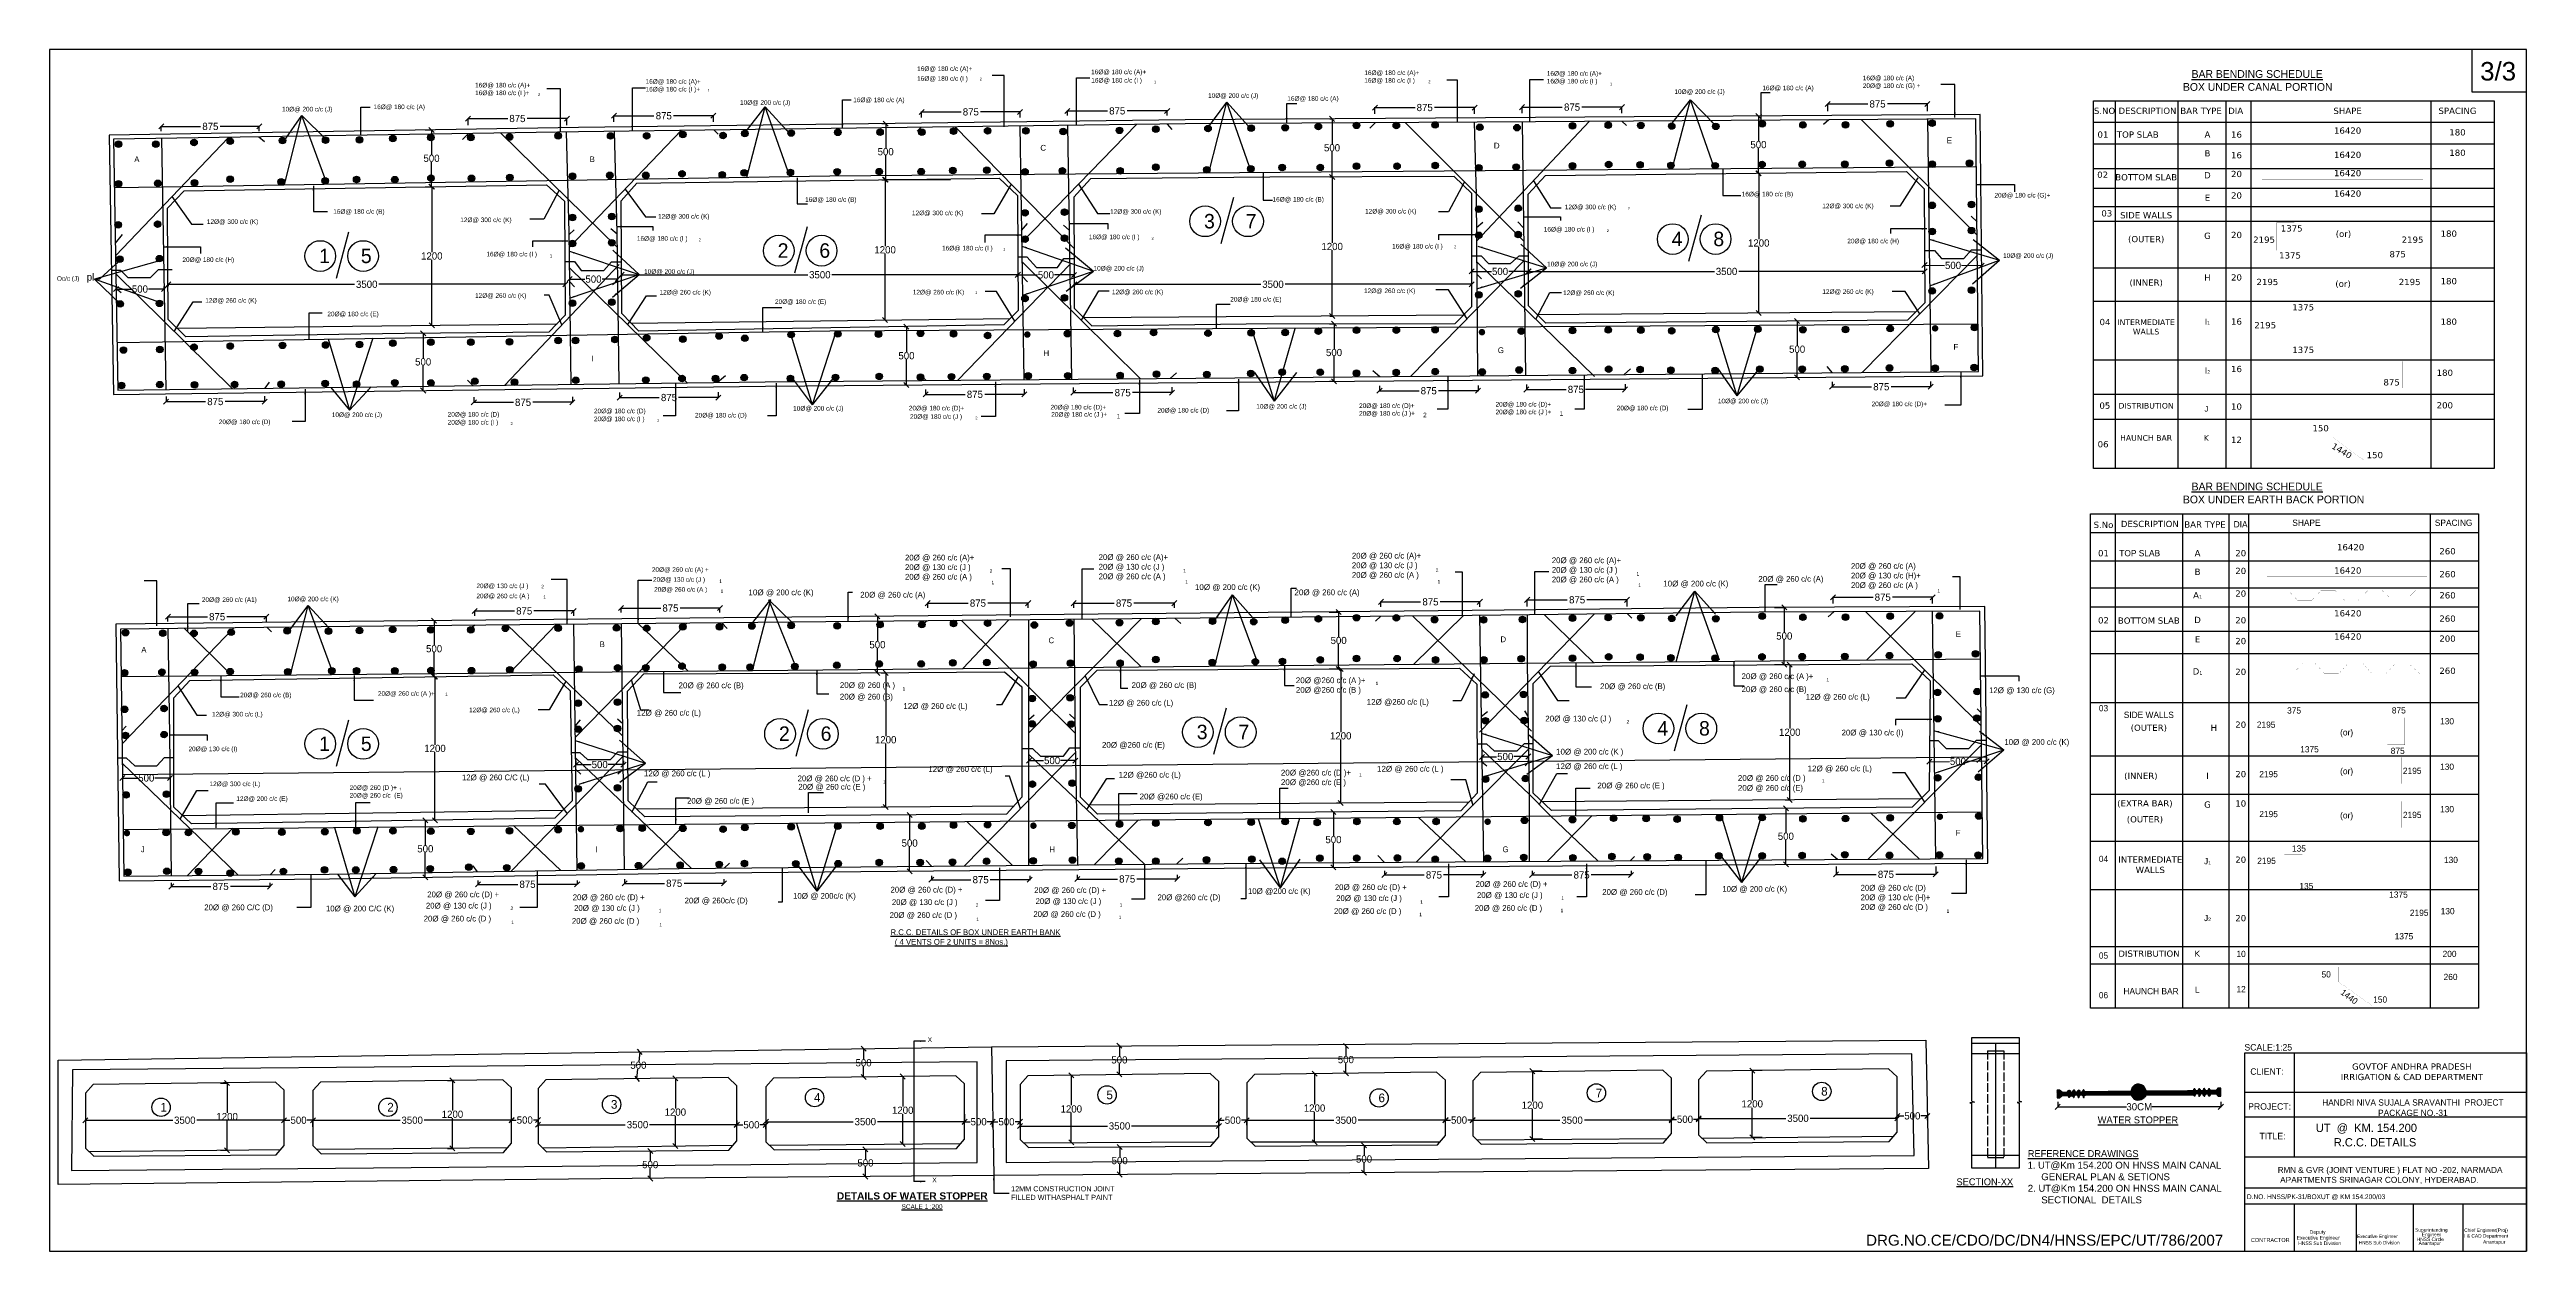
# Model space of a CAD drawing. Header units: inches. Extents: x 36 to 1751, y 50 to 883.
import ezdxf

# ---------------------------------------------------------------- set-up
doc = ezdxf.new("R2010")
doc.units = ezdxf.units.IN
doc.header["$MEASUREMENT"] = 0
doc.linetypes.add('ACAD_ISO02W100', pattern=[15, 12, -3])
for name, color, linetype in [('DIMENSION', 7, 'Continuous'), ('DRAWING', 2, 'Continuous'), ('HATCH', 7, 'Continuous'), ('TEXT', 7, 'Continuous')]:
    doc.layers.add(name, color=color, linetype=linetype)
doc.dimstyles.get("Standard").update_dxf_attribs({"dimtxt": 5, "dimasz": 3.5, "dimexe": 0.18, "dimexo": 0.0625, "dimgap": 0.09, "dimtad": 0, "dimtih": 1, "dimtoh": 1, "dimdec": 4, "dimzin": 0, "dimdsep": 46, "dimlunit": 4, "dimtxsty": 'Standard', "dimblk": 'OBLIQUE', "dimcen": 0.09, "dimadec": 0, "dimazin": 0, "dimtfac": 1, "dimtdec": 4, "dimtofl": 0, "dimtmove": 0, "dimatfit": 3, "dimfxl": 1, "dimtolj": 1, "dimtzin": 0, "dimarcsym": 0})

msp = doc.modelspace()

# ---------------------------------------------------------------- texts
at = {"layer": 'DIMENSION', "attachment_point": 1}
for s, insert, char_height, width in [('{\\fArial|b0|i0|c0|p32;B}', (409.79595, 808.49662), 3.845617, 17947.7811995), ('{\\fArial|b0|i0|c0|p32;C}', (721.92301, 816.54251), 4.005851, 18695.6054161), ('{\\fArial|b0|i0|c0|p32;1}', (696.21194, 745.12037), 1.9228085, 8973.8905997), ('{\\fArial|b0|i0|c0|p32;2}', (798.98872, 752.78451), 1.9228085, 8973.8905997), ('{\\fArial|b0|i0|c0|p32;1}', (676.80701, 715.16902), 1.9228085, 8973.8905997), ('{\\fArial|b0|i0|c0|p32;I}', (411.11011, 670.52186), 4.005851, 18695.6054161), ('{\\fArial|b0|i0|c0|p32;H}', (724.04308, 674.18204), 4.005851, 18695.6054161), ('{\\fArial|b0|i0|c0|p32;2}', (676.9053, 628.18348), 1.9228085, 8973.8905997), ('1', (499.494, 515.33065), 2.39268, 51.8425991), ('2', (686.85645, 522.33733), 2.39268, 51.8425991), ('2', (995.86504, 522.92384), 2.39268, 51.8425991), ('1', (997.11537, 515.01968), 2.39268, 51.8425991), ('1', (1134.93484, 520.44473), 2.39268, 51.8425991), ('1', (500.47236, 508.37985), 2.39268, 51.8425991), ('1', (688.10677, 514.43317), 2.39268, 51.8425991), ('1', (1136.18516, 512.54057), 2.39268, 51.8425991), ('1', (1343.41222, 508.62564), 2.39268, 51.8425991), ('B', (416.68903, 472.39821), 4, 14.8696721), ('C', (727.66211, 475.12216), 4, 14.8696721), ('D', (1040.72199, 475.84853), 4, 14.8696721), ('E', (1356.09083, 479.47503), 4, 14.8696721), ('1', (626.50421, 440.63633), 2.4, 8.9218033), ('2', (540.89675, 413.47188), 10.02817, 46802.199989), ('6', (569.76949, 413.47188), 10.02817, 46802.199989), ('3', (830.30286, 414.64576), 10.02817, 46802.199989), ('7', (859.17561, 414.64576), 10.02817, 46802.199989), ('2', (1128.02264, 417.792), 2.39268, 51.8425991), ('1', (942.76947, 380.91464), 2.39268, 51.8425991), ('1', (613.00421, 376.13633), 2.4, 8.9218033), ('J', (98.82149, 330.27951), 4, 14.8696721), ('I', (413.76961, 330.27951), 4, 14.8696721), ('H', (728.20611, 330.27951), 4, 14.8696721), ('G', (1042.09795, 330.27951), 4, 14.8696721), ('F', (1356.09083, 341.78114), 4, 14.8696721), ('1', (985.1242, 292.95156), 2.39268, 51.8425991), ('1', (1082.88422, 295.62241), 2.39268, 51.8425991), ('2', (354.94151, 288.69046), 2.39268, 51.8425991), ('1', (355.39132, 278.89435), 2.39268, 51.8425991), ('1', (457.59635, 287.06429), 2.39268, 51.8425991), ('1', (458.04616, 277.26818), 2.39268, 51.8425991), ('2', (677.17491, 290.71028), 2.39268, 51.8425991), ('1', (677.62472, 280.91417), 2.39268, 51.8425991), ('1', (776.22781, 282.27263), 2.39268, 51.8425991), ('1', (776.89174, 290.89568), 2.39268, 51.8425991), ('1', (984.46028, 284.32851), 2.39268, 51.8425991), ('1', (1082.34184, 287.10508), 2.39268, 51.8425991), ('1', (1349.71344, 286.64263), 2.39268, 51.8425991)]:
    msp.add_mtext(s, dxfattribs=dict(at, insert=insert, char_height=char_height, width=width))
at = {"layer": 'DRAWING', "insert": (66.55977, 720.98944), "char_height": 5, "attachment_point": 9}
msp.add_mtext('\\A1;pl ', dxfattribs=at)
at = {"layer": 'TEXT'}
for s, height, p in [('UT  @  KM. 154.200', 5.7420069, (1605.49885, 132.33483)), ('Executive Engineer', 2.5038779, (1592.2378, 57.76812)), ('HNSS Sub Division', 2.5038779, (1593.26846, 53.97798)), ('Deputy', 2.503878, (1601.31624, 61.81891)), ('Executive Engineer', 2.378684, (1634.04011, 58.80101)), ('HNSS Sub Division', 2.378684, (1635.233, 54.41428)), ('Superintending ', 2.4161172, (1674.3238, 63.21828)), ('HNSS Circle', 2.4161172, (1675.48413, 56.79463)), ('Anantapur', 2.416117, (1676.76417, 54.10603)), ('Chief Engineer(Proj)', 2.4161172, (1708.30548, 63.13019)), ('I & CAD Department', 2.4161172, (1708.30631, 59.15708)), ('Anantapur', 2.416117, (1721.40986, 54.97956))]:
    msp.add_text(s, height=height, dxfattribs=at).set_placement(p)
for s, insert, char_height, width, attachment_point in [('{\\fArial|b0|i0|c0|p32;16Ø\\fMS Shell Dlg|b0|i0|c0|p32;@} 180 c/c (A)+\\P{\\fArial|b0|i0|c0|p32;16Ø\\fMS Shell Dlg|b0|i0|c0|p32;@} 180 c/c (I )+', (330.37417, 859.55671), 3.2046808, 14956.4843329, 1), ('{\\fArial|b0|i0|c0|p32;16Ø\\fMS Shell Dlg|b0|i0|c0|p32;@} 180 c/c (A)+\\P{\\fArial|b0|i0|c0|p32;16Ø\\fMS Shell Dlg|b0|i0|c0|p32;@} 180 c/c (I )+', (448.4838, 862.09608), 3.2046808, 14956.4843329, 1), ('{\\fArial|b0|i0|c0|p32;16Ø\\fMS Shell Dlg|b0|i0|c0|p32;@} 180 c/c (A)+', (636.63218, 870.94688), 3.2046808, 14956.4843329, 1), ('{\\fArial|b0|i0|c0|p32;16Ø\\fMS Shell Dlg|b0|i0|c0|p32;@} 180 c/c (I )', (636.63218, 864.15569), 3.2046808, 14956.4843329, 1), ('{\\fArial|b0|i0|c0|p32;2}', (679.945, 863.07552), 1.9228085, 8973.8905997, 1), ('{\\fArial|b0|i0|c0|p32;16Ø\\fMS Shell Dlg|b0|i0|c0|p32;@} 180 c/c (A)+', (757.09498, 868.71432), 3.2046808, 14956.4843329, 1), ('{\\fArial|b0|i0|c0|p32;16Ø\\fMS Shell Dlg|b0|i0|c0|p32;@} 180 c/c (I )', (757.24429, 862.90291), 3.2046808, 14956.4843329, 1), ('{\\fArial|b0|i0|c0|p32;1}', (800.69118, 861.13802), 1.9228085, 8973.8905997, 1), ('{\\fArial|b0|i0|c0|p32;16Ø\\fMS Shell Dlg|b0|i0|c0|p32;@} 180 c/c (A)+\\P16{\\fArial|b0|i0|c0|p32;Ø\\fMS Shell Dlg|b0|i0|c0|p32;@} 180 c/c (I )', (946.38092, 868.14782), 3.2046808, 14956.4843329, 1), ('{\\fArial|b0|i0|c0|p32;2}', (990.70161, 861.23185), 1.9228085, 8973.8905997, 1), ('{\\fArial|b0|i0|c0|p32;16Ø\\fMS Shell Dlg|b0|i0|c0|p32;@} 180 c/c (A)+\\P{\\fArial|b0|i0|c0|p32;16Ø\\fMS Shell Dlg|b0|i0|c0|p32;@} 180 c/c (I ) ', (1072.80235, 867.65962), 3.2046808, 14956.4843329, 1), ('{\\fArial|b0|i0|c0|p32;1}', (1116.54812, 859.77814), 1.9228085, 8973.8905997, 1), ('{\\fArial|b0|i0|c0|p32;16Ø\\fMS Shell Dlg|b0|i0|c0|p32;@} 180 c/c (A)\\P{\\fArial|b0|i0|c0|p32;20Ø\\fMS Shell Dlg|b0|i0|c0|p32;@} 180 c/c (G) +', (1291.70816, 864.5141), 3.2046808, 14956.4843329, 1), ('   {\\LBAR BENDING SCHEDULE\\P}BOX UNDER CANAL PORTION', (1513.47354, 868.37745), 5.3840637, 292.6773989, 1), ('{\\fArial|b0|i0|c0|p32;3/3}', (1719.36386, 873.98127), 12.8187232, 59825.9373316, 1), ('{\\fArial|b0|i0|c0|p32;10Ø\\fMS Shell Dlg|b0|i0|c0|p32;@} 200 c/c (J)', (196.61057, 842.92899), 3.2046808, 14956.4843329, 1), ('{\\fArial|b0|i0|c0|p32;16Ø\\fMS Shell Dlg|b0|i0|c0|p32;@} 180 c/c (A)', (260.06336, 844.5128), 3.2046808, 14956.4843329, 1), ('{\\fArial|b0|i0|c0|p32;2}', (373.98237, 852.45878), 1.9228085, 8973.8905997, 1), ('{\\fArial|b0|i0|c0|p32;1}', (491.5468, 855.23408), 1.9228085, 8973.8905997, 1), ('{\\fArial|b0|i0|c0|p32;10Ø\\fMS Shell Dlg|b0|i0|c0|p32;@} 200 c/c (J)', (513.88442, 847.4975), 3.2046808, 14956.4843329, 1), ('{\\fArial|b0|i0|c0|p32;16Ø\\fMS Shell Dlg|b0|i0|c0|p32;@} 180 c/c (A)', (592.31842, 849.3472), 3.2046808, 14956.4843329, 1), ('{\\fArial|b0|i0|c0|p32;10Ø\\fMS Shell Dlg|b0|i0|c0|p32;@} 200 c/c (J)', (838.11625, 852.31168), 3.2046808, 14956.4843329, 1), ('{\\fArial|b0|i0|c0|p32;16Ø\\fMS Shell Dlg|b0|i0|c0|p32;@} 180 c/c (A)', (893.02213, 850.28966), 3.2046808, 14956.4843329, 1), ('{\\fArial|b0|i0|c0|p32;10Ø\\fMS Shell Dlg|b0|i0|c0|p32;@} 200 c/c (J)', (1161.19436, 855.02708), 3.2046808, 14956.4843329, 1), ('{\\fArial|b0|i0|c0|p32;16Ø\\fMS Shell Dlg|b0|i0|c0|p32;@} 180 c/c (A)', (1222.10323, 857.60726), 3.2046808, 14956.4843329, 1), ('{\\fVerdana|b0|i0|c0|p34;S.NO}', (1459.16499, 842.32126), 4.3247491, 185.3463913, 2), ('{\\fVerdana|b0|i0|c0|p34;DESCRIPTION}', (1488.89701, 842.32126), 4.3247491, 185.3463913, 2), ('{\\fVerdana|b0|i0|c0|p34;BAR TYPE}', (1526.00038, 842.32126), 4.3247491, 185.3463913, 2), ('{\\fVerdana|b0|i0|c0|p34;DIA}', (1550.01499, 842.32126), 4.3247491, 185.3463913, 2), ('{\\fVerdana|b0|i0|c0|p34;SHAPE}', (1627.53169, 842.32126), 4.3247491, 185.3463913, 2), ('{\\fVerdana|b0|i0|c0|p34;SPACING}', (1703.63862, 842.32126), 4.3247491, 185.3463913, 2), ('{\\fVerdana|b0|i0|c0|p34;01}', (1458.04063, 825.85457), 4.3247491, 185.3463913, 2), ('{\\fVerdana|b0|i0|c0|p34;TOP SLAB}', (1482.1554, 825.85457), 4.3247491, 185.3463913, 2), ('{\\fVerdana|b0|i0|c0|p34;A}', (1530.43119, 825.85457), 4.3247491, 185.3463913, 2), ('{\\fVerdana|b0|i0|c0|p34;16}', (1550.56272, 825.85457), 4.3247491, 185.3463913, 2), ('{\\fVerdana|b0|i0|c0|p34;16420}', (1627.53169, 828.61886), 4.3247491, 185.3463913, 2), ('{\\fVerdana|b0|i0|c0|p34;180}', (1703.63862, 827.41281), 4.3247491, 185.3463913, 2), ('{\\fArial|b0|i0|c0|p32;A}', (94.28759, 808.49662), 3.845617, 17947.7811995, 1), ('{\\fArial|b0|i0|c0|p32;D}', (1036.08719, 818.04698), 4.005851, 18695.6054161, 1), ('{\\fArial|b0|i0|c0|p32;E}', (1349.7561, 821.66488), 4.005851, 18695.6054161, 1), ('{\\fVerdana|b0|i0|c0|p34;B}', (1530.43119, 812.84353), 4.3247491, 185.3463913, 2), ('{\\fVerdana|b0|i0|c0|p34;16}', (1550.56272, 811.53203), 4.3247491, 185.3463913, 2), ('{\\fVerdana|b0|i0|c0|p34;16420}', (1627.53169, 811.81519), 4.3247491, 185.3463913, 2), ('{\\fVerdana|b0|i0|c0|p34;180}', (1703.63862, 813.27549), 4.3247491, 185.3463913, 2), ('{\\fVerdana|b0|i0|c0|p34;02}', (1457.84298, 798.03037), 4.3247491, 185.3463913, 2), ('{\\fVerdana|b0|i0|c0|p34;BOTTOM SLAB}', (1487.99882, 796.26108), 4.3247491, 185.3463913, 2), ('{\\fVerdana|b0|i0|c0|p34;D}', (1530.43119, 797.65187), 4.3247491, 185.3463913, 2), ('{\\fVerdana|b0|i0|c0|p34;20}', (1550.56272, 798.53442), 4.3247491, 185.3463913, 2), ('{\\fVerdana|b0|i0|c0|p34;16420}', (1627.53169, 799.15299), 4.3247491, 185.3463913, 2), ('{\\fArial|b0|i0|c0|p32;16Ø\\fMS Shell Dlg|b0|i0|c0|p32;@} 180 c/c (B)', (232.10529, 771.97432), 3.2046808, 14956.4843329, 1), ('{\\fArial|b0|i0|c0|p32;16Ø\\fMS Shell Dlg|b0|i0|c0|p32;@} 180 c/c (B)', (559.01474, 780.24894), 3.2046808, 14956.4843329, 1), ('{\\fArial|b0|i0|c0|p32;12Ø\\fMS Shell Dlg|b0|i0|c0|p32;@} 300 c/c (K)', (770.27995, 771.97005), 3.2046808, 14956.4843329, 1), ('{\\fArial|b0|i0|c0|p32;16Ø\\fMS Shell Dlg|b0|i0|c0|p32;@} 180 c/c (B)', (882.78701, 780.40122), 3.2046808, 14956.4843329, 1), ('{\\fArial|b0|i0|c0|p32;12Ø\\fMS Shell Dlg|b0|i0|c0|p32;@} 300 c/c (K)', (946.89421, 772.14578), 3.2046808, 14956.4843329, 1), ('{\\fArial|b0|i0|c0|p32;12Ø\\fMS Shell Dlg|b0|i0|c0|p32;@} 300 c/c (K)', (1085.258, 775.10723), 3.2046808, 14956.4843329, 1), ('{\\fArial|b0|i0|c0|p32;2}', (1128.85304, 773.45017), 1.9228085, 8973.8905997, 1), ('{\\fArial|b0|i0|c0|p32;16Ø\\fMS Shell Dlg|b0|i0|c0|p32;@} 180 c/c (B)', (1207.8085, 784.04939), 3.2046808, 14956.4843329, 1), ('{\\fArial|b0|i0|c0|p32;12Ø\\fMS Shell Dlg|b0|i0|c0|p32;@} 300 c/c (K)', (1263.62143, 775.83217), 3.2046808, 14956.4843329, 1), ('{\\fArial|b0|i0|c0|p32;20Ø\\fMS Shell Dlg|b0|i0|c0|p32;@} 180 c/c (G)+', (1382.91666, 783.26996), 3.2046808, 14956.4843329, 1), ('{\\fVerdana|b0|i0|c0|p34;E}', (1530.43119, 782.10276), 4.3247491, 185.3463913, 2), ('{\\fVerdana|b0|i0|c0|p34;20}', (1550.56272, 783.63099), 4.3247491, 185.3463913, 2), ('{\\fVerdana|b0|i0|c0|p34;16420}', (1627.53169, 784.98722), 4.3247491, 185.3463913, 2), ('{\\fArial|b0|i0|c0|p32;12Ø\\fMS Shell Dlg|b0|i0|c0|p32;@} 300 c/c (K)', (144.57497, 764.97543), 3.2046808, 14956.4843329, 1), ('{\\fArial|b0|i0|c0|p32;12Ø\\fMS Shell Dlg|b0|i0|c0|p32;@} 300 c/c (K)', (320.10266, 766.20104), 3.2046808, 14956.4843329, 1), ('{\\fArial|b0|i0|c0|p32;12Ø\\fMS Shell Dlg|b0|i0|c0|p32;@} 300 c/c (K)', (457.155, 768.59883), 3.2046808, 14956.4843329, 1), ('{\\fArial|b0|i0|c0|p32;12Ø\\fMS Shell Dlg|b0|i0|c0|p32;@} 300 c/c (K)', (633.01187, 770.98341), 3.2046808, 14956.4843329, 1), ('3', (835.36436, 768.6649), 10.02817, 46802.199989, 1), ('7', (864.23711, 768.6649), 10.02817, 46802.199989, 1), ('{\\fArial|b0|i0|c0|p32;16Ø\\fMS Shell Dlg|b0|i0|c0|p32;@} 180 c/c (I )', (1070.72409, 759.66611), 3.2046808, 14956.4843329, 1), ('{\\fArial|b0|i0|c0|p32;2}', (1114.31913, 758.00905), 1.9228085, 8973.8905997, 1), ('4', (1159.30412, 756.38043), 10.02817, 46802.199989, 1), ('8', (1188.17686, 756.38043), 10.02817, 46802.199989, 1), ('{\\fVerdana|b0|i0|c0|p34;03}', (1460.70921, 771.26631), 4.3247491, 185.3463913, 2), ('{\\fVerdana|b0|i0|c0|p34;SIDE WALLS}', (1487.99882, 769.92802), 4.3247491, 185.3463913, 2), ('{\\fVerdana|b0|i0|c0|p34;G}', (1530.43119, 755.72288), 4.3247491, 185.3463913, 2), ('{\\fVerdana|b0|i0|c0|p34;20}', (1550.56272, 756.26861), 4.3247491, 185.3463913, 2), ('{\\fVerdana|b0|i0|c0|p34;1375}', (1588.82776, 760.82429), 4.3247491, 185.3463913, 2), ('{\\fVerdana|b0|i0|c0|p34;(or)}', (1624.6389, 757.0417), 4.3247491, 185.3463913, 2), ('{\\fVerdana|b0|i0|c0|p34;180}', (1697.61433, 757.18555), 4.3247491, 185.3463913, 2), ('{\\fArial|b0|i0|c0|p32;20Ø\\fMS Shell Dlg|b0|i0|c0|p32;@} 180 c/c (H)', (127.64441, 738.57512), 3.2046808, 14956.4843329, 1), ('1', (222.39675, 744.61986), 10.02817, 46802.199989, 1), ('5', (251.26949, 744.61986), 10.02817, 46802.199989, 1), ('{\\fArial|b0|i0|c0|p32;16Ø\\fMS Shell Dlg|b0|i0|c0|p32;@} 180 c/c (I )', (338.18085, 742.42708), 3.2046808, 14956.4843329, 1), ('{\\fArial|b0|i0|c0|p32;1}', (382.0625, 740.73217), 2.3073702, 10768.6687197, 1), ('{\\fArial|b0|i0|c0|p32;16Ø\\fMS Shell Dlg|b0|i0|c0|p32;@} 180 c/c (I )', (442.46983, 753.27285), 3.2046808, 14956.4843329, 1), ('{\\fArial|b0|i0|c0|p32;2}', (485.36735, 751.71937), 1.9228085, 8973.8905997, 1), ('2', (539.9977, 748.31852), 10.02817, 46802.199989, 1), ('6', (568.87045, 748.31852), 10.02817, 46802.199989, 1), ('{\\fArial|b0|i0|c0|p32;16Ø\\fMS Shell Dlg|b0|i0|c0|p32;@} 180 c/c (I )', (653.84304, 746.57673), 3.2046808, 14956.4843329, 1), ('{\\fArial|b0|i0|c0|p32;16Ø\\fMS Shell Dlg|b0|i0|c0|p32;@} 180 c/c (I )', (755.58951, 754.37299), 3.2046808, 14956.4843329, 1), ('{\\fArial|b0|i0|c0|p32;16Ø\\fMS Shell Dlg|b0|i0|c0|p32;@} 180 c/c (I )', (965.60934, 747.87503), 3.2046808, 14956.4843329, 1), ('{\\fArial|b0|i0|c0|p32;2}', (1008.57886, 746.86775), 1.9228085, 8973.8905997, 1), ('{\\fArial|b0|i0|c0|p32;20Ø\\fMS Shell Dlg|b0|i0|c0|p32;@} 180 c/c (H)', (1280.95657, 751.51509), 3.2046808, 14956.4843329, 1), ('{\\fArial|b0|i0|c0|p32;10Ø\\fMS Shell Dlg|b0|i0|c0|p32;@} 200 c/c (J)', (1388.84645, 741.42187), 3.2046808, 14956.4843329, 1), ('{\\fVerdana|b0|i0|c0|p34;(OUTER)}', (1487.99882, 753.42422), 4.3247491, 185.3463913, 2), ('{\\fVerdana|b0|i0|c0|p34;2195}', (1569.68061, 753.00467), 4.3247491, 185.3463913, 2), ('{\\fVerdana|b0|i0|c0|p34;1375}', (1587.65658, 742.1151), 4.3247491, 185.3463913, 2), ('{\\fVerdana|b0|i0|c0|p34;875}', (1662.20915, 742.90934), 4.3247491, 185.3463913, 2), ('{\\fVerdana|b0|i0|c0|p34;2195}', (1672.51873, 753.00467), 4.3247491, 185.3463913, 2), ('Oc/c (J)', (40.71981, 725.55705), 3.204681, 14956.4843329, 1), ('{\\fArial|b0|i0|c0|p32;10Ø\\fMS Shell Dlg|b0|i0|c0|p32;@} 200 c/c (J)', (447.43683, 730.34714), 3.2046808, 14956.4843329, 1), ('{\\fArial|b0|i0|c0|p32;10Ø\\fMS Shell Dlg|b0|i0|c0|p32;@} 200 c/c (J)', (758.80197, 732.62272), 3.2046808, 14956.4843329, 1), ('{\\fArial|b0|i0|c0|p32;10Ø\\fMS Shell Dlg|b0|i0|c0|p32;@} 200 c/c (J)', (1073.00255, 735.55416), 3.2046808, 14956.4843329, 1), ('{\\fVerdana|b0|i0|c0|p34;(INNER)}', (1487.99882, 723.26185), 4.3247491, 185.3463913, 2), ('{\\fVerdana|b0|i0|c0|p34;H}', (1530.43119, 726.72186), 4.3247491, 185.3463913, 2), ('{\\fVerdana|b0|i0|c0|p34;20}', (1550.56272, 726.83641), 4.3247491, 185.3463913, 2), ('{\\fVerdana|b0|i0|c0|p34;2195}', (1571.96203, 723.6945), 4.3247491, 185.3463913, 2), ('{\\fVerdana|b0|i0|c0|p34;(or)}', (1624.37028, 722.44535), 4.3247491, 185.3463913, 2), ('{\\fVerdana|b0|i0|c0|p34;2195}', (1670.51409, 723.6945), 4.3247491, 185.3463913, 2), ('{\\fVerdana|b0|i0|c0|p34;180}', (1697.61433, 724.25484), 4.3247491, 185.3463913, 2), ('{\\fArial|b0|i0|c0|p32;12Ø\\fMS Shell Dlg|b0|i0|c0|p32;@} 260 c/c (K)', (143.46884, 710.34263), 3.2046808, 14956.4843329, 1), ('{\\fArial|b0|i0|c0|p32;12Ø\\fMS Shell Dlg|b0|i0|c0|p32;@} 260 c/c (K)', (330.32736, 713.71953), 3.2046808, 14956.4843329, 1), ('{\\fArial|b0|i0|c0|p32;12Ø\\fMS Shell Dlg|b0|i0|c0|p32;@} 260 c/c (K)', (458.17827, 716.03602), 3.2046808, 14956.4843329, 1), ('{\\fArial|b0|i0|c0|p32;20Ø\\fMS Shell Dlg|b0|i0|c0|p32;@} 180 c/c (E)', (538.11804, 709.49059), 3.2046808, 14956.4843329, 1), ('{\\fArial|b0|i0|c0|p32;12Ø\\fMS Shell Dlg|b0|i0|c0|p32;@} 260 c/c (K)', (633.59767, 716.08243), 3.2046808, 14956.4843329, 1), ('{\\fArial|b0|i0|c0|p32;12Ø\\fMS Shell Dlg|b0|i0|c0|p32;@} 260 c/c (K)', (771.52991, 716.19938), 3.2046808, 14956.4843329, 1), ('{\\fArial|b0|i0|c0|p32;20Ø\\fMS Shell Dlg|b0|i0|c0|p32;@} 180 c/c (E)', (853.4582, 711.14457), 3.2046808, 14956.4843329, 1), ('{\\fArial|b0|i0|c0|p32;12Ø\\fMS Shell Dlg|b0|i0|c0|p32;@} 260 c/c (K)', (946.15907, 717.02186), 3.2046808, 14956.4843329, 1), ('{\\fArial|b0|i0|c0|p32;12Ø\\fMS Shell Dlg|b0|i0|c0|p32;@} 260 c/c (K)', (1084.08992, 715.66168), 3.2046808, 14956.4843329, 1), ('{\\fArial|b0|i0|c0|p32;12Ø\\fMS Shell Dlg|b0|i0|c0|p32;@} 260 c/c (K)', (1263.66018, 716.45663), 3.2046808, 14956.4843329, 1), ('{\\fVerdana|b0|i0|c0|p34;1375}', (1596.75606, 706.11015), 4.3247491, 185.3463913, 2), ('{\\fArial|b0|i0|c0|p32;20Ø\\fMS Shell Dlg|b0|i0|c0|p32;@} 180 c/c (E)', (228.03803, 700.94969), 3.2046808, 14956.4843329, 1), ('{\\fVerdana|b0|i0|c0|p34;04}', (1459.45301, 695.93464), 4.3247491, 185.3463913, 2), ('{\\fVerdana|b0|i0|c0|p34;INTERMEDIATE\\PWALLS}', (1487.92439, 695.54468), 3.8922742, 166.8117522, 2), ('{\\fVerdana|b0|i0|c0|p34;I\\H0.5533x;1}', (1530.43119, 696.17697), 4.3247491, 185.3463913, 2), ('{\\fVerdana|b0|i0|c0|p34;16}', (1550.56272, 696.2672), 4.3247491, 185.3463913, 2), ('{\\fVerdana|b0|i0|c0|p34;2195}', (1570.44397, 693.72702), 4.3247491, 185.3463913, 2), ('{\\fVerdana|b0|i0|c0|p34;180}', (1697.61433, 696.17822), 4.3247491, 185.3463913, 2), ('{\\fArial|b0|i0|c0|p32;G}', (1038.84759, 676.22364), 4.005851, 18695.6054161, 1), ('{\\fArial|b0|i0|c0|p32;F}', (1354.50212, 678.57981), 4.005851, 18695.6054161, 1), ('{\\fVerdana|b0|i0|c0|p34;1375}', (1596.75606, 676.5976), 4.3247491, 185.3463913, 2), ('{\\fVerdana|b0|i0|c0|p34;I\\H0.5533x;2}', (1530.43119, 662.31773), 4.3247491, 185.3463913, 2), ('{\\fVerdana|b0|i0|c0|p34;16}', (1550.56272, 663.36277), 4.3247491, 185.3463913, 2), ('{\\fVerdana|b0|i0|c0|p34;875}', (1658.01858, 654.11821), 4.3247491, 185.3463913, 2), ('{\\fVerdana|b0|i0|c0|p34;180}', (1694.86976, 660.77879), 4.3247491, 185.3463913, 2), ('{\\fArial|b0|i0|c0|p32;10Ø\\fMS Shell Dlg|b0|i0|c0|p32;@} 200 c/c (J)', (550.69802, 635.56554), 3.2046808, 14956.4843329, 1), ('{\\fArial|b0|i0|c0|p32;20Ø\\fMS Shell Dlg|b0|i0|c0|p32;@} 180 c/c (D)+ ', (630.88067, 635.70985), 3.2046808, 14956.4843329, 1), ('{\\fArial|b0|i0|c0|p32;20Ø\\fMS Shell Dlg|b0|i0|c0|p32;@} 180 c/c (D)+ ', (728.98148, 636.34632), 3.2046808, 14956.4843329, 1), ('{\\fArial|b0|i0|c0|p32;10Ø\\fMS Shell Dlg|b0|i0|c0|p32;@} 200 c/c (J)', (871.53569, 636.90079), 3.2046808, 14956.4843329, 1), ('{\\fArial|b0|i0|c0|p32;20Ø\\fMS Shell Dlg|b0|i0|c0|p32;@} 180 c/c (D)+\\P{\\fArial|b0|i0|c0|p32;20Ø\\fMS Shell Dlg|b0|i0|c0|p32;@} 180 c/c (J )+', (942.73703, 637.37959), 3.2046808, 14956.4843329, 1), ('{\\fArial|b0|i0|c0|p32;20Ø\\fMS Shell Dlg|b0|i0|c0|p32;@} 180 c/c (D)+\\P{\\fArial|b0|i0|c0|p32;20Ø\\fMS Shell Dlg|b0|i0|c0|p32;@} 180 c/c (J )+', (1037.25556, 638.36881), 3.2046808, 14956.4843329, 1), ('{\\fArial|b0|i0|c0|p32;20Ø\\fMS Shell Dlg|b0|i0|c0|p32;@} 180 c/c (D)', (1121.23429, 635.76962), 3.2046808, 14956.4843329, 1), ('{\\fArial|b0|i0|c0|p32;10Ø\\fMS Shell Dlg|b0|i0|c0|p32;@} 200 c/c (J)', (1191.30545, 640.62472), 3.2046808, 14956.4843329, 1), ('{\\fArial|b0|i0|c0|p32;20Ø\\fMS Shell Dlg|b0|i0|c0|p32;@} 180 c/c (D)+', (1297.77074, 638.63473), 3.2046808, 14956.4843329, 1), ('{\\fVerdana|b0|i0|c0|p34;05}', (1459.37987, 637.99243), 4.3247491, 185.3463913, 2), ('{\\fVerdana|b0|i0|c0|p34;DISTRIBUTION}', (1487.93381, 637.67933), 3.8922742, 166.8117522, 2), ('J', (1529.68812, 635.47241), 3.89227, 166.8117522, 2), ('{\\fVerdana|b0|i0|c0|p34;10}', (1550.56272, 637.31841), 4.3247491, 185.3463913, 2), ('{\\fVerdana|b0|i0|c0|p34;200}', (1694.86976, 638.19467), 4.3247491, 185.3463913, 2), ('20{\\fArial|b0|i0|c0|p32;Ø\\fMS Shell Dlg|b0|i0|c0|p32;@} 180 c/c (D)', (152.86296, 626.1736), 3.2046808, 14956.4843329, 1), ('10{\\fArial|b0|i0|c0|p32;Ø\\fMS Shell Dlg|b0|i0|c0|p32;@} 200 c/c (J)', (231.14499, 631.08268), 3.2046808, 14956.4843329, 1), ('{\\fArial|b0|i0|c0|p32;20Ø\\fMS Shell Dlg|b0|i0|c0|p32;@} 180 c/c (D)', (311.37666, 631.37861), 3.2046808, 14956.4843329, 1), ('{\\fArial|b0|i0|c0|p32;20Ø\\fMS Shell Dlg|b0|i0|c0|p32;@} 180 c/c (I )', (311.37666, 625.8669), 3.2046808, 14956.4843329, 1), ('{\\fArial|b0|i0|c0|p32;2}', (354.96441, 624.30236), 1.9228085, 8973.8905997, 1), ('{\\fArial|b0|i0|c0|p32;20Ø\\fMS Shell Dlg|b0|i0|c0|p32;@} 180 c/c (D)', (412.70799, 633.73225), 3.2046808, 14956.4843329, 1), ('{\\fArial|b0|i0|c0|p32;20Ø\\fMS Shell Dlg|b0|i0|c0|p32;@} 180 c/c (I )', (412.70799, 628.22055), 3.2046808, 14956.4843329, 1), ('{\\fArial|b0|i0|c0|p32;1}', (456.29573, 626.65601), 1.9228085, 8973.8905997, 1), ('{\\fArial|b0|i0|c0|p32;20Ø\\fMS Shell Dlg|b0|i0|c0|p32;@} 180 c/c (D)', (482.74175, 630.77817), 3.2046808, 14956.4843329, 1), ('{\\fArial|b0|i0|c0|p32;20Ø\\fMS Shell Dlg|b0|i0|c0|p32;@} 180 c/c (J )', (631.66022, 629.87246), 3.2046808, 14956.4843329, 1), ('{\\fArial|b0|i0|c0|p32;20Ø\\fMS Shell Dlg|b0|i0|c0|p32;@} 180 c/c (J )+ ', (729.50038, 631.33824), 3.2046808, 14956.4843329, 1), ('{\\fArial|b0|i0|c0|p32;1}', (774.76113, 629.96883), 3.2046808, 14956.4843329, 1), ('{\\fArial|b0|i0|c0|p32;20Ø\\fMS Shell Dlg|b0|i0|c0|p32;@} 180 c/c (D)', (803.07229, 634.19738), 3.2046808, 14956.4843329, 1), ('{\\fArial|b0|i0|c0|p32;2}', (987.11646, 630.93229), 3.2046808, 14956.4843329, 1), ('{\\fArial|b0|i0|c0|p32;1}', (1081.63499, 631.92151), 3.2046808, 14956.4843329, 1), ('{\\fVerdana|b0|i0|c0|p34;150}', (1608.84689, 622.32601), 4.3247491, 185.3463913, 2), ('{\\fVerdana|b0|i0|c0|p34;06}', (1458.15108, 611.21697), 4.3247491, 185.3463913, 2), ('{\\fVerdana|b0|i0|c0|p34;HAUNCH BAR}', (1487.93381, 615.34021), 3.8922742, 166.8117522, 2), ('{\\fVerdana|b0|i0|c0|p34;K}', (1529.68812, 615.34021), 3.8922742, 166.8117522, 2), ('{\\fVerdana|b0|i0|c0|p34;12}', (1550.56272, 614.29396), 4.3247491, 185.3463913, 2), ('{\\fVerdana|b0|i0|c0|p34;150}', (1646.38042, 603.71725), 4.3247491, 185.3463913, 2), ('   {\\LBAR BENDING SCHEDULE\\P}BOX UNDER EARTH BACK PORTION', (1513.47354, 582.43909), 5.3840637, 292.6773989, 1), ('{\\fVerdana|b0|i0|c0|p34;S.No}', (1458.42509, 555.3581), 4.3247491, 185.3463913, 2), ('{\\fVerdana|b0|i0|c0|p34;DESCRIPTION}', (1490.50223, 555.96237), 4.3247491, 185.3463913, 2), ('{\\fVerdana|b0|i0|c0|p34;BAR TYPE}', (1528.73507, 555.58848), 4.3247491, 185.3463913, 2), ('DIA', (1553.4245, 555.72934), 4.324749, 185.3463913, 2), ('SHAPE', (1598.99685, 556.81152), 4.324749, 185.3463913, 2), ('SPACING', (1700.96187, 556.81152), 4.324749, 185.3463913, 2), ('20{\\fArial|b0|i0|c0|p32;Ø @\\fMS Shell Dlg|b0|i0|c0|p32; 260 c/c (A)+} \\P20{\\fArial|b0|i0|c0|p32;Ø @\\fMS Shell Dlg|b0|i0|c0|p32; 130 c/c (J )} \\P20{\\fArial|b0|i0|c0|p32;Ø @\\fMS Shell Dlg|b0|i0|c0|p32; 260 c/c (A )} ', (628.2047, 532.51346), 4, 72.7939065, 1), ('20{\\fArial|b0|i0|c0|p32;Ø @\\fMS Shell Dlg|b0|i0|c0|p32; 260 c/c (A)+} \\P20{\\fArial|b0|i0|c0|p32;Ø @\\fMS Shell Dlg|b0|i0|c0|p32; 130 c/c (J )} \\P20{\\fArial|b0|i0|c0|p32;Ø @\\fMS Shell Dlg|b0|i0|c0|p32; 260 c/c (A )} ', (762.36955, 532.81084), 4, 72.7939065, 1), ('20{\\fArial|b0|i0|c0|p32;Ø @\\fMS Shell Dlg|b0|i0|c0|p32; 260 c/c (A)+} \\P20{\\fArial|b0|i0|c0|p32;Ø @\\fMS Shell Dlg|b0|i0|c0|p32; 130 c/c (J )} \\P20{\\fArial|b0|i0|c0|p32;Ø @\\fMS Shell Dlg|b0|i0|c0|p32; 260 c/c (A )} ', (937.78941, 533.80027), 4, 72.7939065, 1), ('{\\fVerdana|b0|i0|c0|p34;01}', (1458.42509, 535.72658), 4.3247491, 185.3463913, 2), ('TOP SLAB', (1483.50642, 535.72658), 4.324749, 185.3463913, 2), ('{\\fVerdana|b0|i0|c0|p34;A}', (1523.57582, 535.72658), 4.3247491, 185.3463913, 2), ('{\\fVerdana|b0|i0|c0|p34;20}', (1553.49026, 535.72658), 4.3247491, 185.3463913, 2), ('{\\fVerdana|b0|i0|c0|p34;16420}', (1629.6217, 539.82421), 4.3247491, 185.3463913, 2), ('{\\fVerdana|b0|i0|c0|p34;260}', (1696.73682, 537.02178), 4.3247491, 185.3463913, 2), ('20{\\fArial|b0|i0|c0|p32;Ø\\fMS Shell Dlg|b0|i0|c0|p32;@} 260 c/c (A) +', (452.88654, 523.82291), 3.2046808, 14956.4843329, 1), ('20{\\fArial|b0|i0|c0|p32;Ø\\fMS Shell Dlg|b0|i0|c0|p32;@} 130 c/c (J )', (453.66896, 516.90566), 3.2046808, 14956.4843329, 1), ('1', (821.0213, 522.63471), 2.39268, 51.8425991, 1), ('20{\\fArial|b0|i0|c0|p32;Ø @\\fMS Shell Dlg|b0|i0|c0|p32; 260 c/c (A)+} \\P20{\\fArial|b0|i0|c0|p32;Ø @\\fMS Shell Dlg|b0|i0|c0|p32; 130 c/c (J )} \\P20{\\fArial|b0|i0|c0|p32;Ø @\\fMS Shell Dlg|b0|i0|c0|p32; 260 c/c (A )} ', (1076.28309, 530.62086), 4, 72.7939065, 1), ('{\\fArial|b0|i0|c0|p32;20Ø @\\fMS Shell Dlg|b0|i0|c0|p32; 260 c/c (A)} ', (1219.2697, 517.72875), 4, 72.7939065, 1), ('20{\\fArial|b0|i0|c0|p32;Ø @\\fMS Shell Dlg|b0|i0|c0|p32; 260 c/c (A)} \\P20{\\fArial|b0|i0|c0|p32;Ø @\\fMS Shell Dlg|b0|i0|c0|p32; 130 c/c (H)+} \\P20{\\fArial|b0|i0|c0|p32;Ø @\\fMS Shell Dlg|b0|i0|c0|p32; 260 c/c (A )} ', (1283.51015, 526.70592), 4, 72.7939065, 1), ('{\\fVerdana|b0|i0|c0|p34;B}', (1523.57582, 522.80439), 4.3247491, 185.3463913, 2), ('{\\fVerdana|b0|i0|c0|p34;20}', (1553.49026, 523.40301), 4.3247491, 185.3463913, 2), ('{\\fVerdana|b0|i0|c0|p34;16420}', (1627.66063, 523.69113), 4.3247491, 185.3463913, 2), ('{\\fVerdana|b0|i0|c0|p34;260}', (1696.73682, 521.19668), 4.3247491, 185.3463913, 2), ('20{\\fArial|b0|i0|c0|p32;Ø\\fMS Shell Dlg|b0|i0|c0|p32;@} 260 c/c (A1)', (141.15098, 502.96776), 3.2046808, 14956.4843329, 1), ('10{\\fArial|b0|i0|c0|p32;Ø\\fMS Shell Dlg|b0|i0|c0|p32;@} 200 c/c (K)', (200.40586, 503.4075), 3.2046808, 14956.4843329, 1), ('20{\\fArial|b0|i0|c0|p32;Ø\\fMS Shell Dlg|b0|i0|c0|p32;@} 130 c/c (J )', (331.31194, 512.49477), 3.2046808, 14956.4843329, 1), ('20{\\fArial|b0|i0|c0|p32;Ø\\fMS Shell Dlg|b0|i0|c0|p32;@} 260 c/c (A )', (331.31194, 505.49884), 3.2046808, 14956.4843329, 1), ('2', (376.26234, 511.60667), 2.39268, 51.8425991, 1), ('1', (377.65322, 504.31731), 2.39268, 51.8425991, 1), ('20{\\fArial|b0|i0|c0|p32;Ø\\fMS Shell Dlg|b0|i0|c0|p32;@} 260 c/c (A )', (454.42902, 510.0256), 3.2046808, 14956.4843329, 1), ('{\\fArial|b0|i0|c0|p32;10Ø @\\fMS Shell Dlg|b0|i0|c0|p32; 200 c/c (K)} ', (519.71259, 508.34922), 4, 72.7939065, 1), ('{\\fArial|b0|i0|c0|p32;20Ø @\\fMS Shell Dlg|b0|i0|c0|p32; 260 c/c (A)} ', (597.1178, 506.74038), 4, 72.7939065, 1), ('1', (822.27162, 514.73055), 2.39268, 51.8425991, 1), ('{\\fArial|b0|i0|c0|p32;10Ø @\\fMS Shell Dlg|b0|i0|c0|p32; 200 c/c (K)} ', (829.00864, 512.01746), 4, 72.7939065, 1), ('{\\fArial|b0|i0|c0|p32;20Ø @\\fMS Shell Dlg|b0|i0|c0|p32; 260 c/c (A)} ', (897.92868, 508.39103), 4, 72.7939065, 1), ('{\\fArial|b0|i0|c0|p32;10Ø @\\fMS Shell Dlg|b0|i0|c0|p32; 200 c/c (K)} ', (1153.39399, 514.46639), 4, 72.7939065, 1), ('{\\fVerdana|b0|i0|c0|p34;A\\H0.5533x;1}', (1523.57582, 506.56166), 4.3247491, 185.3463913, 2), ('{\\fVerdana|b0|i0|c0|p34;20}', (1553.49026, 507.72131), 4.3247491, 185.3463913, 2), ('{\\fVerdana|b0|i0|c0|p34;260}', (1696.73682, 506.4961), 4.3247491, 185.3463913, 2), ('{\\fVerdana|b0|i0|c0|p34;02}', (1458.42509, 489.1511), 4.3247491, 185.3463913, 2), ('{\\fVerdana|b0|i0|c0|p34;BOTTOM SLAB}', (1489.8262, 488.97858), 4.3247491, 185.3463913, 2), ('{\\fVerdana|b0|i0|c0|p34;D}', (1523.57582, 489.46419), 4.3247491, 185.3463913, 2), ('{\\fVerdana|b0|i0|c0|p34;20}', (1553.49026, 489.19905), 4.3247491, 185.3463913, 2), ('{\\fVerdana|b0|i0|c0|p34;16420}', (1627.66063, 494.02069), 4.3247491, 185.3463913, 2), ('{\\fVerdana|b0|i0|c0|p34;260}', (1696.73682, 490.3446), 4.3247491, 185.3463913, 2), ('A', (99.16525, 468.59759), 4, 14.8696721, 1), ('{\\fVerdana|b0|i0|c0|p34;E}', (1523.57582, 475.98798), 4.3247491, 185.3463913, 2), ('{\\fVerdana|b0|i0|c0|p34;20}', (1553.49026, 474.79603), 4.3247491, 185.3463913, 2), ('{\\fVerdana|b0|i0|c0|p34;16420}', (1627.66063, 477.94335), 4.3247491, 185.3463913, 2), ('{\\fVerdana|b0|i0|c0|p34;200}', (1696.73682, 476.474), 4.3247491, 185.3463913, 2), ('{\\fArial|b0|i0|c0|p32;20Ø @\\fMS Shell Dlg|b0|i0|c0|p32;260 c/c (A )+} \\P{\\fArial|b0|i0|c0|p32;20Ø @\\fMS Shell Dlg|b0|i0|c0|p32;260 c/c (B )}', (898.91033, 447.44857), 4, 72.7939065, 1), ('{\\fArial|b0|i0|c0|p32;20Ø @\\fMS Shell Dlg|b0|i0|c0|p32; 260 c/c (A )+} ', (1207.61268, 450.25545), 4, 72.7939065, 1), ('1', (1266.48691, 447.09851), 2.39268, 51.8425991, 1), ('{\\fVerdana|b0|i0|c0|p34;D\\H0.5533x;1}', (1523.57582, 453.74137), 4.3247491, 185.3463913, 2), ('{\\fVerdana|b0|i0|c0|p34;20}', (1553.49026, 453.47623), 4.3247491, 185.3463913, 2), ('{\\fVerdana|b0|i0|c0|p34;260}', (1696.73682, 454.21724), 4.3247491, 185.3463913, 2), ('{\\fArial|b0|i0|c0|p32;20Ø\\fMS Shell Dlg|b0|i0|c0|p32;@} 260 c/c (B)', (167.62464, 436.85243), 3.2046808, 14956.4843329, 1), ('20{\\fArial|b0|i0|c0|p32;Ø\\fMS Shell Dlg|b0|i0|c0|p32;@} 260 c/c (A )+', (263.1131, 437.87864), 3.2046808, 14956.4843329, 1), ('1', (309.59449, 436.94296), 2.39268, 51.8425991, 1), ('{\\fArial|b0|i0|c0|p32;20Ø @\\fMS Shell Dlg|b0|i0|c0|p32; 260 c/c (B)} ', (471.30605, 443.92324), 4, 72.7939065, 1), ('{\\fArial|b0|i0|c0|p32;20Ø @\\fMS Shell Dlg|b0|i0|c0|p32; 260 (A )}', (583, 444.09524), 4, 72.7939065, 1), ('{\\fArial|b0|i0|c0|p32;20Ø @\\fMS Shell Dlg|b0|i0|c0|p32; 260 (B)}', (583, 436.09524), 4, 72.7939065, 1), ('{\\fArial|b0|i0|c0|p32;12Ø @\\fMS Shell Dlg|b0|i0|c0|p32; 260 c/c (L)}', (627, 429.59524), 4, 72.7939065, 1), ('{\\fArial|b0|i0|c0|p32;12Ø @\\fMS Shell Dlg|b0|i0|c0|p32; 260 c/c (L)} ', (769.40965, 431.85971), 4, 72.7939065, 1), ('{\\fArial|b0|i0|c0|p32;20Ø @\\fMS Shell Dlg|b0|i0|c0|p32; 260 c/c (B)} ', (785.08639, 444.10906), 4, 72.7939065, 1), ('{\\fArial|b0|i0|c0|p32;12Ø @\\fMS Shell Dlg|b0|i0|c0|p32;260 c/c (L)}', (948.00227, 432.47198), 4, 72.7939065, 1), ('1', (954.15685, 444.46884), 2.39268, 51.8425991, 1), ('{\\fArial|b0|i0|c0|p32;20Ø @\\fMS Shell Dlg|b0|i0|c0|p32; 260 c/c (B)} ', (1109.68498, 443.30942), 4, 72.7939065, 1), ('{\\fArial|b0|i0|c0|p32;20Ø @\\fMS Shell Dlg|b0|i0|c0|p32; 260 c/c (B)} ', (1207.61268, 441.24445), 4, 72.7939065, 1), ('12{\\fArial|b0|i0|c0|p32;Ø @\\fMS Shell Dlg|b0|i0|c0|p32; 260 c/c (L)} ', (1252.21158, 435.96201), 4, 72.7939065, 1), ('12{\\fArial|b0|i0|c0|p32;Ø @\\fMS Shell Dlg|b0|i0|c0|p32; 130 c/c (G)} ', (1379.18763, 440.52382), 4, 72.7939065, 1), ('{\\fArial|b0|i0|c0|p32;12Ø\\fMS Shell Dlg|b0|i0|c0|p32;@} 300 c/c (L)', (148.11189, 423.5695), 3.2046808, 14956.4843329, 1), ('{\\fArial|b0|i0|c0|p32;12Ø\\fMS Shell Dlg|b0|i0|c0|p32;@} 260 c/c (L)', (326.17756, 426.48083), 3.2046808, 14956.4843329, 1), ('{\\fArial|b0|i0|c0|p32;12Ø @\\fMS Shell Dlg|b0|i0|c0|p32; 260 c/c (L)} ', (442.30605, 424.92324), 4, 72.7939065, 1), ('{\\fArial|b0|i0|c0|p32;20Ø @\\fMS Shell Dlg|b0|i0|c0|p32; 130 c/c (J )} ', (1071.68874, 420.8938), 4, 72.7939065, 1), ('4', (1149.39011, 417.15072), 10.02817, 46802.199989, 1), ('8', (1178.26285, 417.15072), 10.02817, 46802.199989, 1), ('03', (1458.42509, 428.27041), 4.324749, 185.3463913, 2), ('SIDE WALLS', (1489.8262, 423.66613), 4.324749, 185.3463913, 2), ('{\\fVerdana|b0|i0|c0|p34;(OUTER)}', (1489.8262, 414.72716), 4.3247491, 185.3463913, 2), ('{\\fVerdana|b0|i0|c0|p34;H}', (1534.853, 414.72716), 4.3247491, 185.3463913, 2), ('{\\fVerdana|b0|i0|c0|p34;20}', (1553.49026, 416.83983), 4.3247491, 185.3463913, 2), ('2195', (1571.09894, 416.83983), 4.324749, 185.3463913, 2), ('375', (1590.44996, 426.69991), 4.324749, 185.3463913, 2), ('875', (1663.00738, 426.76816), 4.324749, 185.3463913, 2), ('130', (1696.42814, 419.23018), 4.324749, 185.3463913, 2), ('20{\\fArial|b0|i0|c0|p32;Ø\\fMS Shell Dlg|b0|i0|c0|p32;@} 130 c/c (I)', (131.87053, 399.50366), 3.2046808, 14956.4843329, 1), ('1', (222.39675, 406.47188), 10.02817, 46802.199989, 1), ('5', (251.26949, 406.47188), 10.02817, 46802.199989, 1), ('{\\fArial|b0|i0|c0|p32;20Ø @\\fMS Shell Dlg|b0|i0|c0|p32;260 c/c (E)} ', (764.59019, 402.66244), 4, 72.7939065, 1), ('{\\fArial|b0|i0|c0|p32;10Ø @\\fMS Shell Dlg|b0|i0|c0|p32; 200 c/c (K )} ', (1079.14386, 397.98092), 4, 72.7939065, 1), ('20{\\fArial|b0|i0|c0|p32;Ø @\\fMS Shell Dlg|b0|i0|c0|p32; 130 c/c (I)} ', (1277.04636, 411.20294), 4, 72.7939065, 1), ('10{\\fArial|b0|i0|c0|p32;Ø @\\fMS Shell Dlg|b0|i0|c0|p32; 200 c/c (K)} ', (1389.80371, 404.65851), 4, 72.7939065, 1), ('1375', (1601.12639, 399.78455), 4.324749, 185.3463913, 2), ('(or)', (1626.84801, 411.50846), 4.324749, 185.3463913, 2), ('875', (1662.22531, 398.65819), 4.324749, 185.3463913, 2), ('12{\\fArial|b0|i0|c0|p32;Ø @\\fMS Shell Dlg|b0|i0|c0|p32; 260 C/C (L)}', (321.30733, 380.11666), 4, 72.7939065, 1), ('{\\fArial|b0|i0|c0|p32;12Ø @\\fMS Shell Dlg|b0|i0|c0|p32; 260 c/c (L )} ', (447.30605, 382.92324), 4, 72.7939065, 1), ('20{\\fArial|b0|i0|c0|p32;Ø @\\fMS Shell Dlg|b0|i0|c0|p32; 260 c/c (D )} +', (553.80605, 379.42324), 4, 72.7939065, 1), ('{\\fArial|b0|i0|c0|p32;12Ø @\\fMS Shell Dlg|b0|i0|c0|p32; 260 c/c (L)}', (644.30605, 385.92324), 4, 72.7939065, 1), ('{\\fArial|b0|i0|c0|p32;12Ø @\\fMS Shell Dlg|b0|i0|c0|p32;260 c/c (L)} ', (776.15771, 381.95893), 4, 72.7939065, 1), ('{\\fArial|b0|i0|c0|p32;20Ø @\\fMS Shell Dlg|b0|i0|c0|p32;260 c/c (D )+} \\P{\\fArial|b0|i0|c0|p32;20Ø @\\fMS Shell Dlg|b0|i0|c0|p32;260 c/c (E )}', (888.56041, 383.4402), 4, 72.7939065, 1), ('{\\fArial|b0|i0|c0|p32;12Ø @\\fMS Shell Dlg|b0|i0|c0|p32; 260 c/c (L )} ', (955.15244, 386.1181), 4, 72.7939065, 1), ('{\\fArial|b0|i0|c0|p32;12Ø @\\fMS Shell Dlg|b0|i0|c0|p32; 260 c/c (L )} ', (1079.14386, 387.87512), 4, 111.9309446, 1), ('{\\fArial|b0|i0|c0|p32;20Ø @\\fMS Shell Dlg|b0|i0|c0|p32; 260 c/c (D )} ', (1205.1299, 379.71607), 4, 72.7939065, 1), ('{\\fArial|b0|i0|c0|p32;12Ø @\\fMS Shell Dlg|b0|i0|c0|p32; 260 c/c (L)} ', (1253.42309, 386.31565), 4, 72.7939065, 1), ('{\\fVerdana|b0|i0|c0|p34;(INNER)}', (1484.31312, 381.33396), 4.3247491, 185.3463913, 2), ('{\\fVerdana|b0|i0|c0|p34;I}', (1530.4393, 381.33396), 4.3247491, 185.3463913, 2), ('{\\fVerdana|b0|i0|c0|p34;20}', (1553.49026, 382.59133), 4.3247491, 185.3463913, 2), ('2195', (1572.80447, 382.59133), 4.324749, 185.3463913, 2), ('(or)', (1626.84801, 384.61722), 4.324749, 185.3463913, 2), ('2195', (1672.29317, 384.89742), 4.324749, 185.3463913, 2), ('130', (1696.42814, 387.70769), 4.324749, 185.3463913, 2), ('{\\fArial|b0|i0|c0|p32;12Ø\\fMS Shell Dlg|b0|i0|c0|p32;@} 300 c/c (L)', (146.43893, 375.26637), 3.2046808, 14956.4843329, 1), ('{\\fArial|b0|i0|c0|p32;12Ø\\fMS Shell Dlg|b0|i0|c0|p32;@} 200 c/c (E)', (164.97412, 364.9875), 3.2046808, 14956.4843329, 1), ('20{\\fArial|b0|i0|c0|p32;Ø\\fMS Shell Dlg|b0|i0|c0|p32;@} 260 (D )+\\P20{\\fArial|b0|i0|c0|p32;Ø\\fMS Shell Dlg|b0|i0|c0|p32;@} 260 c/c  (E)', (243.50067, 372.6351), 3.2046808, 14956.4843329, 1), ('1', (277.935, 370.98786), 1.92281, 8973.8905997, 1), ('20{\\fArial|b0|i0|c0|p32;Ø @\\fMS Shell Dlg|b0|i0|c0|p32; 260 c/c (E )} ', (477.25571, 363.88434), 4, 72.7939065, 1), ('20{\\fArial|b0|i0|c0|p32;Ø @\\fMS Shell Dlg|b0|i0|c0|p32; 260 c/c (E )} ', (554.33469, 373.61734), 4, 72.7939065, 1), ('{\\fArial|b0|i0|c0|p32;20Ø @\\fMS Shell Dlg|b0|i0|c0|p32;260 c/c (E)} ', (790.69291, 366.90419), 4, 72.7939065, 1), ('{\\fArial|b0|i0|c0|p32;20Ø @\\fMS Shell Dlg|b0|i0|c0|p32; 260 c/c (E )} ', (1107.77872, 374.51067), 4, 111.9309446, 1), ('{\\fArial|b0|i0|c0|p32;20Ø @\\fMS Shell Dlg|b0|i0|c0|p32; 260 c/c (E)} ', (1205.1299, 372.83528), 4, 72.7939065, 1), ('1', (1263.30788, 377.06718), 2.39268, 51.8425991, 1), ('{\\fVerdana|b0|i0|c0|p34;(EXTRA BAR)}', (1487.11918, 362.32278), 4.3247491, 185.3463913, 2), ('{\\fVerdana|b0|i0|c0|p34;G}', (1530.4393, 361.46829), 4.3247491, 185.3463913, 2), ('{\\fVerdana|b0|i0|c0|p34;10}', (1553.49026, 362.22273), 4.3247491, 185.3463913, 2), ('{\\fVerdana|b0|i0|c0|p34;(OUTER)}', (1487.11918, 351.25658), 4.3247491, 185.3463913, 2), ('2195', (1572.80447, 354.9021), 4.324749, 185.3463913, 2), ('(or)', (1626.84801, 354.00521), 4.324749, 185.3463913, 2), ('2195', (1672.29317, 354.28542), 4.324749, 185.3463913, 2), ('130', (1696.42814, 358.28066), 4.324749, 185.3463913, 2), ('135', (1593.81763, 331.01612), 4.324749, 185.3463913, 2), ('04', (1458.42509, 323.77962), 4.324749, 185.3463913, 2), ('{\\fVerdana|b0|i0|c0|p34;INTERMEDIATE\\PWALLS}', (1490.84402, 323.36162), 4.3247491, 185.3463913, 2), ('J{\\H0.5533x;1}', (1530.4393, 322.22515), 4.3247491, 185.3463913, 2), ('{\\fVerdana|b0|i0|c0|p34;20}', (1553.49026, 323.24299), 4.3247491, 185.3463913, 2), ('2195', (1571.37901, 322.51892), 4.324749, 185.3463913, 2), ('130', (1699.11716, 323.08029), 4.324749, 185.3463913, 2), ('20{\\fArial|b0|i0|c0|p32;Ø @\\fMS Shell Dlg|b0|i0|c0|p32; 260 c/c (D)} +', (297.26065, 299.01493), 4, 72.7939065, 1), ('20{\\fArial|b0|i0|c0|p32;Ø @\\fMS Shell Dlg|b0|i0|c0|p32; 260 c/c (D)} +', (398.04136, 297.03069), 4, 72.7939065, 1), ('20{\\fArial|b0|i0|c0|p32;Ø @\\fMS Shell Dlg|b0|i0|c0|p32; 260c/c (D)}', (475.55571, 294.78318), 4, 72.7939065, 1), ('10{\\fArial|b0|i0|c0|p32;Ø @\\fMS Shell Dlg|b0|i0|c0|p32; 200c/c (K)}', (550.71061, 298.00414), 4, 72.7939065, 1), ('20{\\fArial|b0|i0|c0|p32;Ø @\\fMS Shell Dlg|b0|i0|c0|p32; 260 c/c (D)} +', (618.17506, 302.31224), 4, 72.7939065, 1), ('20{\\fArial|b0|i0|c0|p32;Ø @\\fMS Shell Dlg|b0|i0|c0|p32; 130 c/c (J )}', (619.115, 293.67105), 4, 72.7939065, 1), ('20{\\fArial|b0|i0|c0|p32;Ø @\\fMS Shell Dlg|b0|i0|c0|p32; 260 c/c (D)} +', (717.7248, 302.00255), 4, 72.7939065, 1), ('20{\\fArial|b0|i0|c0|p32;Ø @\\fMS Shell Dlg|b0|i0|c0|p32; 130 c/c (J )}', (718.66474, 294.35189), 4, 72.7939065, 1), ('20{\\fArial|b0|i0|c0|p32;Ø @\\fMS Shell Dlg|b0|i0|c0|p32;260 c/c (D)} ', (803.11633, 297.00933), 4, 72.7939065, 1), ('10{\\fArial|b0|i0|c0|p32;Ø @\\fMS Shell Dlg|b0|i0|c0|p32;200 c/c (K)} ', (865.78774, 301.32663), 4, 72.7939065, 1), ('20{\\fArial|b0|i0|c0|p32;Ø @\\fMS Shell Dlg|b0|i0|c0|p32; 260 c/c (D)} +', (925.95727, 304.05843), 4, 72.7939065, 1), ('20{\\fArial|b0|i0|c0|p32;Ø @\\fMS Shell Dlg|b0|i0|c0|p32; 130 c/c (J )}', (926.89721, 296.40777), 4, 72.7939065, 1), ('20{\\fArial|b0|i0|c0|p32;Ø @\\fMS Shell Dlg|b0|i0|c0|p32; 260 c/c (D)} +', (1023.5016, 306.21951), 4, 72.7939065, 1), ('20{\\fArial|b0|i0|c0|p32;Ø @\\fMS Shell Dlg|b0|i0|c0|p32; 130 c/c (J )}', (1024.44154, 298.56884), 4, 72.7939065, 1), ('20{\\fArial|b0|i0|c0|p32;Ø @\\fMS Shell Dlg|b0|i0|c0|p32; 260 c/c (D)} ', (1111.24161, 300.69106), 4, 72.7939065, 1), ('10{\\fArial|b0|i0|c0|p32;Ø @\\fMS Shell Dlg|b0|i0|c0|p32; 200 c/c (K)} ', (1194.3711, 302.84422), 4, 72.7939065, 1), ('20{\\fArial|b0|i0|c0|p32;Ø @\\fMS Shell Dlg|b0|i0|c0|p32; 260 c/c (D)\\P}20{\\fArial|b0|i0|c0|p32;Ø @\\fMS Shell Dlg|b0|i0|c0|p32; 130 c/c (H)+\\P}20{\\fArial|b0|i0|c0|p32;Ø @\\fMS Shell Dlg|b0|i0|c0|p32; 260 c/c (D )} ', (1290.19137, 303.64994), 4, 72.7939065, 1), ('135', (1598.94433, 304.97073), 4.324749, 185.3463913, 2), ('1375', (1662.77406, 299.03838), 4.324749, 185.3463913, 2), ('20{\\fArial|b0|i0|c0|p32;Ø @\\fMS Shell Dlg|b0|i0|c0|p32; 260 C/C (D)}', (142.80287, 290.04278), 4, 72.7939065, 1), ('10{\\fArial|b0|i0|c0|p32;Ø @\\fMS Shell Dlg|b0|i0|c0|p32; 200 C/C (K)}', (227.08, 289.26017), 4, 72.7939065, 1), ('20{\\fArial|b0|i0|c0|p32;Ø @\\fMS Shell Dlg|b0|i0|c0|p32; 260 c/c (D )}', (294.79976, 282.26866), 4, 72.7939065, 1), ('20{\\fArial|b0|i0|c0|p32;Ø @\\fMS Shell Dlg|b0|i0|c0|p32; 130 c/c (J )}', (296.32646, 291.22834), 4, 72.7939065, 1), ('20{\\fArial|b0|i0|c0|p32;Ø @\\fMS Shell Dlg|b0|i0|c0|p32; 260 c/c (D )}', (397.45461, 280.64249), 4, 72.7939065, 1), ('20{\\fArial|b0|i0|c0|p32;Ø @\\fMS Shell Dlg|b0|i0|c0|p32; 130 c/c (J )}', (398.9813, 289.60217), 4, 72.7939065, 1), ('20{\\fArial|b0|i0|c0|p32;Ø @\\fMS Shell Dlg|b0|i0|c0|p32; 260 c/c (D )}', (617.58831, 284.71137), 4, 72.7939065, 1), ('20{\\fArial|b0|i0|c0|p32;Ø @\\fMS Shell Dlg|b0|i0|c0|p32; 260 c/c (D )}', (717.13805, 285.39221), 4, 72.7939065, 1), ('20{\\fArial|b0|i0|c0|p32;Ø @\\fMS Shell Dlg|b0|i0|c0|p32; 260 c/c (D )}', (925.37052, 287.44809), 4, 72.7939065, 1), ('20{\\fArial|b0|i0|c0|p32;Ø @\\fMS Shell Dlg|b0|i0|c0|p32; 260 c/c (D )}', (1022.91485, 289.60916), 4, 72.7939065, 1), ('J{\\H0.5533x;2}', (1530.4393, 282.84602), 4.3247491, 185.3463913, 2), ('{\\fVerdana|b0|i0|c0|p34;20}', (1553.49026, 282.74936), 4.3247491, 185.3463913, 2), ('2195', (1677.13936, 286.47956), 4.324749, 185.3463913, 2), ('130', (1696.82476, 287.61139), 4.324749, 185.3463913, 2), ('{\\LR.C.C. DETAILS OF BOX UNDER EARTH BANK\\P  ( 4 VENTS OF 2 UNITS = 8Nos.) }', (618.17506, 272.81835), 4, 176.2563854, 1), ('{\\fVerdana|b0|i0|c0|p34;DISTRIBUTION}', (1489.95658, 258.13389), 4.3247491, 185.3463913, 2), ('{\\fVerdana|b0|i0|c0|p34;K}', (1523.35666, 258.13389), 4.3247491, 185.3463913, 2), ('10', (1553.73865, 257.933), 4.324749, 185.3463913, 2), ('1375', (1666.56589, 270.16305), 4.324749, 185.3463913, 2), ('200', (1698.1665, 257.94166), 4.324749, 185.3463913, 2), ('05', (1458.42509, 256.80068), 4.324749, 185.3463913, 2), ('50', (1612.70009, 243.77217), 4.324749, 185.3463913, 2), ('260', (1698.85868, 241.98473), 4.324749, 185.3463913, 2), ('06', (1458.42509, 229.32596), 4.324749, 185.3463913, 2), ('HAUNCH BAR', (1491.35839, 232.14146), 4.324749, 185.3463913, 2), ('L', (1523.35666, 233.14116), 4.32475, 185.3463913, 2), ('12', (1553.73865, 233.5401), 4.324749, 185.3463913, 2), ('150', (1650.08545, 226.31774), 4.324749, 185.3463913, 2), ('{\\fArial|b0|i0|c0|p32;X}', (643.92944, 197.94979), 3.2046808, 14956.4843329, 1), ('SCALE:1:25', (1556.05324, 193.28426), 4.48672, 51.6328856, 1), ('CLIENT:', (1560.12913, 176.49482), 4.48672, 36.4647739, 1), ('{\\fVerdana|b0|i0|c0|p34;GOVTOF ANDHRA PRADESH\\PIRRIGATION & CAD DEPARTMENT}', (1672.00658, 179.85556), 4.3247491, 185.3463913, 2), ('3', (424.49503, 154.48311), 6.0169, 28081.3199934, 1), ('4', (565.14853, 159.28919), 6.0169, 28081.3199934, 1), ('5', (767.71947, 161.09261), 6.0169, 28081.3199934, 1), ('6', (956.19075, 159.01025), 6.0169, 28081.3199934, 1), ('7', (1106.69617, 162.45266), 6.0169, 28081.3199934, 1), ('8', (1262.84733, 163.5762), 6.0169, 28081.3199934, 1), ('HANDRI NIVA SUJALA SRAVANTHI  PROJECT\\PPACKAGE NO.-31', (1672.7355, 154.97888), 4.3247491, 185.3463913, 2), ('1', (112.40107, 152.5478), 6.0169, 28081.3199934, 1), ('2', (269.54695, 152.5478), 6.0169, 28081.3199934, 1), ('{\\LWATER STOPPER}', (1454.4204, 143.11377), 4.8070212, 22434.7264994, 1), ('PROJECT:', (1558.63962, 152.28117), 4.48672, 36.4647739, 1), ('TITLE:', (1566.5051, 131.78146), 4.48672, 36.4647739, 1), ('R.C.C. DETAILS', (1617.9466, 128.08347), 5.7420069, 194.0798347, 1), ('\\pt134.597;{\\LREFERENCE DRAWINGS\\P\\ptz;}1. UT{\\fArial|b0|i0|c0|p32;@Km 154.200 ON HNSS MAIN CANAL\\P     GENERAL PLAN & SETIONS\\P2. }UT{\\fArial|b0|i0|c0|p32;@Km 154.200 ON HNSS MAIN CANAL\\P     SECTIONAL  DETAILS\\fMS Shell Dlg|b0|i0|c0|p32;\\L\\P} ', (1405.96786, 119.76507), 4.8070212, 22434.7264994, 1), ('RMN {\\fArial|b0|i0|c0|p32;& GVR (JOINT VENTURE ) FLAT NO -202, NARMADA\\P APARTMENTS SRINAGAR COLONY, HYDERABAD.}', (1579.17669, 102.24742), 4.1182202, 220.2469174, 4), ('{\\fArial|b1|i0|c0|p32;\\H1.56x;\\LDETAILS OF WATER STOPPER\\fArial|b0|i0|c0|p32;\\P\\H0.641x;\\l                                 \\L   SCALE 1 :200}', (581.04814, 90.55405), 3.2046808, 14956.4843329, 1), ('{\\fArial|b0|i0|c0|p32;X}', (647.10631, 100.71922), 3.2046808, 14956.4843329, 1), ('{\\fArial|b0|i0|c0|p32;12MM CONSTRUCTION JOINT\\PFILLED WITHASPHALT PAINT}', (701.70833, 94.79276), 3.5892425, 16751.2624529, 1), ('{\\LSECTION-XX}', (1356.56368, 100.22136), 4.8070212, 22434.7264994, 1), ('\\PD.NO. HNSS/PK-31/BOXUT {\\fArial|b0|i0|c0|p32;@ KM 154.200/03}', (1557.76906, 89.88369), 3.2945762, 176.1975339, 4), ('{\\fArial|b0|i0|c0|p32;\\H1.56x;DRG.NO.CE/CDO/DC/DN4/HNSS/EPC/UT/786/2007}', (1293.96827, 61.09415), 4.8070212, 22434.7264994, 1), ('\\PCONTRACTOR', (1560.57224, 59.73639), 2.74548, 45.4161899, 4), ('Engineer', (1678.88959, 62.49223), 2.416117, 13.9548074, 1)]:
    msp.add_mtext(s, dxfattribs=dict(at, insert=insert, char_height=char_height, width=width, attachment_point=attachment_point))
at = {"layer": 'TEXT', "width": 185.3463913, "attachment_point": 2}
for s, insert, char_height, rotation in [('{\\fVerdana|b0|i0|c0|p34;1440}', (1624.67202, 606.34455), 4.3247491, 328.88083582), ('1440', (1629.98323, 227.8685), 4.324749, 323.47032711)]:
    msp.add_mtext(s, dxfattribs=dict(at, insert=insert, char_height=char_height, rotation=rotation))

# ---------------------------------------------------------------- blocks, each defined once
blk = doc.blocks.new('_Oblique')
at = {"color": 0, "linetype": 'ByBlock', "lineweight": -2}
blk.add_line((-0.5, -0.5), (0.5, 0.5), dxfattribs=at)
blk = doc.blocks.new('*D1')
at = {"layer": 'Defpoints', "color": 0, "transparency": 16777216}
for p in [(1426.7, 153.4), (1539.7, 153.4), (1539.7, 149.8)]:
    blk.add_point(p, dxfattribs=at)
at = {"layer": 'DIMENSION', "color": 0, "lineweight": -2, "transparency": 16777216}
for p, q in [((1426.7, 153.3), (1426.7, 149.6)), ((1426.7, 149.8), (1474.4, 149.8)), ((1539.7, 149.8), (1492, 149.8)), ((1539.7, 153.3), (1539.7, 149.6))]:
    blk.add_line(p, q, dxfattribs=at)
at = {"layer": 'DIMENSION', "color": 0, "lineweight": -2, "transparency": 16777216, "xscale": 3.5, "yscale": 3.5, "zscale": 3.5, "rotation": 180}
blk.add_blockref('_Oblique', (1426.7, 149.8), dxfattribs=at)
at = {"layer": 'DIMENSION', "color": 0, "lineweight": -2, "transparency": 16777216, "xscale": 3.5, "yscale": 3.5, "zscale": 3.5}
blk.add_blockref('_Oblique', (1539.7, 149.8), dxfattribs=at)
at = {"layer": 'DIMENSION', "color": 0, "transparency": 16777216, "insert": (1483.2, 149.8), "char_height": 5, "attachment_point": 5}
blk.add_mtext('\\A1;30CM', dxfattribs=at)
blk = doc.blocks.new('*D3')
at = {"layer": 'Defpoints', "color": 0, "transparency": 16777216}
for p in [(86.1, 380.2), (119, 380.2), (119, 377.7)]:
    blk.add_point(p, dxfattribs=at)
at = {"layer": 'DIMENSION', "color": 0, "lineweight": -2, "transparency": 16777216}
for p, q in [((86.1, 380.2), (86.1, 377.5)), ((86.1, 377.7), (96.6, 377.7)), ((119, 377.7), (108.5, 377.7)), ((119, 380.2), (119, 377.5))]:
    blk.add_line(p, q, dxfattribs=at)
at = {"layer": 'DIMENSION', "color": 0, "lineweight": -2, "transparency": 16777216, "xscale": 3.5, "yscale": 3.5, "zscale": 3.5, "rotation": 180}
blk.add_blockref('_Oblique', (86.1, 377.7), dxfattribs=at)
at = {"layer": 'DIMENSION', "color": 0, "lineweight": -2, "transparency": 16777216, "xscale": 3.5, "yscale": 3.5, "zscale": 3.5}
blk.add_blockref('_Oblique', (119, 377.7), dxfattribs=at)
at = {"layer": 'DIMENSION', "color": 0, "transparency": 16777216, "insert": (102.6, 377.7), "char_height": 5, "attachment_point": 5}
blk.add_mtext('\\A1;500', dxfattribs=at)
blk = doc.blocks.new('*D4')
at = {"layer": 'Defpoints', "color": 0, "transparency": 16777216}
for p in [(119.9, 305.1), (188.3, 305.1), (188.3, 302.5)]:
    blk.add_point(p, dxfattribs=at)
at = {"layer": 'DIMENSION', "color": 0, "lineweight": -2, "transparency": 16777216}
for p, q in [((119.9, 305), (119.9, 302.3)), ((119.9, 302.5), (147.4, 302.5)), ((188.3, 302.5), (160.9, 302.5)), ((188.3, 305), (188.3, 302.3))]:
    blk.add_line(p, q, dxfattribs=at)
at = {"layer": 'DIMENSION', "color": 0, "lineweight": -2, "transparency": 16777216, "xscale": 3.5, "yscale": 3.5, "zscale": 3.5, "rotation": 180}
blk.add_blockref('_Oblique', (119.9, 302.5), dxfattribs=at)
at = {"layer": 'DIMENSION', "color": 0, "lineweight": -2, "transparency": 16777216, "xscale": 3.5, "yscale": 3.5, "zscale": 3.5}
blk.add_blockref('_Oblique', (188.3, 302.5), dxfattribs=at)
at = {"layer": 'DIMENSION', "color": 0, "transparency": 16777216, "insert": (154.1, 302.5), "char_height": 5, "attachment_point": 5}
blk.add_mtext('\\A1;875', dxfattribs=at)
blk = doc.blocks.new('*D5')
at = {"layer": 'Defpoints', "color": 0, "transparency": 16777216}
for p in [(295.9, 348.3), (295.9, 348.3), (295.9, 308.8)]:
    blk.add_point(p, dxfattribs=at)
at = {"layer": 'DIMENSION', "color": 0, "lineweight": -2, "transparency": 16777216}
for p, q in [((295.8, 348.3), (295.7, 348.3)), ((295.9, 348.3), (295.9, 331.2)), ((295.9, 308.8), (295.9, 326)), ((295.8, 308.8), (295.7, 308.8))]:
    blk.add_line(p, q, dxfattribs=at)
at = {"layer": 'DIMENSION', "color": 0, "lineweight": -2, "transparency": 16777216, "xscale": 3.5, "yscale": 3.5, "zscale": 3.5}
for p, rotation in [((295.9, 348.3), 90), ((295.9, 308.8), 270)]:
    blk.add_blockref('_Oblique', p, dxfattribs=dict(at, rotation=rotation))
at = {"layer": 'DIMENSION', "color": 0, "transparency": 16777216, "insert": (295.9, 328.6), "char_height": 5, "attachment_point": 5}
blk.add_mtext('\\A1;500', dxfattribs=at)
blk = doc.blocks.new('*D6')
at = {"layer": 'Defpoints', "color": 0, "transparency": 16777216}
for p in [(332.3, 306.7), (401.1, 306.7), (401.1, 304)]:
    blk.add_point(p, dxfattribs=at)
at = {"layer": 'DIMENSION', "color": 0, "lineweight": -2, "transparency": 16777216}
for p, q in [((332.3, 306.6), (332.3, 303.8)), ((332.3, 304), (360, 304)), ((401.1, 304), (373.5, 304)), ((401.1, 306.6), (401.1, 303.8))]:
    blk.add_line(p, q, dxfattribs=at)
at = {"layer": 'DIMENSION', "color": 0, "lineweight": -2, "transparency": 16777216, "xscale": 3.5, "yscale": 3.5, "zscale": 3.5, "rotation": 180}
blk.add_blockref('_Oblique', (332.3, 304), dxfattribs=at)
at = {"layer": 'DIMENSION', "color": 0, "lineweight": -2, "transparency": 16777216, "xscale": 3.5, "yscale": 3.5, "zscale": 3.5}
blk.add_blockref('_Oblique', (401.1, 304), dxfattribs=at)
at = {"layer": 'DIMENSION', "color": 0, "transparency": 16777216, "insert": (366.7, 304), "char_height": 5, "attachment_point": 5}
blk.add_mtext('\\A1;875', dxfattribs=at)
blk = doc.blocks.new('*D7')
at = {"layer": 'Defpoints', "color": 0, "transparency": 16777216}
for p in [(433.9, 307.7), (502.8, 307.7), (502.8, 304.7)]:
    blk.add_point(p, dxfattribs=at)
at = {"layer": 'DIMENSION', "color": 0, "lineweight": -2, "transparency": 16777216}
for p, q in [((433.9, 307.6), (433.9, 304.5)), ((433.9, 304.7), (461.6, 304.7)), ((502.8, 304.7), (475.1, 304.7)), ((502.8, 307.6), (502.8, 304.5))]:
    blk.add_line(p, q, dxfattribs=at)
at = {"layer": 'DIMENSION', "color": 0, "lineweight": -2, "transparency": 16777216, "xscale": 3.5, "yscale": 3.5, "zscale": 3.5, "rotation": 180}
blk.add_blockref('_Oblique', (433.9, 304.7), dxfattribs=at)
at = {"layer": 'DIMENSION', "color": 0, "lineweight": -2, "transparency": 16777216, "xscale": 3.5, "yscale": 3.5, "zscale": 3.5}
blk.add_blockref('_Oblique', (502.8, 304.7), dxfattribs=at)
at = {"layer": 'DIMENSION', "color": 0, "transparency": 16777216, "insert": (468.3, 304.7), "char_height": 5, "attachment_point": 5}
blk.add_mtext('\\A1;875', dxfattribs=at)
blk = doc.blocks.new('*D8')
at = {"layer": 'Defpoints', "color": 0, "transparency": 16777216}
for p in [(631.4, 352.1), (631.4, 352.1), (631.4, 313.1)]:
    blk.add_point(p, dxfattribs=at)
at = {"layer": 'DIMENSION', "color": 0, "lineweight": -2, "transparency": 16777216}
for p, q in [((631.3, 352.1), (631.2, 352.1)), ((631.4, 352.1), (631.4, 335.2)), ((631.4, 313.1), (631.4, 330)), ((631.3, 313.1), (631.2, 313.1))]:
    blk.add_line(p, q, dxfattribs=at)
at = {"layer": 'DIMENSION', "color": 0, "lineweight": -2, "transparency": 16777216, "xscale": 3.5, "yscale": 3.5, "zscale": 3.5}
for p, rotation in [((631.4, 352.1), 90), ((631.4, 313.1), 270)]:
    blk.add_blockref('_Oblique', p, dxfattribs=dict(at, rotation=rotation))
at = {"layer": 'DIMENSION', "color": 0, "transparency": 16777216, "insert": (631.4, 332.6), "char_height": 5, "attachment_point": 5}
blk.add_mtext('\\A1;500', dxfattribs=at)
blk = doc.blocks.new('*D9')
at = {"layer": 'Defpoints', "color": 0, "transparency": 16777216}
for p in [(646.5, 310), (714.6, 310), (714.6, 307.2)]:
    blk.add_point(p, dxfattribs=at)
at = {"layer": 'DIMENSION', "color": 0, "lineweight": -2, "transparency": 16777216}
for p, q in [((646.5, 309.9), (646.5, 307)), ((714.6, 309.9), (714.6, 307)), ((646.5, 307.2), (673.8, 307.2)), ((714.6, 307.2), (687.3, 307.2))]:
    blk.add_line(p, q, dxfattribs=at)
at = {"layer": 'DIMENSION', "color": 0, "lineweight": -2, "transparency": 16777216, "xscale": 3.5, "yscale": 3.5, "zscale": 3.5, "rotation": 180}
blk.add_blockref('_Oblique', (646.5, 307.2), dxfattribs=at)
at = {"layer": 'DIMENSION', "color": 0, "lineweight": -2, "transparency": 16777216, "xscale": 3.5, "yscale": 3.5, "zscale": 3.5}
blk.add_blockref('_Oblique', (714.6, 307.2), dxfattribs=at)
at = {"layer": 'DIMENSION', "color": 0, "transparency": 16777216, "insert": (680.6, 307.2), "char_height": 5, "attachment_point": 5}
blk.add_mtext('\\A1;875', dxfattribs=at)
blk = doc.blocks.new('*D10')
at = {"layer": 'Defpoints', "color": 0, "transparency": 16777216}
for p in [(747.5, 310.7), (816.8, 310.7), (816.8, 307.7)]:
    blk.add_point(p, dxfattribs=at)
at = {"layer": 'DIMENSION', "color": 0, "lineweight": -2, "transparency": 16777216}
for p, q in [((747.5, 310.6), (747.5, 307.5)), ((816.8, 310.6), (816.8, 307.5)), ((747.5, 307.7), (775.4, 307.7)), ((816.8, 307.7), (788.9, 307.7))]:
    blk.add_line(p, q, dxfattribs=at)
at = {"layer": 'DIMENSION', "color": 0, "lineweight": -2, "transparency": 16777216, "xscale": 3.5, "yscale": 3.5, "zscale": 3.5, "rotation": 180}
blk.add_blockref('_Oblique', (747.5, 307.7), dxfattribs=at)
at = {"layer": 'DIMENSION', "color": 0, "lineweight": -2, "transparency": 16777216, "xscale": 3.5, "yscale": 3.5, "zscale": 3.5}
blk.add_blockref('_Oblique', (816.8, 307.7), dxfattribs=at)
at = {"layer": 'DIMENSION', "color": 0, "transparency": 16777216, "insert": (782.1, 307.7), "char_height": 5, "attachment_point": 5}
blk.add_mtext('\\A1;875', dxfattribs=at)
blk = doc.blocks.new('*D11')
at = {"layer": 'Defpoints', "color": 0, "transparency": 16777216}
for p in [(960.3, 313.4), (1028.8, 313.4), (1028.8, 310.5)]:
    blk.add_point(p, dxfattribs=at)
at = {"layer": 'DIMENSION', "color": 0, "lineweight": -2, "transparency": 16777216}
for p, q in [((960.3, 313.3), (960.3, 310.3)), ((960.3, 310.5), (987.8, 310.5)), ((1028.8, 310.5), (1001.3, 310.5)), ((1028.8, 313.3), (1028.8, 310.3))]:
    blk.add_line(p, q, dxfattribs=at)
at = {"layer": 'DIMENSION', "color": 0, "lineweight": -2, "transparency": 16777216, "xscale": 3.5, "yscale": 3.5, "zscale": 3.5, "rotation": 180}
blk.add_blockref('_Oblique', (960.3, 310.5), dxfattribs=at)
at = {"layer": 'DIMENSION', "color": 0, "lineweight": -2, "transparency": 16777216, "xscale": 3.5, "yscale": 3.5, "zscale": 3.5}
blk.add_blockref('_Oblique', (1028.8, 310.5), dxfattribs=at)
at = {"layer": 'DIMENSION', "color": 0, "transparency": 16777216, "insert": (994.6, 310.5), "char_height": 5, "attachment_point": 5}
blk.add_mtext('\\A1;875', dxfattribs=at)
blk = doc.blocks.new('*D12')
at = {"layer": 'Defpoints', "color": 0, "transparency": 16777216}
for p in [(925, 354.2), (925, 354.2), (925, 315.8)]:
    blk.add_point(p, dxfattribs=at)
at = {"layer": 'DIMENSION', "color": 0, "lineweight": -2, "transparency": 16777216}
for p, q in [((924.9, 354.2), (924.8, 354.2)), ((925, 354.2), (925, 337.6)), ((925, 315.8), (925, 332.4)), ((924.9, 315.8), (924.8, 315.8))]:
    blk.add_line(p, q, dxfattribs=at)
at = {"layer": 'DIMENSION', "color": 0, "lineweight": -2, "transparency": 16777216, "xscale": 3.5, "yscale": 3.5, "zscale": 3.5}
for p, rotation in [((925, 354.2), 90), ((925, 315.8), 270)]:
    blk.add_blockref('_Oblique', p, dxfattribs=dict(at, rotation=rotation))
at = {"layer": 'DIMENSION', "color": 0, "transparency": 16777216, "insert": (925, 335), "char_height": 5, "attachment_point": 5}
blk.add_mtext('\\A1;500', dxfattribs=at)
blk = doc.blocks.new('*D13')
at = {"layer": 'Defpoints', "color": 0, "transparency": 16777216}
for p in [(1062.6, 313.4), (1131.2, 313.4), (1131.2, 310.5)]:
    blk.add_point(p, dxfattribs=at)
at = {"layer": 'DIMENSION', "color": 0, "lineweight": -2, "transparency": 16777216}
for p, q in [((1062.6, 313.3), (1062.6, 310.3)), ((1062.6, 310.5), (1090.1, 310.5)), ((1131.2, 310.5), (1103.6, 310.5)), ((1131.2, 313.3), (1131.2, 310.3))]:
    blk.add_line(p, q, dxfattribs=at)
at = {"layer": 'DIMENSION', "color": 0, "lineweight": -2, "transparency": 16777216, "xscale": 3.5, "yscale": 3.5, "zscale": 3.5, "rotation": 180}
blk.add_blockref('_Oblique', (1062.6, 310.5), dxfattribs=at)
at = {"layer": 'DIMENSION', "color": 0, "lineweight": -2, "transparency": 16777216, "xscale": 3.5, "yscale": 3.5, "zscale": 3.5}
blk.add_blockref('_Oblique', (1131.2, 310.5), dxfattribs=at)
at = {"layer": 'DIMENSION', "color": 0, "transparency": 16777216, "insert": (1096.9, 310.5), "char_height": 5, "attachment_point": 5}
blk.add_mtext('\\A1;875', dxfattribs=at)
blk = doc.blocks.new('*D14')
at = {"layer": 'Defpoints', "color": 0, "transparency": 16777216}
for p in [(1238.4, 356.7), (1238.4, 356.7), (1238.4, 317.8)]:
    blk.add_point(p, dxfattribs=at)
at = {"layer": 'DIMENSION', "color": 0, "lineweight": -2, "transparency": 16777216}
for p, q in [((1238.3, 356.7), (1238.2, 356.7)), ((1238.4, 356.7), (1238.4, 339.8)), ((1238.4, 317.8), (1238.4, 334.7)), ((1238.3, 317.8), (1238.2, 317.8))]:
    blk.add_line(p, q, dxfattribs=at)
at = {"layer": 'DIMENSION', "color": 0, "lineweight": -2, "transparency": 16777216, "xscale": 3.5, "yscale": 3.5, "zscale": 3.5}
for p, rotation in [((1238.4, 356.7), 90), ((1238.4, 317.8), 270)]:
    blk.add_blockref('_Oblique', p, dxfattribs=dict(at, rotation=rotation))
at = {"layer": 'DIMENSION', "color": 0, "transparency": 16777216, "insert": (1238.4, 337.3), "char_height": 5, "attachment_point": 5}
blk.add_mtext('\\A1;500', dxfattribs=at)
blk = doc.blocks.new('*D15')
at = {"layer": 'Defpoints', "color": 0, "transparency": 16777216}
for p in [(1337.8, 392), (1377.3, 392.4), (1377.4, 389.3)]:
    blk.add_point(p, dxfattribs=at)
at = {"layer": 'DIMENSION', "color": 0, "lineweight": -2, "transparency": 16777216}
for p, q in [((1337.8, 392), (1337.8, 388.8)), ((1337.8, 389), (1351.7, 389.1)), ((1377.4, 389.3), (1363.5, 389.2)), ((1377.3, 392.3), (1377.4, 389.2))]:
    blk.add_line(p, q, dxfattribs=at)
at = {"layer": 'DIMENSION', "color": 0, "lineweight": -2, "transparency": 16777216, "xscale": 3.5, "yscale": 3.5, "zscale": 3.5}
for p, rotation in [((1337.8, 389), 180.5392754230721), ((1377.4, 389.3), 0.5392754230720536)]:
    blk.add_blockref('_Oblique', p, dxfattribs=dict(at, rotation=rotation))
at = {"layer": 'DIMENSION', "color": 0, "transparency": 16777216, "insert": (1357.6, 389.2), "char_height": 5, "attachment_point": 5}
blk.add_mtext('\\A1;500', dxfattribs=at)
blk = doc.blocks.new('*D16')
at = {"layer": 'Defpoints', "color": 0, "transparency": 16777216}
for p in [(1273.2, 316.4), (1342.2, 316.4), (1342.2, 310.9)]:
    blk.add_point(p, dxfattribs=at)
at = {"layer": 'DIMENSION', "color": 0, "lineweight": -2, "transparency": 16777216}
for p, q in [((1273.2, 316.4), (1273.2, 310.8)), ((1273.2, 310.9), (1301, 310.9)), ((1342.2, 310.9), (1314.5, 310.9)), ((1342.2, 316.4), (1342.2, 310.8))]:
    blk.add_line(p, q, dxfattribs=at)
at = {"layer": 'DIMENSION', "color": 0, "lineweight": -2, "transparency": 16777216, "xscale": 3.5, "yscale": 3.5, "zscale": 3.5, "rotation": 180}
blk.add_blockref('_Oblique', (1273.2, 310.9), dxfattribs=at)
at = {"layer": 'DIMENSION', "color": 0, "lineweight": -2, "transparency": 16777216, "xscale": 3.5, "yscale": 3.5, "zscale": 3.5}
blk.add_blockref('_Oblique', (1342.2, 310.9), dxfattribs=at)
at = {"layer": 'DIMENSION', "color": 0, "transparency": 16777216, "insert": (1307.7, 310.9), "char_height": 5, "attachment_point": 5}
blk.add_mtext('\\A1;875', dxfattribs=at)
blk = doc.blocks.new('*D17')
at = {"layer": 'Defpoints', "color": 0, "transparency": 16777216}
for p in [(1271.1, 498.5), (1340, 503), (1340, 498.5)]:
    blk.add_point(p, dxfattribs=at)
at = {"layer": 'DIMENSION', "color": 0, "lineweight": -2, "transparency": 16777216}
for p, q in [((1271.1, 498.6), (1271.1, 503.2)), ((1271.1, 503), (1298.8, 503)), ((1340, 503), (1312.3, 503)), ((1340, 498.6), (1340, 503.2))]:
    blk.add_line(p, q, dxfattribs=at)
at = {"layer": 'DIMENSION', "color": 0, "lineweight": -2, "transparency": 16777216, "xscale": 3.5, "yscale": 3.5, "zscale": 3.5, "rotation": 180}
blk.add_blockref('_Oblique', (1271.1, 503), dxfattribs=at)
at = {"layer": 'DIMENSION', "color": 0, "lineweight": -2, "transparency": 16777216, "xscale": 3.5, "yscale": 3.5, "zscale": 3.5}
blk.add_blockref('_Oblique', (1340, 503), dxfattribs=at)
at = {"layer": 'DIMENSION', "color": 0, "transparency": 16777216, "insert": (1305.5, 503), "char_height": 5, "attachment_point": 5}
blk.add_mtext('\\A1;875', dxfattribs=at)
blk = doc.blocks.new('*D18')
at = {"layer": 'Defpoints', "color": 0, "transparency": 16777216}
for p in [(1128.4, 501.2), (1059.2, 496.6), (1128.4, 496.6)]:
    blk.add_point(p, dxfattribs=at)
at = {"layer": 'DIMENSION', "color": 0, "lineweight": -2, "transparency": 16777216}
for p, q in [((1059.2, 496.6), (1059.2, 501.4)), ((1059.2, 501.2), (1087, 501.2)), ((1128.4, 501.2), (1100.6, 501.2)), ((1128.4, 496.6), (1128.4, 501.4))]:
    blk.add_line(p, q, dxfattribs=at)
at = {"layer": 'DIMENSION', "color": 0, "lineweight": -2, "transparency": 16777216, "xscale": 3.5, "yscale": 3.5, "zscale": 3.5, "rotation": 180}
blk.add_blockref('_Oblique', (1059.2, 501.2), dxfattribs=at)
at = {"layer": 'DIMENSION', "color": 0, "lineweight": -2, "transparency": 16777216, "xscale": 3.5, "yscale": 3.5, "zscale": 3.5}
blk.add_blockref('_Oblique', (1128.4, 501.2), dxfattribs=at)
at = {"layer": 'DIMENSION', "color": 0, "transparency": 16777216, "insert": (1093.8, 501.2), "char_height": 5, "attachment_point": 5}
blk.add_mtext('\\A1;875', dxfattribs=at)
blk = doc.blocks.new('*D19')
at = {"layer": 'Defpoints', "color": 0, "transparency": 16777216}
for p in [(1026.4, 499.8), (957.9, 496.4), (1026.4, 496.4)]:
    blk.add_point(p, dxfattribs=at)
at = {"layer": 'DIMENSION', "color": 0, "lineweight": -2, "transparency": 16777216}
for p, q in [((957.9, 496.4), (957.9, 500)), ((957.9, 499.8), (985.4, 499.8)), ((1026.4, 499.8), (998.9, 499.8)), ((1026.4, 496.4), (1026.4, 500))]:
    blk.add_line(p, q, dxfattribs=at)
at = {"layer": 'DIMENSION', "color": 0, "lineweight": -2, "transparency": 16777216, "xscale": 3.5, "yscale": 3.5, "zscale": 3.5, "rotation": 180}
blk.add_blockref('_Oblique', (957.9, 499.8), dxfattribs=at)
at = {"layer": 'DIMENSION', "color": 0, "lineweight": -2, "transparency": 16777216, "xscale": 3.5, "yscale": 3.5, "zscale": 3.5}
blk.add_blockref('_Oblique', (1026.4, 499.8), dxfattribs=at)
at = {"layer": 'DIMENSION', "color": 0, "transparency": 16777216, "insert": (992.2, 499.8), "char_height": 5, "attachment_point": 5}
blk.add_mtext('\\A1;875', dxfattribs=at)
blk = doc.blocks.new('*D20')
at = {"layer": 'Defpoints', "color": 0, "transparency": 16777216}
for p in [(814.8, 498.9), (745.1, 495.7), (814.8, 495.7)]:
    blk.add_point(p, dxfattribs=at)
at = {"layer": 'DIMENSION', "color": 0, "lineweight": -2, "transparency": 16777216}
for p, q in [((745.1, 495.7), (745.1, 499.1)), ((745.1, 498.9), (773.2, 498.9)), ((814.8, 498.9), (786.7, 498.9)), ((814.8, 495.7), (814.8, 499.1))]:
    blk.add_line(p, q, dxfattribs=at)
at = {"layer": 'DIMENSION', "color": 0, "lineweight": -2, "transparency": 16777216, "xscale": 3.5, "yscale": 3.5, "zscale": 3.5, "rotation": 180}
blk.add_blockref('_Oblique', (745.1, 498.9), dxfattribs=at)
at = {"layer": 'DIMENSION', "color": 0, "lineweight": -2, "transparency": 16777216, "xscale": 3.5, "yscale": 3.5, "zscale": 3.5}
blk.add_blockref('_Oblique', (814.8, 498.9), dxfattribs=at)
at = {"layer": 'DIMENSION', "color": 0, "transparency": 16777216, "insert": (779.9, 498.9), "char_height": 5, "attachment_point": 5}
blk.add_mtext('\\A1;875', dxfattribs=at)
blk = doc.blocks.new('*D21')
at = {"layer": 'Defpoints', "color": 0, "transparency": 16777216}
for p in [(713.5, 498.9), (643.9, 495.7), (713.5, 495.7)]:
    blk.add_point(p, dxfattribs=at)
at = {"layer": 'DIMENSION', "color": 0, "lineweight": -2, "transparency": 16777216}
for p, q in [((643.9, 495.7), (643.9, 499.1)), ((643.9, 498.9), (671.9, 498.9)), ((713.5, 498.9), (685.5, 498.9)), ((713.5, 495.7), (713.5, 499.1))]:
    blk.add_line(p, q, dxfattribs=at)
at = {"layer": 'DIMENSION', "color": 0, "lineweight": -2, "transparency": 16777216, "xscale": 3.5, "yscale": 3.5, "zscale": 3.5, "rotation": 180}
blk.add_blockref('_Oblique', (643.9, 498.9), dxfattribs=at)
at = {"layer": 'DIMENSION', "color": 0, "lineweight": -2, "transparency": 16777216, "xscale": 3.5, "yscale": 3.5, "zscale": 3.5}
blk.add_blockref('_Oblique', (713.5, 498.9), dxfattribs=at)
at = {"layer": 'DIMENSION', "color": 0, "transparency": 16777216, "insert": (678.7, 498.9), "char_height": 5, "attachment_point": 5}
blk.add_mtext('\\A1;875', dxfattribs=at)
blk = doc.blocks.new('*D22')
at = {"layer": 'Defpoints', "color": 0, "transparency": 16777216}
for p in [(117.6, 486.1), (185.8, 489.5), (185.8, 486.1)]:
    blk.add_point(p, dxfattribs=at)
at = {"layer": 'DIMENSION', "color": 0, "lineweight": -2, "transparency": 16777216}
for p, q in [((117.6, 486.1), (117.6, 489.6)), ((117.6, 489.5), (144.9, 489.5)), ((185.8, 489.5), (158.5, 489.5)), ((185.8, 486.1), (185.8, 489.6))]:
    blk.add_line(p, q, dxfattribs=at)
at = {"layer": 'DIMENSION', "color": 0, "lineweight": -2, "transparency": 16777216, "xscale": 3.5, "yscale": 3.5, "zscale": 3.5, "rotation": 180}
blk.add_blockref('_Oblique', (117.6, 489.5), dxfattribs=at)
at = {"layer": 'DIMENSION', "color": 0, "lineweight": -2, "transparency": 16777216, "xscale": 3.5, "yscale": 3.5, "zscale": 3.5}
blk.add_blockref('_Oblique', (185.8, 489.5), dxfattribs=at)
at = {"layer": 'DIMENSION', "color": 0, "transparency": 16777216, "insert": (151.7, 489.5), "char_height": 5, "attachment_point": 5}
blk.add_mtext('\\A1;875', dxfattribs=at)
blk = doc.blocks.new('*D23')
at = {"layer": 'Defpoints', "color": 0, "transparency": 16777216}
for p in [(431.5, 492.3), (500, 495.5), (500, 492.3)]:
    blk.add_point(p, dxfattribs=at)
at = {"layer": 'DIMENSION', "color": 0, "lineweight": -2, "transparency": 16777216}
for p, q in [((431.5, 492.4), (431.5, 495.6)), ((431.5, 495.5), (459, 495.5)), ((500, 495.5), (472.5, 495.5)), ((500, 492.4), (500, 495.6))]:
    blk.add_line(p, q, dxfattribs=at)
at = {"layer": 'DIMENSION', "color": 0, "lineweight": -2, "transparency": 16777216, "xscale": 3.5, "yscale": 3.5, "zscale": 3.5, "rotation": 180}
blk.add_blockref('_Oblique', (431.5, 495.5), dxfattribs=at)
at = {"layer": 'DIMENSION', "color": 0, "lineweight": -2, "transparency": 16777216, "xscale": 3.5, "yscale": 3.5, "zscale": 3.5}
blk.add_blockref('_Oblique', (500, 495.5), dxfattribs=at)
at = {"layer": 'DIMENSION', "color": 0, "transparency": 16777216, "insert": (465.7, 495.5), "char_height": 5, "attachment_point": 5}
blk.add_mtext('\\A1;875', dxfattribs=at)
blk = doc.blocks.new('*D24')
at = {"layer": 'Defpoints', "color": 0, "transparency": 16777216}
for p in [(330.1, 490.1), (398.7, 493.5), (398.7, 490.1)]:
    blk.add_point(p, dxfattribs=at)
at = {"layer": 'DIMENSION', "color": 0, "lineweight": -2, "transparency": 16777216}
for p, q in [((330.1, 490.1), (330.1, 493.7)), ((330.1, 493.5), (357.6, 493.5)), ((398.7, 493.5), (371.1, 493.5)), ((398.7, 490.1), (398.7, 493.7))]:
    blk.add_line(p, q, dxfattribs=at)
at = {"layer": 'DIMENSION', "color": 0, "lineweight": -2, "transparency": 16777216, "xscale": 3.5, "yscale": 3.5, "zscale": 3.5, "rotation": 180}
blk.add_blockref('_Oblique', (330.1, 493.5), dxfattribs=at)
at = {"layer": 'DIMENSION', "color": 0, "lineweight": -2, "transparency": 16777216, "xscale": 3.5, "yscale": 3.5, "zscale": 3.5}
blk.add_blockref('_Oblique', (398.7, 493.5), dxfattribs=at)
at = {"layer": 'DIMENSION', "color": 0, "transparency": 16777216, "insert": (364.4, 493.5), "char_height": 5, "attachment_point": 5}
blk.add_mtext('\\A1;875', dxfattribs=at)
blk = doc.blocks.new('*D25')
at = {"layer": 'Defpoints', "color": 0, "transparency": 16777216}
for p in [(302, 486.7), (302, 486.7), (302, 447.9)]:
    blk.add_point(p, dxfattribs=at)
at = {"layer": 'DIMENSION', "color": 0, "lineweight": -2, "transparency": 16777216}
for p, q in [((302, 486.7), (301.9, 486.7)), ((302, 486.7), (302, 469.9)), ((302, 447.9), (302, 464.7)), ((302, 447.9), (301.9, 447.9))]:
    blk.add_line(p, q, dxfattribs=at)
at = {"layer": 'DIMENSION', "color": 0, "lineweight": -2, "transparency": 16777216, "xscale": 3.5, "yscale": 3.5, "zscale": 3.5}
for p, rotation in [((302, 486.7), 90), ((302, 447.9), 270)]:
    blk.add_blockref('_Oblique', p, dxfattribs=dict(at, rotation=rotation))
at = {"layer": 'DIMENSION', "color": 0, "transparency": 16777216, "insert": (302, 467.3), "char_height": 5, "attachment_point": 5}
blk.add_mtext('\\A1;500', dxfattribs=at)
blk = doc.blocks.new('*D26')
at = {"layer": 'Defpoints', "color": 0, "transparency": 16777216}
for p in [(609.1, 489.7), (609.1, 489.7), (609.1, 450.6)]:
    blk.add_point(p, dxfattribs=at)
at = {"layer": 'DIMENSION', "color": 0, "lineweight": -2, "transparency": 16777216}
for p, q in [((609.1, 489.7), (609, 489.7)), ((609.1, 489.7), (609.1, 472.7)), ((609.1, 450.6), (609.1, 467.6)), ((609.1, 450.6), (609, 450.6))]:
    blk.add_line(p, q, dxfattribs=at)
at = {"layer": 'DIMENSION', "color": 0, "lineweight": -2, "transparency": 16777216, "xscale": 3.5, "yscale": 3.5, "zscale": 3.5}
for p, rotation in [((609.1, 489.7), 90), ((609.1, 450.6), 270)]:
    blk.add_blockref('_Oblique', p, dxfattribs=dict(at, rotation=rotation))
at = {"layer": 'DIMENSION', "color": 0, "transparency": 16777216, "insert": (609.1, 470.1), "char_height": 5, "attachment_point": 5}
blk.add_mtext('\\A1;500', dxfattribs=at)
blk = doc.blocks.new('*D27')
at = {"layer": 'Defpoints', "color": 0, "transparency": 16777216}
for p in [(921.9, 492.7), (921.9, 453.3), (928.6, 453.3)]:
    blk.add_point(p, dxfattribs=at)
at = {"layer": 'DIMENSION', "color": 0, "lineweight": -2, "transparency": 16777216}
for p, q in [((922, 492.7), (928.8, 492.7)), ((928.6, 492.7), (928.6, 475.6)), ((928.6, 453.3), (928.6, 470.4)), ((922, 453.3), (928.8, 453.3))]:
    blk.add_line(p, q, dxfattribs=at)
at = {"layer": 'DIMENSION', "color": 0, "lineweight": -2, "transparency": 16777216, "xscale": 3.5, "yscale": 3.5, "zscale": 3.5}
for p, rotation in [((928.6, 492.7), 90), ((928.6, 453.3), 270)]:
    blk.add_blockref('_Oblique', p, dxfattribs=dict(at, rotation=rotation))
at = {"layer": 'DIMENSION', "color": 0, "transparency": 16777216, "insert": (928.6, 473), "char_height": 5, "attachment_point": 5}
blk.add_mtext('\\A1;500', dxfattribs=at)
blk = doc.blocks.new('*D28')
at = {"layer": 'Defpoints', "color": 0, "transparency": 16777216}
for p in [(1230.6, 496), (1230.6, 456.3), (1237.3, 456.3)]:
    blk.add_point(p, dxfattribs=at)
at = {"layer": 'DIMENSION', "color": 0, "lineweight": -2, "transparency": 16777216}
for p, q in [((1230.6, 496), (1237.4, 496)), ((1237.3, 496), (1237.3, 478.7)), ((1237.3, 456.3), (1237.3, 473.5)), ((1230.6, 456.3), (1237.4, 456.3))]:
    blk.add_line(p, q, dxfattribs=at)
at = {"layer": 'DIMENSION', "color": 0, "lineweight": -2, "transparency": 16777216, "xscale": 3.5, "yscale": 3.5, "zscale": 3.5}
for p, rotation in [((1237.3, 496), 90), ((1237.3, 456.3), 270)]:
    blk.add_blockref('_Oblique', p, dxfattribs=dict(at, rotation=rotation))
at = {"layer": 'DIMENSION', "color": 0, "transparency": 16777216, "insert": (1237.3, 476.1), "char_height": 5, "attachment_point": 5}
blk.add_mtext('\\A1;500', dxfattribs=at)
blk = doc.blocks.new('*D29')
at = {"layer": 'Defpoints', "color": 0, "transparency": 16777216}
for p in [(1237.9, 456.3), (1237.9, 362.5), (1241.1, 362.5)]:
    blk.add_point(p, dxfattribs=at)
at = {"layer": 'DIMENSION', "color": 0, "lineweight": -2, "transparency": 16777216}
for p, q in [((1238, 456.3), (1241.2, 456.3)), ((1241.1, 456.3), (1241.1, 412)), ((1241.1, 362.5), (1241.1, 406.8)), ((1238, 362.5), (1241.2, 362.5))]:
    blk.add_line(p, q, dxfattribs=at)
at = {"layer": 'DIMENSION', "color": 0, "lineweight": -2, "transparency": 16777216, "xscale": 3.5, "yscale": 3.5, "zscale": 3.5}
for p, rotation in [((1241.1, 456.3), 90), ((1241.1, 362.5), 270)]:
    blk.add_blockref('_Oblique', p, dxfattribs=dict(at, rotation=rotation))
at = {"layer": 'DIMENSION', "color": 0, "transparency": 16777216, "insert": (1241.1, 409.4), "char_height": 5, "attachment_point": 5}
blk.add_mtext('\\A1;1200', dxfattribs=at)
blk = doc.blocks.new('*D30')
at = {"layer": 'Defpoints', "color": 0, "transparency": 16777216}
for p in [(302, 447.9), (302, 348.4), (302.6, 348.4)]:
    blk.add_point(p, dxfattribs=at)
at = {"layer": 'DIMENSION', "color": 0, "lineweight": -2, "transparency": 16777216}
for p, q in [((302.1, 447.9), (302.8, 447.9)), ((302.6, 447.9), (302.6, 400.8)), ((302.6, 348.4), (302.6, 395.6)), ((302.1, 348.4), (302.8, 348.4))]:
    blk.add_line(p, q, dxfattribs=at)
at = {"layer": 'DIMENSION', "color": 0, "lineweight": -2, "transparency": 16777216, "xscale": 3.5, "yscale": 3.5, "zscale": 3.5}
for p, rotation in [((302.6, 447.9), 90), ((302.6, 348.4), 270)]:
    blk.add_blockref('_Oblique', p, dxfattribs=dict(at, rotation=rotation))
at = {"layer": 'DIMENSION', "color": 0, "transparency": 16777216, "insert": (302.6, 398.2), "char_height": 5, "attachment_point": 5}
blk.add_mtext('\\A1;1200', dxfattribs=at)
blk = doc.blocks.new('*D31')
at = {"layer": 'Defpoints', "color": 0, "transparency": 16777216}
for p in [(400.2, 389.6), (433.2, 389.6), (433.2, 387)]:
    blk.add_point(p, dxfattribs=at)
at = {"layer": 'DIMENSION', "color": 0, "lineweight": -2, "transparency": 16777216}
for p, q in [((400.2, 389.5), (400.2, 386.8)), ((400.2, 387), (410.8, 387)), ((433.2, 387), (422.6, 387)), ((433.2, 389.5), (433.2, 386.8))]:
    blk.add_line(p, q, dxfattribs=at)
at = {"layer": 'DIMENSION', "color": 0, "lineweight": -2, "transparency": 16777216, "xscale": 3.5, "yscale": 3.5, "zscale": 3.5, "rotation": 180}
blk.add_blockref('_Oblique', (400.2, 387), dxfattribs=at)
at = {"layer": 'DIMENSION', "color": 0, "lineweight": -2, "transparency": 16777216, "xscale": 3.5, "yscale": 3.5, "zscale": 3.5}
blk.add_blockref('_Oblique', (433.2, 387), dxfattribs=at)
at = {"layer": 'DIMENSION', "color": 0, "transparency": 16777216, "insert": (416.7, 387), "char_height": 5, "attachment_point": 5}
blk.add_mtext('\\A1;500', dxfattribs=at)
blk = doc.blocks.new('*D32')
at = {"layer": 'Defpoints', "color": 0, "transparency": 16777216}
for p in [(611.7, 450.6), (614.8, 450.6), (611.7, 357.7)]:
    blk.add_point(p, dxfattribs=at)
at = {"layer": 'DIMENSION', "color": 0, "lineweight": -2, "transparency": 16777216}
for p, q in [((611.7, 450.6), (614.9, 450.6)), ((614.8, 450.6), (614.8, 406.8)), ((614.8, 357.7), (614.8, 401.6)), ((611.7, 357.7), (614.9, 357.7))]:
    blk.add_line(p, q, dxfattribs=at)
at = {"layer": 'DIMENSION', "color": 0, "lineweight": -2, "transparency": 16777216, "xscale": 3.5, "yscale": 3.5, "zscale": 3.5}
for p, rotation in [((614.8, 450.6), 90), ((614.8, 357.7), 270)]:
    blk.add_blockref('_Oblique', p, dxfattribs=dict(at, rotation=rotation))
at = {"layer": 'DIMENSION', "color": 0, "transparency": 16777216, "insert": (614.8, 404.2), "char_height": 5, "attachment_point": 5}
blk.add_mtext('\\A1;1200', dxfattribs=at)
blk = doc.blocks.new('*D33')
at = {"layer": 'Defpoints', "color": 0, "transparency": 16777216}
for p in [(714, 392.3), (746.2, 392.3), (746.2, 389.8)]:
    blk.add_point(p, dxfattribs=at)
at = {"layer": 'DIMENSION', "color": 0, "lineweight": -2, "transparency": 16777216}
for p, q in [((714, 392.3), (714, 389.6)), ((714, 389.8), (724.2, 389.8)), ((746.2, 389.8), (736, 389.8)), ((746.2, 392.3), (746.2, 389.6))]:
    blk.add_line(p, q, dxfattribs=at)
at = {"layer": 'DIMENSION', "color": 0, "lineweight": -2, "transparency": 16777216, "xscale": 3.5, "yscale": 3.5, "zscale": 3.5, "rotation": 180}
blk.add_blockref('_Oblique', (714, 389.8), dxfattribs=at)
at = {"layer": 'DIMENSION', "color": 0, "lineweight": -2, "transparency": 16777216, "xscale": 3.5, "yscale": 3.5, "zscale": 3.5}
blk.add_blockref('_Oblique', (746.2, 389.8), dxfattribs=at)
at = {"layer": 'DIMENSION', "color": 0, "transparency": 16777216, "insert": (730.1, 389.8), "char_height": 5, "attachment_point": 5}
blk.add_mtext('\\A1;500', dxfattribs=at)
blk = doc.blocks.new('*D34')
at = {"layer": 'Defpoints', "color": 0, "transparency": 16777216}
for p in [(926.9, 453.3), (930, 453.3), (926.9, 360.4)]:
    blk.add_point(p, dxfattribs=at)
at = {"layer": 'DIMENSION', "color": 0, "lineweight": -2, "transparency": 16777216}
for p, q in [((927, 453.3), (930.2, 453.3)), ((930, 453.3), (930, 409.5)), ((930, 360.4), (930, 404.3)), ((927, 360.4), (930.2, 360.4))]:
    blk.add_line(p, q, dxfattribs=at)
at = {"layer": 'DIMENSION', "color": 0, "lineweight": -2, "transparency": 16777216, "xscale": 3.5, "yscale": 3.5, "zscale": 3.5}
for p, rotation in [((930, 453.3), 90), ((930, 360.4), 270)]:
    blk.add_blockref('_Oblique', p, dxfattribs=dict(at, rotation=rotation))
at = {"layer": 'DIMENSION', "color": 0, "transparency": 16777216, "insert": (930, 406.9), "char_height": 5, "attachment_point": 5}
blk.add_mtext('\\A1;1200', dxfattribs=at)
blk = doc.blocks.new('*D35')
at = {"layer": 'Defpoints', "color": 0, "transparency": 16777216}
for p in [(1027.8, 389.1), (1060.1, 392.6), (1060.1, 389.4)]:
    blk.add_point(p, dxfattribs=at)
at = {"layer": 'DIMENSION', "color": 0, "lineweight": -2, "transparency": 16777216}
for p, q in [((1027.8, 389.2), (1027.8, 392.5)), ((1027.8, 392.3), (1038, 392.4)), ((1060.1, 392.6), (1049.9, 392.5)), ((1060.1, 389.5), (1060.1, 392.8))]:
    blk.add_line(p, q, dxfattribs=at)
at = {"layer": 'DIMENSION', "color": 0, "lineweight": -2, "transparency": 16777216, "xscale": 3.5, "yscale": 3.5, "zscale": 3.5}
for p, rotation in [((1027.8, 392.3), 180.5392754230719), ((1060.1, 392.6), 0.5392754230719391)]:
    blk.add_blockref('_Oblique', p, dxfattribs=dict(at, rotation=rotation))
at = {"layer": 'DIMENSION', "color": 0, "transparency": 16777216, "insert": (1044, 392.5), "char_height": 5, "attachment_point": 5}
blk.add_mtext('\\A1;500', dxfattribs=at)
blk = doc.blocks.new('*D36')
at = {"layer": 'Defpoints', "color": 0, "transparency": 16777216}
for p in [(294.4, 685.9), (294.4, 646.3), (294.4, 646.3)]:
    blk.add_point(p, dxfattribs=at)
at = {"layer": 'DIMENSION', "color": 0, "lineweight": -2, "transparency": 16777216}
for p, q in [((294.4, 685.9), (294.3, 685.9)), ((294.4, 685.9), (294.4, 668.7)), ((294.4, 646.3), (294.4, 663.5)), ((294.4, 646.3), (294.3, 646.3))]:
    blk.add_line(p, q, dxfattribs=at)
at = {"layer": 'DIMENSION', "color": 0, "lineweight": -2, "transparency": 16777216, "xscale": 3.5, "yscale": 3.5, "zscale": 3.5}
for p, rotation in [((294.4, 685.9), 90), ((294.4, 646.3), 270)]:
    blk.add_blockref('_Oblique', p, dxfattribs=dict(at, rotation=rotation))
at = {"layer": 'DIMENSION', "color": 0, "transparency": 16777216, "insert": (294.4, 666.1), "char_height": 5, "attachment_point": 5}
blk.add_mtext('\\A1;500', dxfattribs=at)
blk = doc.blocks.new('*D37')
at = {"layer": 'Defpoints', "color": 0, "transparency": 16777216}
for p in [(300.4, 787.5), (300.4, 787.5), (300.4, 691.5)]:
    blk.add_point(p, dxfattribs=at)
at = {"layer": 'DIMENSION', "color": 0, "lineweight": -2, "transparency": 16777216}
for p, q in [((300.3, 787.5), (300.2, 787.5)), ((300.4, 787.5), (300.4, 742.1)), ((300.4, 691.5), (300.4, 736.9)), ((300.3, 691.5), (300.2, 691.5))]:
    blk.add_line(p, q, dxfattribs=at)
at = {"layer": 'DIMENSION', "color": 0, "lineweight": -2, "transparency": 16777216, "xscale": 3.5, "yscale": 3.5, "zscale": 3.5}
for p, rotation in [((300.4, 787.5), 90), ((300.4, 691.5), 270)]:
    blk.add_blockref('_Oblique', p, dxfattribs=dict(at, rotation=rotation))
at = {"layer": 'DIMENSION', "color": 0, "transparency": 16777216, "insert": (300.4, 739.5), "char_height": 5, "attachment_point": 5}
blk.add_mtext('\\A1;1200', dxfattribs=at)
blk = doc.blocks.new('*D38')
at = {"layer": 'Defpoints', "color": 0, "transparency": 16777216}
for p in [(295.6, 826.9), (295.6, 787.5), (300.2, 787.5)]:
    blk.add_point(p, dxfattribs=at)
at = {"layer": 'DIMENSION', "color": 0, "lineweight": -2, "transparency": 16777216}
for p, q in [((295.7, 826.9), (300.4, 826.9)), ((300.2, 826.9), (300.2, 809.8)), ((300.2, 787.5), (300.2, 804.6)), ((295.7, 787.5), (300.4, 787.5))]:
    blk.add_line(p, q, dxfattribs=at)
at = {"layer": 'DIMENSION', "color": 0, "lineweight": -2, "transparency": 16777216, "xscale": 3.5, "yscale": 3.5, "zscale": 3.5}
for p, rotation in [((300.2, 826.9), 90), ((300.2, 787.5), 270)]:
    blk.add_blockref('_Oblique', p, dxfattribs=dict(at, rotation=rotation))
at = {"layer": 'DIMENSION', "color": 0, "transparency": 16777216, "insert": (300.2, 807.2), "char_height": 5, "attachment_point": 5}
blk.add_mtext('\\A1;500', dxfattribs=at)
blk = doc.blocks.new('*D39')
at = {"layer": 'Defpoints', "color": 0, "transparency": 16777216}
for p in [(81.6, 718.3), (114.8, 718.3), (114.8, 716.6)]:
    blk.add_point(p, dxfattribs=at)
at = {"layer": 'DIMENSION', "color": 0, "lineweight": -2, "transparency": 16777216}
for p, q in [((81.6, 718.3), (81.6, 716.4)), ((81.6, 716.6), (92.3, 716.6)), ((114.8, 716.6), (104.2, 716.6)), ((114.8, 718.3), (114.8, 716.4))]:
    blk.add_line(p, q, dxfattribs=at)
at = {"layer": 'DIMENSION', "color": 0, "lineweight": -2, "transparency": 16777216, "xscale": 3.5, "yscale": 3.5, "zscale": 3.5, "rotation": 180}
blk.add_blockref('_Oblique', (81.6, 716.6), dxfattribs=at)
at = {"layer": 'DIMENSION', "color": 0, "lineweight": -2, "transparency": 16777216, "xscale": 3.5, "yscale": 3.5, "zscale": 3.5}
blk.add_blockref('_Oblique', (114.8, 716.6), dxfattribs=at)
at = {"layer": 'DIMENSION', "color": 0, "transparency": 16777216, "insert": (98.2, 716.6), "char_height": 5, "attachment_point": 5}
blk.add_mtext('\\A1;500', dxfattribs=at)
blk = doc.blocks.new('*D40')
at = {"layer": 'Defpoints', "color": 0, "transparency": 16777216}
for p in [(116.3, 642.1), (184.6, 642.4), (184.6, 638.6)]:
    blk.add_point(p, dxfattribs=at)
at = {"layer": 'DIMENSION', "color": 0, "lineweight": -2, "transparency": 16777216}
for p, q in [((116.3, 642.1), (116.3, 638.4)), ((116.3, 638.6), (143.6, 638.6)), ((184.6, 638.6), (157.2, 638.6)), ((184.6, 642.3), (184.6, 638.4))]:
    blk.add_line(p, q, dxfattribs=at)
at = {"layer": 'DIMENSION', "color": 0, "lineweight": -2, "transparency": 16777216, "xscale": 3.5, "yscale": 3.5, "zscale": 3.5, "rotation": 180}
blk.add_blockref('_Oblique', (116.3, 638.6), dxfattribs=at)
at = {"layer": 'DIMENSION', "color": 0, "lineweight": -2, "transparency": 16777216, "xscale": 3.5, "yscale": 3.5, "zscale": 3.5}
blk.add_blockref('_Oblique', (184.6, 638.6), dxfattribs=at)
at = {"layer": 'DIMENSION', "color": 0, "transparency": 16777216, "insert": (150.4, 638.6), "char_height": 5, "attachment_point": 5}
blk.add_mtext('\\A1;875', dxfattribs=at)
blk = doc.blocks.new('*D41')
at = {"layer": 'Defpoints', "color": 0, "transparency": 16777216}
for p in [(395.8, 724.1), (429.1, 724.1), (429.1, 723.5)]:
    blk.add_point(p, dxfattribs=at)
at = {"layer": 'DRAWING', "color": 0, "lineweight": -2, "transparency": 16777216}
for p, q in [((395.8, 724), (395.8, 723.3)), ((395.8, 723.5), (406.5, 723.5)), ((429.1, 723.5), (418.4, 723.5)), ((429.1, 724), (429.1, 723.3))]:
    blk.add_line(p, q, dxfattribs=at)
at = {"layer": 'DRAWING', "color": 0, "lineweight": -2, "transparency": 16777216, "xscale": 3.5, "yscale": 3.5, "zscale": 3.5, "rotation": 180}
blk.add_blockref('_Oblique', (395.8, 723.5), dxfattribs=at)
at = {"layer": 'DRAWING', "color": 0, "lineweight": -2, "transparency": 16777216, "xscale": 3.5, "yscale": 3.5, "zscale": 3.5}
blk.add_blockref('_Oblique', (429.1, 723.5), dxfattribs=at)
at = {"layer": 'DRAWING', "color": 0, "transparency": 16777216, "insert": (412.4, 723.5), "char_height": 5, "attachment_point": 5}
blk.add_mtext('\\A1;500', dxfattribs=at)
blk = doc.blocks.new('*D42')
at = {"layer": 'Defpoints', "color": 0, "transparency": 16777216}
for p in [(113, 825.9), (180.9, 829.3), (180.9, 825.9)]:
    blk.add_point(p, dxfattribs=at)
at = {"layer": 'DIMENSION', "color": 0, "lineweight": -2, "transparency": 16777216}
for p, q in [((113, 826), (113, 829.5)), ((113, 829.3), (140.2, 829.3)), ((180.9, 829.3), (153.7, 829.3)), ((180.9, 826), (180.9, 829.5))]:
    blk.add_line(p, q, dxfattribs=at)
at = {"layer": 'DIMENSION', "color": 0, "lineweight": -2, "transparency": 16777216, "xscale": 3.5, "yscale": 3.5, "zscale": 3.5, "rotation": 180}
blk.add_blockref('_Oblique', (113, 829.3), dxfattribs=at)
at = {"layer": 'DIMENSION', "color": 0, "lineweight": -2, "transparency": 16777216, "xscale": 3.5, "yscale": 3.5, "zscale": 3.5}
blk.add_blockref('_Oblique', (180.9, 829.3), dxfattribs=at)
at = {"layer": 'DIMENSION', "color": 0, "transparency": 16777216, "insert": (147, 829.3), "char_height": 5, "attachment_point": 5}
blk.add_mtext('\\A1;875', dxfattribs=at)
blk = doc.blocks.new('*D43')
at = {"layer": 'Defpoints', "color": 0, "transparency": 16777216}
for p in [(325.5, 830.1), (394, 834.8), (394, 830.1)]:
    blk.add_point(p, dxfattribs=at)
at = {"layer": 'DIMENSION', "color": 0, "lineweight": -2, "transparency": 16777216}
for p, q in [((325.5, 830.2), (325.5, 834.9)), ((325.5, 834.8), (353, 834.8)), ((394, 834.8), (366.5, 834.8)), ((394, 830.2), (394, 834.9))]:
    blk.add_line(p, q, dxfattribs=at)
at = {"layer": 'DIMENSION', "color": 0, "lineweight": -2, "transparency": 16777216, "xscale": 3.5, "yscale": 3.5, "zscale": 3.5, "rotation": 180}
blk.add_blockref('_Oblique', (325.5, 834.8), dxfattribs=at)
at = {"layer": 'DIMENSION', "color": 0, "lineweight": -2, "transparency": 16777216, "xscale": 3.5, "yscale": 3.5, "zscale": 3.5}
blk.add_blockref('_Oblique', (394, 834.8), dxfattribs=at)
at = {"layer": 'DIMENSION', "color": 0, "transparency": 16777216, "insert": (359.7, 834.8), "char_height": 5, "attachment_point": 5}
blk.add_mtext('\\A1;875', dxfattribs=at)
blk = doc.blocks.new('*D44')
at = {"layer": 'Defpoints', "color": 0, "transparency": 16777216}
for p in [(426.6, 832.6), (495.5, 836.7), (495.5, 832.6)]:
    blk.add_point(p, dxfattribs=at)
at = {"layer": 'DIMENSION', "color": 0, "lineweight": -2, "transparency": 16777216}
for p, q in [((426.6, 832.6), (426.6, 836.8)), ((426.6, 836.7), (454.3, 836.7)), ((495.5, 836.7), (467.8, 836.7)), ((495.5, 832.6), (495.5, 836.8))]:
    blk.add_line(p, q, dxfattribs=at)
at = {"layer": 'DIMENSION', "color": 0, "lineweight": -2, "transparency": 16777216, "xscale": 3.5, "yscale": 3.5, "zscale": 3.5, "rotation": 180}
blk.add_blockref('_Oblique', (426.6, 836.7), dxfattribs=at)
at = {"layer": 'DIMENSION', "color": 0, "lineweight": -2, "transparency": 16777216, "xscale": 3.5, "yscale": 3.5, "zscale": 3.5}
blk.add_blockref('_Oblique', (495.5, 836.7), dxfattribs=at)
at = {"layer": 'DIMENSION', "color": 0, "transparency": 16777216, "insert": (461.1, 836.7), "char_height": 5, "attachment_point": 5}
blk.add_mtext('\\A1;875', dxfattribs=at)
blk = doc.blocks.new('*D45')
at = {"layer": 'Defpoints', "color": 0, "transparency": 16777216}
for p in [(639.7, 835.4), (707.9, 839.4), (707.9, 835.4)]:
    blk.add_point(p, dxfattribs=at)
at = {"layer": 'DIMENSION', "color": 0, "lineweight": -2, "transparency": 16777216}
for p, q in [((639.7, 835.5), (639.7, 839.6)), ((639.7, 839.4), (667, 839.4)), ((707.9, 839.4), (680.5, 839.4)), ((707.9, 835.5), (707.9, 839.6))]:
    blk.add_line(p, q, dxfattribs=at)
at = {"layer": 'DIMENSION', "color": 0, "lineweight": -2, "transparency": 16777216, "xscale": 3.5, "yscale": 3.5, "zscale": 3.5, "rotation": 180}
blk.add_blockref('_Oblique', (639.7, 839.4), dxfattribs=at)
at = {"layer": 'DIMENSION', "color": 0, "lineweight": -2, "transparency": 16777216, "xscale": 3.5, "yscale": 3.5, "zscale": 3.5}
blk.add_blockref('_Oblique', (707.9, 839.4), dxfattribs=at)
at = {"layer": 'DIMENSION', "color": 0, "transparency": 16777216, "insert": (673.8, 839.4), "char_height": 5, "attachment_point": 5}
blk.add_mtext('\\A1;875', dxfattribs=at)
blk = doc.blocks.new('*D46')
at = {"layer": 'Defpoints', "color": 0, "transparency": 16777216}
for p in [(740.7, 836.7), (809.8, 840.1), (809.8, 836.7)]:
    blk.add_point(p, dxfattribs=at)
at = {"layer": 'DIMENSION', "color": 0, "lineweight": -2, "transparency": 16777216}
for p, q in [((740.7, 836.8), (740.7, 840.3)), ((740.7, 840.1), (768.5, 840.1)), ((809.8, 840.1), (782, 840.1)), ((809.8, 836.8), (809.8, 840.3))]:
    blk.add_line(p, q, dxfattribs=at)
at = {"layer": 'DIMENSION', "color": 0, "lineweight": -2, "transparency": 16777216, "xscale": 3.5, "yscale": 3.5, "zscale": 3.5, "rotation": 180}
blk.add_blockref('_Oblique', (740.7, 840.1), dxfattribs=at)
at = {"layer": 'DIMENSION', "color": 0, "lineweight": -2, "transparency": 16777216, "xscale": 3.5, "yscale": 3.5, "zscale": 3.5}
blk.add_blockref('_Oblique', (809.8, 840.1), dxfattribs=at)
at = {"layer": 'DIMENSION', "color": 0, "transparency": 16777216, "insert": (775.2, 840.1), "char_height": 5, "attachment_point": 5}
blk.add_mtext('\\A1;875', dxfattribs=at)
blk = doc.blocks.new('*D47')
at = {"layer": 'Defpoints', "color": 0, "transparency": 16777216}
for p in [(329.5, 641.6), (397.8, 641.9), (397.8, 638.1)]:
    blk.add_point(p, dxfattribs=at)
at = {"layer": 'DIMENSION', "color": 0, "lineweight": -2, "transparency": 16777216}
for p, q in [((329.5, 641.6), (329.5, 637.9)), ((329.5, 638.1), (356.9, 638.1)), ((397.8, 638.1), (370.4, 638.1)), ((397.8, 641.8), (397.8, 637.9))]:
    blk.add_line(p, q, dxfattribs=at)
at = {"layer": 'DIMENSION', "color": 0, "lineweight": -2, "transparency": 16777216, "xscale": 3.5, "yscale": 3.5, "zscale": 3.5, "rotation": 180}
blk.add_blockref('_Oblique', (329.5, 638.1), dxfattribs=at)
at = {"layer": 'DIMENSION', "color": 0, "lineweight": -2, "transparency": 16777216, "xscale": 3.5, "yscale": 3.5, "zscale": 3.5}
blk.add_blockref('_Oblique', (397.8, 638.1), dxfattribs=at)
at = {"layer": 'DIMENSION', "color": 0, "transparency": 16777216, "insert": (363.6, 638.1), "char_height": 5, "attachment_point": 5}
blk.add_mtext('\\A1;875', dxfattribs=at)
blk = doc.blocks.new('*D48')
at = {"layer": 'Defpoints', "color": 0, "transparency": 16777216}
for p in [(430.5, 644.9), (498.8, 645.1), (498.8, 641.4)]:
    blk.add_point(p, dxfattribs=at)
at = {"layer": 'DIMENSION', "color": 0, "lineweight": -2, "transparency": 16777216}
for p, q in [((430.5, 644.8), (430.5, 641.2)), ((430.5, 641.4), (457.9, 641.4)), ((498.8, 641.4), (471.4, 641.4)), ((498.8, 645.1), (498.8, 641.2))]:
    blk.add_line(p, q, dxfattribs=at)
at = {"layer": 'DIMENSION', "color": 0, "lineweight": -2, "transparency": 16777216, "xscale": 3.5, "yscale": 3.5, "zscale": 3.5, "rotation": 180}
blk.add_blockref('_Oblique', (430.5, 641.4), dxfattribs=at)
at = {"layer": 'DIMENSION', "color": 0, "lineweight": -2, "transparency": 16777216, "xscale": 3.5, "yscale": 3.5, "zscale": 3.5}
blk.add_blockref('_Oblique', (498.8, 641.4), dxfattribs=at)
at = {"layer": 'DIMENSION', "color": 0, "transparency": 16777216, "insert": (464.7, 641.4), "char_height": 5, "attachment_point": 5}
blk.add_mtext('\\A1;875', dxfattribs=at)
blk = doc.blocks.new('*D49')
at = {"layer": 'Defpoints', "color": 0, "transparency": 16777216}
for p in [(642.5, 647.2), (710.8, 647.4), (710.8, 643.6)]:
    blk.add_point(p, dxfattribs=at)
at = {"layer": 'DRAWING', "color": 0, "lineweight": -2, "transparency": 16777216}
for p, q in [((642.5, 647.1), (642.5, 643.5)), ((642.5, 643.6), (669.9, 643.6)), ((710.8, 643.6), (683.4, 643.6)), ((710.8, 647.3), (710.8, 643.5))]:
    blk.add_line(p, q, dxfattribs=at)
at = {"layer": 'DRAWING', "color": 0, "lineweight": -2, "transparency": 16777216, "xscale": 3.5, "yscale": 3.5, "zscale": 3.5, "rotation": 180}
blk.add_blockref('_Oblique', (642.5, 643.6), dxfattribs=at)
at = {"layer": 'DRAWING', "color": 0, "lineweight": -2, "transparency": 16777216, "xscale": 3.5, "yscale": 3.5, "zscale": 3.5}
blk.add_blockref('_Oblique', (710.8, 643.6), dxfattribs=at)
at = {"layer": 'DRAWING', "color": 0, "transparency": 16777216, "insert": (676.6, 643.6), "char_height": 5, "attachment_point": 5}
blk.add_mtext('\\A1;875', dxfattribs=at)
blk = doc.blocks.new('*D50')
at = {"layer": 'Defpoints', "color": 0, "transparency": 16777216}
for p in [(744.8, 648.3), (813.1, 648.6), (813.1, 644.8)]:
    blk.add_point(p, dxfattribs=at)
at = {"layer": 'DRAWING', "color": 0, "lineweight": -2, "transparency": 16777216}
for p, q in [((744.8, 648.3), (744.8, 644.6)), ((744.8, 644.8), (772.2, 644.8)), ((813.1, 644.8), (785.7, 644.8)), ((813.1, 648.5), (813.1, 644.6))]:
    blk.add_line(p, q, dxfattribs=at)
at = {"layer": 'DRAWING', "color": 0, "lineweight": -2, "transparency": 16777216, "xscale": 3.5, "yscale": 3.5, "zscale": 3.5, "rotation": 180}
blk.add_blockref('_Oblique', (744.8, 644.8), dxfattribs=at)
at = {"layer": 'DRAWING', "color": 0, "lineweight": -2, "transparency": 16777216, "xscale": 3.5, "yscale": 3.5, "zscale": 3.5}
blk.add_blockref('_Oblique', (813.1, 644.8), dxfattribs=at)
at = {"layer": 'DRAWING', "color": 0, "transparency": 16777216, "insert": (779, 644.8), "char_height": 5, "attachment_point": 5}
blk.add_mtext('\\A1;875', dxfattribs=at)
blk = doc.blocks.new('*D51')
at = {"layer": 'Defpoints', "color": 0, "transparency": 16777216}
for p in [(956.9, 649.6), (1025.2, 649.8), (1025.2, 646.1)]:
    blk.add_point(p, dxfattribs=at)
at = {"layer": 'DRAWING', "color": 0, "lineweight": -2, "transparency": 16777216}
for p, q in [((956.9, 649.6), (956.9, 645.9)), ((956.9, 646.1), (984.3, 646.1)), ((1025.2, 646.1), (997.8, 646.1)), ((1025.2, 649.8), (1025.2, 645.9))]:
    blk.add_line(p, q, dxfattribs=at)
at = {"layer": 'DRAWING', "color": 0, "lineweight": -2, "transparency": 16777216, "xscale": 3.5, "yscale": 3.5, "zscale": 3.5, "rotation": 180}
blk.add_blockref('_Oblique', (956.9, 646.1), dxfattribs=at)
at = {"layer": 'DRAWING', "color": 0, "lineweight": -2, "transparency": 16777216, "xscale": 3.5, "yscale": 3.5, "zscale": 3.5}
blk.add_blockref('_Oblique', (1025.2, 646.1), dxfattribs=at)
at = {"layer": 'DRAWING', "color": 0, "transparency": 16777216, "insert": (991, 646.1), "char_height": 5, "attachment_point": 5}
blk.add_mtext('\\A1;875', dxfattribs=at)
blk = doc.blocks.new('*D52')
at = {"layer": 'Defpoints', "color": 0, "transparency": 16777216}
for p in [(1058.7, 650.5), (1127, 650.7), (1127, 647)]:
    blk.add_point(p, dxfattribs=at)
at = {"layer": 'DRAWING', "color": 0, "lineweight": -2, "transparency": 16777216}
for p, q in [((1058.7, 650.5), (1058.7, 646.8)), ((1058.7, 647), (1086.1, 647)), ((1127, 647), (1099.6, 647)), ((1127, 650.7), (1127, 646.8))]:
    blk.add_line(p, q, dxfattribs=at)
at = {"layer": 'DRAWING', "color": 0, "lineweight": -2, "transparency": 16777216, "xscale": 3.5, "yscale": 3.5, "zscale": 3.5, "rotation": 180}
blk.add_blockref('_Oblique', (1058.7, 647), dxfattribs=at)
at = {"layer": 'DRAWING', "color": 0, "lineweight": -2, "transparency": 16777216, "xscale": 3.5, "yscale": 3.5, "zscale": 3.5}
blk.add_blockref('_Oblique', (1127, 647), dxfattribs=at)
at = {"layer": 'DRAWING', "color": 0, "transparency": 16777216, "insert": (1092.9, 647), "char_height": 5, "attachment_point": 5}
blk.add_mtext('\\A1;875', dxfattribs=at)
blk = doc.blocks.new('*D53')
at = {"layer": 'Defpoints', "color": 0, "transparency": 16777216}
for p in [(1270.4, 652.4), (1338.7, 652.6), (1338.7, 648.9)]:
    blk.add_point(p, dxfattribs=at)
at = {"layer": 'DRAWING', "color": 0, "lineweight": -2, "transparency": 16777216}
for p, q in [((1270.4, 652.4), (1270.4, 648.7)), ((1338.7, 652.6), (1338.7, 648.7)), ((1270.4, 648.9), (1297.8, 648.9)), ((1338.7, 648.9), (1311.3, 648.9))]:
    blk.add_line(p, q, dxfattribs=at)
at = {"layer": 'DRAWING', "color": 0, "lineweight": -2, "transparency": 16777216, "xscale": 3.5, "yscale": 3.5, "zscale": 3.5, "rotation": 180}
blk.add_blockref('_Oblique', (1270.4, 648.9), dxfattribs=at)
at = {"layer": 'DRAWING', "color": 0, "lineweight": -2, "transparency": 16777216, "xscale": 3.5, "yscale": 3.5, "zscale": 3.5}
blk.add_blockref('_Oblique', (1338.7, 648.9), dxfattribs=at)
at = {"layer": 'DRAWING', "color": 0, "transparency": 16777216, "insert": (1304.5, 648.9), "char_height": 5, "attachment_point": 5}
blk.add_mtext('\\A1;875', dxfattribs=at)
blk = doc.blocks.new('*D54')
at = {"layer": 'Defpoints', "color": 0, "transparency": 16777216}
for p in [(627.4, 690.6), (627.4, 650.2), (629.2, 650.2)]:
    blk.add_point(p, dxfattribs=at)
at = {"layer": 'DIMENSION', "color": 0, "lineweight": -2, "transparency": 16777216}
for p, q in [((627.5, 690.6), (629.3, 690.6)), ((629.2, 690.6), (629.2, 673)), ((629.2, 650.2), (629.2, 667.8)), ((627.5, 650.2), (629.3, 650.2))]:
    blk.add_line(p, q, dxfattribs=at)
at = {"layer": 'DIMENSION', "color": 0, "lineweight": -2, "transparency": 16777216, "xscale": 3.5, "yscale": 3.5, "zscale": 3.5}
for p, rotation in [((629.2, 690.6), 90), ((629.2, 650.2), 270)]:
    blk.add_blockref('_Oblique', p, dxfattribs=dict(at, rotation=rotation))
at = {"layer": 'DIMENSION', "color": 0, "transparency": 16777216, "insert": (629.2, 670.4), "char_height": 5, "attachment_point": 5}
blk.add_mtext('\\A1;500', dxfattribs=at)
blk = doc.blocks.new('*D55')
at = {"layer": 'Defpoints', "color": 0, "transparency": 16777216}
for p in [(612.1, 831.3), (612.1, 792.4), (614.8, 792.4)]:
    blk.add_point(p, dxfattribs=at)
at = {"layer": 'DIMENSION', "color": 0, "lineweight": -2, "transparency": 16777216}
for p, q in [((612.2, 831.3), (614.9, 831.3)), ((614.8, 831.3), (614.8, 814.4)), ((614.8, 792.4), (614.8, 809.2)), ((612.2, 792.4), (614.9, 792.4))]:
    blk.add_line(p, q, dxfattribs=at)
at = {"layer": 'DIMENSION', "color": 0, "lineweight": -2, "transparency": 16777216, "xscale": 3.5, "yscale": 3.5, "zscale": 3.5}
for p, rotation in [((614.8, 831.3), 90), ((614.8, 792.4), 270)]:
    blk.add_blockref('_Oblique', p, dxfattribs=dict(at, rotation=rotation))
at = {"layer": 'DIMENSION', "color": 0, "transparency": 16777216, "insert": (614.8, 811.8), "char_height": 5, "attachment_point": 5}
blk.add_mtext('\\A1;500', dxfattribs=at)
blk = doc.blocks.new('*D56')
at = {"layer": 'Defpoints', "color": 0, "transparency": 16777216}
for p in [(659.6, 792.4), (614.4, 695.2), (614.7, 695.2)]:
    blk.add_point(p, dxfattribs=at)
at = {"layer": 'DIMENSION', "color": 0, "lineweight": -2, "transparency": 16777216}
for p, q in [((659.6, 792.4), (614.3, 792.4)), ((614.4, 792.4), (614.4, 746.3)), ((614.4, 695.2), (614.4, 741.2)), ((614.6, 695.2), (614.3, 695.2))]:
    blk.add_line(p, q, dxfattribs=at)
at = {"layer": 'DIMENSION', "color": 0, "lineweight": -2, "transparency": 16777216, "xscale": 3.5, "yscale": 3.5, "zscale": 3.5}
for p, rotation in [((614.4, 792.4), 90), ((614.4, 695.2), 270)]:
    blk.add_blockref('_Oblique', p, dxfattribs=dict(at, rotation=rotation))
at = {"layer": 'DIMENSION', "color": 0, "transparency": 16777216, "insert": (614.4, 743.8), "char_height": 5, "attachment_point": 5}
blk.add_mtext('\\A1;1200', dxfattribs=at)
blk = doc.blocks.new('*D57')
at = {"layer": 'Defpoints', "color": 0, "transparency": 16777216}
for p in [(1022.8, 842.4), (953.7, 837.9), (1022.8, 837.9)]:
    blk.add_point(p, dxfattribs=at)
at = {"layer": 'DIMENSION', "color": 0, "lineweight": -2, "transparency": 16777216}
for p, q in [((953.7, 838), (953.7, 842.6)), ((953.7, 842.4), (981.5, 842.4)), ((1022.8, 842.4), (995, 842.4)), ((1022.8, 838), (1022.8, 842.6))]:
    blk.add_line(p, q, dxfattribs=at)
at = {"layer": 'DIMENSION', "color": 0, "lineweight": -2, "transparency": 16777216, "xscale": 3.5, "yscale": 3.5, "zscale": 3.5, "rotation": 180}
blk.add_blockref('_Oblique', (953.7, 842.4), dxfattribs=at)
at = {"layer": 'DIMENSION', "color": 0, "lineweight": -2, "transparency": 16777216, "xscale": 3.5, "yscale": 3.5, "zscale": 3.5}
blk.add_blockref('_Oblique', (1022.8, 842.4), dxfattribs=at)
at = {"layer": 'DIMENSION', "color": 0, "transparency": 16777216, "insert": (988.2, 842.4), "char_height": 5, "attachment_point": 5}
blk.add_mtext('\\A1;875', dxfattribs=at)
blk = doc.blocks.new('*D58')
at = {"layer": 'Defpoints', "color": 0, "transparency": 16777216}
for p in [(1218.9, 836.6), (1218.9, 796.9), (1219.4, 796.9)]:
    blk.add_point(p, dxfattribs=at)
at = {"layer": 'DIMENSION', "color": 0, "lineweight": -2, "transparency": 16777216}
for p, q in [((1219, 836.6), (1219.6, 836.6)), ((1219.4, 836.6), (1219.4, 819.3)), ((1219.4, 796.9), (1219.4, 814.2)), ((1219, 796.9), (1219.6, 796.9))]:
    blk.add_line(p, q, dxfattribs=at)
at = {"layer": 'DIMENSION', "color": 0, "lineweight": -2, "transparency": 16777216, "xscale": 3.5, "yscale": 3.5, "zscale": 3.5}
for p, rotation in [((1219.4, 836.6), 90), ((1219.4, 796.9), 270)]:
    blk.add_blockref('_Oblique', p, dxfattribs=dict(at, rotation=rotation))
at = {"layer": 'DIMENSION', "color": 0, "transparency": 16777216, "insert": (1219.4, 816.7), "char_height": 5, "attachment_point": 5}
blk.add_mtext('\\A1;500', dxfattribs=at)
blk = doc.blocks.new('*D59')
at = {"layer": 'Defpoints', "color": 0, "transparency": 16777216}
for p in [(117.9, 718.5), (392.8, 719.9), (392.8, 718.5)]:
    blk.add_point(p, dxfattribs=at)
at = {"layer": 'DRAWING', "color": 0, "lineweight": -2, "transparency": 16777216}
for p, q in [((117.9, 718.5), (117.9, 720.1)), ((117.9, 719.9), (246.9, 719.9)), ((392.8, 719.9), (263.7, 719.9)), ((392.8, 718.5), (392.8, 720.1))]:
    blk.add_line(p, q, dxfattribs=at)
at = {"layer": 'DRAWING', "color": 0, "lineweight": -2, "transparency": 16777216, "xscale": 3.5, "yscale": 3.5, "zscale": 3.5, "rotation": 180}
blk.add_blockref('_Oblique', (117.9, 719.9), dxfattribs=at)
at = {"layer": 'DRAWING', "color": 0, "lineweight": -2, "transparency": 16777216, "xscale": 3.5, "yscale": 3.5, "zscale": 3.5}
blk.add_blockref('_Oblique', (392.8, 719.9), dxfattribs=at)
at = {"layer": 'DRAWING', "color": 0, "transparency": 16777216, "insert": (255.3, 719.9), "char_height": 5, "attachment_point": 5}
blk.add_mtext('\\A1;3500', dxfattribs=at)
blk = doc.blocks.new('*D60')
at = {"layer": 'Defpoints', "color": 0, "transparency": 16777216}
for p in [(432, 725.1), (706.4, 726.5), (706.4, 725.1)]:
    blk.add_point(p, dxfattribs=at)
at = {"layer": 'DIMENSION', "color": 0, "lineweight": -2, "transparency": 16777216}
for p, q in [((432, 725.2), (432, 726.7)), ((432, 726.5), (560.8, 726.5)), ((706.4, 726.5), (577.6, 726.5)), ((706.4, 725.2), (706.4, 726.7))]:
    blk.add_line(p, q, dxfattribs=at)
at = {"layer": 'DIMENSION', "color": 0, "lineweight": -2, "transparency": 16777216, "xscale": 3.5, "yscale": 3.5, "zscale": 3.5, "rotation": 180}
blk.add_blockref('_Oblique', (432, 726.5), dxfattribs=at)
at = {"layer": 'DIMENSION', "color": 0, "lineweight": -2, "transparency": 16777216, "xscale": 3.5, "yscale": 3.5, "zscale": 3.5}
blk.add_blockref('_Oblique', (706.4, 726.5), dxfattribs=at)
at = {"layer": 'DIMENSION', "color": 0, "transparency": 16777216, "insert": (569.2, 726.5), "char_height": 5, "attachment_point": 5}
blk.add_mtext('\\A1;3500', dxfattribs=at)
blk = doc.blocks.new('*D61')
at = {"layer": 'Defpoints', "color": 0, "transparency": 16777216}
for p in [(745.4, 718.5), (1020.8, 719.9), (1020.8, 718.5)]:
    blk.add_point(p, dxfattribs=at)
at = {"layer": 'DRAWING', "color": 0, "lineweight": -2, "transparency": 16777216}
for p, q in [((745.4, 718.5), (745.4, 720.1)), ((745.4, 719.9), (874.7, 719.9)), ((1020.8, 719.9), (891.5, 719.9)), ((1020.8, 718.5), (1020.8, 720.1))]:
    blk.add_line(p, q, dxfattribs=at)
at = {"layer": 'DRAWING', "color": 0, "lineweight": -2, "transparency": 16777216, "xscale": 3.5, "yscale": 3.5, "zscale": 3.5, "rotation": 180}
blk.add_blockref('_Oblique', (745.4, 719.9), dxfattribs=at)
at = {"layer": 'DRAWING', "color": 0, "lineweight": -2, "transparency": 16777216, "xscale": 3.5, "yscale": 3.5, "zscale": 3.5}
blk.add_blockref('_Oblique', (1020.8, 719.9), dxfattribs=at)
at = {"layer": 'DRAWING', "color": 0, "transparency": 16777216, "insert": (883.1, 719.9), "char_height": 5, "attachment_point": 5}
blk.add_mtext('\\A1;3500', dxfattribs=at)
blk = doc.blocks.new('*D62')
at = {"layer": 'Defpoints', "color": 0, "transparency": 16777216}
for p in [(1060.1, 727.4), (1334.5, 728.8), (1334.5, 727.4)]:
    blk.add_point(p, dxfattribs=at)
at = {"layer": 'DIMENSION', "color": 0, "lineweight": -2, "transparency": 16777216}
for p, q in [((1060.1, 727.4), (1060.1, 729)), ((1060.1, 728.8), (1188.9, 728.8)), ((1334.5, 728.8), (1205.7, 728.8)), ((1334.5, 727.4), (1334.5, 729))]:
    blk.add_line(p, q, dxfattribs=at)
at = {"layer": 'DIMENSION', "color": 0, "lineweight": -2, "transparency": 16777216, "xscale": 3.5, "yscale": 3.5, "zscale": 3.5, "rotation": 180}
blk.add_blockref('_Oblique', (1060.1, 728.8), dxfattribs=at)
at = {"layer": 'DIMENSION', "color": 0, "lineweight": -2, "transparency": 16777216, "xscale": 3.5, "yscale": 3.5, "zscale": 3.5}
blk.add_blockref('_Oblique', (1334.5, 728.8), dxfattribs=at)
at = {"layer": 'DIMENSION', "color": 0, "transparency": 16777216, "insert": (1197.3, 728.8), "char_height": 5, "attachment_point": 5}
blk.add_mtext('\\A1;3500', dxfattribs=at)
blk = doc.blocks.new('*D63')
at = {"layer": 'Defpoints', "color": 0, "transparency": 16777216}
for p in [(1315.6, 143.5), (1315.6, 140.5), (1336.4, 140.5)]:
    blk.add_point(p, dxfattribs=at)
at = {"layer": 'DIMENSION', "color": 0, "lineweight": -2, "transparency": 16777216}
for p, q in [((1315.6, 140.6), (1315.6, 143.6)), ((1315.6, 143.5), (1320.1, 143.5)), ((1336.4, 143.5), (1331.9, 143.5)), ((1336.4, 140.6), (1336.4, 143.6))]:
    blk.add_line(p, q, dxfattribs=at)
at = {"layer": 'DIMENSION', "color": 0, "lineweight": -2, "transparency": 16777216, "xscale": 3.5, "yscale": 3.5, "zscale": 3.5, "rotation": 180}
blk.add_blockref('_Oblique', (1315.6, 143.5), dxfattribs=at)
at = {"layer": 'DIMENSION', "color": 0, "lineweight": -2, "transparency": 16777216, "xscale": 3.5, "yscale": 3.5, "zscale": 3.5}
blk.add_blockref('_Oblique', (1336.4, 143.5), dxfattribs=at)
at = {"layer": 'DIMENSION', "color": 0, "transparency": 16777216, "insert": (1326, 143.5), "char_height": 5, "attachment_point": 5}
blk.add_mtext('\\A1;500', dxfattribs=at)
blk = doc.blocks.new('*D64')
at = {"layer": 'Defpoints', "color": 0, "transparency": 16777216}
for p in [(1177.9, 141.8), (1177.9, 140.5), (1315.6, 140.5)]:
    blk.add_point(p, dxfattribs=at)
at = {"layer": 'DIMENSION', "color": 0, "lineweight": -2, "transparency": 16777216}
for p, q in [((1177.9, 140.6), (1177.9, 142)), ((1177.9, 141.8), (1238.3, 141.8)), ((1315.6, 141.8), (1255.2, 141.8)), ((1315.6, 140.6), (1315.6, 142))]:
    blk.add_line(p, q, dxfattribs=at)
at = {"layer": 'DIMENSION', "color": 0, "lineweight": -2, "transparency": 16777216, "xscale": 3.5, "yscale": 3.5, "zscale": 3.5, "rotation": 180}
blk.add_blockref('_Oblique', (1177.9, 141.8), dxfattribs=at)
at = {"layer": 'DIMENSION', "color": 0, "lineweight": -2, "transparency": 16777216, "xscale": 3.5, "yscale": 3.5, "zscale": 3.5}
blk.add_blockref('_Oblique', (1315.6, 141.8), dxfattribs=at)
at = {"layer": 'DIMENSION', "color": 0, "transparency": 16777216, "insert": (1246.8, 141.8), "char_height": 5, "attachment_point": 5}
blk.add_mtext('\\A1;3500', dxfattribs=at)
blk = doc.blocks.new('*D65')
at = {"layer": 'Defpoints', "color": 0, "transparency": 16777216}
for p in [(1021.5, 140.5), (1021.5, 140.5), (1159.2, 140.5)]:
    blk.add_point(p, dxfattribs=at)
at = {"layer": 'DIMENSION', "color": 0, "lineweight": -2, "transparency": 16777216}
for p, q in [((1021.5, 140.6), (1021.5, 140.7)), ((1021.5, 140.5), (1081.9, 140.5)), ((1159.2, 140.5), (1098.8, 140.5)), ((1159.2, 140.6), (1159.2, 140.7))]:
    blk.add_line(p, q, dxfattribs=at)
at = {"layer": 'DIMENSION', "color": 0, "lineweight": -2, "transparency": 16777216, "xscale": 3.5, "yscale": 3.5, "zscale": 3.5, "rotation": 180}
blk.add_blockref('_Oblique', (1021.5, 140.5), dxfattribs=at)
at = {"layer": 'DIMENSION', "color": 0, "lineweight": -2, "transparency": 16777216, "xscale": 3.5, "yscale": 3.5, "zscale": 3.5}
blk.add_blockref('_Oblique', (1159.2, 140.5), dxfattribs=at)
at = {"layer": 'DIMENSION', "color": 0, "transparency": 16777216, "insert": (1090.3, 140.5), "char_height": 5, "attachment_point": 5}
blk.add_mtext('\\A1;3500', dxfattribs=at)
blk = doc.blocks.new('*D66')
at = {"layer": 'Defpoints', "color": 0, "transparency": 16777216}
for p in [(864.9, 140.5), (864.9, 140.5), (1002.6, 140.5)]:
    blk.add_point(p, dxfattribs=at)
at = {"layer": 'DIMENSION', "color": 0, "lineweight": -2, "transparency": 16777216}
for p, q in [((864.9, 140.6), (864.9, 140.7)), ((864.9, 140.5), (925.3, 140.5)), ((1002.6, 140.5), (942.1, 140.5)), ((1002.6, 140.6), (1002.6, 140.7))]:
    blk.add_line(p, q, dxfattribs=at)
at = {"layer": 'DIMENSION', "color": 0, "lineweight": -2, "transparency": 16777216, "xscale": 3.5, "yscale": 3.5, "zscale": 3.5, "rotation": 180}
blk.add_blockref('_Oblique', (864.9, 140.5), dxfattribs=at)
at = {"layer": 'DIMENSION', "color": 0, "lineweight": -2, "transparency": 16777216, "xscale": 3.5, "yscale": 3.5, "zscale": 3.5}
blk.add_blockref('_Oblique', (1002.6, 140.5), dxfattribs=at)
at = {"layer": 'DIMENSION', "color": 0, "transparency": 16777216, "insert": (933.7, 140.5), "char_height": 5, "attachment_point": 5}
blk.add_mtext('\\A1;3500', dxfattribs=at)
blk = doc.blocks.new('*D67')
at = {"layer": 'Defpoints', "color": 0, "transparency": 16777216}
for p in [(707.9, 140.5), (845.6, 140.5), (707.9, 136.5)]:
    blk.add_point(p, dxfattribs=at)
at = {"layer": 'DIMENSION', "color": 0, "lineweight": -2, "transparency": 16777216}
for p, q in [((707.9, 140.4), (707.9, 136.3)), ((845.6, 140.4), (845.6, 136.3)), ((707.9, 136.5), (768.4, 136.5)), ((845.6, 136.5), (785.2, 136.5))]:
    blk.add_line(p, q, dxfattribs=at)
at = {"layer": 'DIMENSION', "color": 0, "lineweight": -2, "transparency": 16777216, "xscale": 3.5, "yscale": 3.5, "zscale": 3.5, "rotation": 180}
blk.add_blockref('_Oblique', (707.9, 136.5), dxfattribs=at)
at = {"layer": 'DIMENSION', "color": 0, "lineweight": -2, "transparency": 16777216, "xscale": 3.5, "yscale": 3.5, "zscale": 3.5}
blk.add_blockref('_Oblique', (845.6, 136.5), dxfattribs=at)
at = {"layer": 'DIMENSION', "color": 0, "transparency": 16777216, "insert": (776.8, 136.5), "char_height": 5, "attachment_point": 5}
blk.add_mtext('\\A1;3500', dxfattribs=at)
blk = doc.blocks.new('*D68')
at = {"layer": 'Defpoints', "color": 0, "transparency": 16777216}
for p in [(60.4, 140.5), (198.1, 140.5), (198.1, 140.5)]:
    blk.add_point(p, dxfattribs=at)
at = {"layer": 'DIMENSION', "color": 0, "lineweight": -2, "transparency": 16777216}
for p, q in [((60.4, 140.6), (60.4, 140.7)), ((60.4, 140.5), (120.9, 140.5)), ((198.1, 140.5), (137.7, 140.5)), ((198.1, 140.6), (198.1, 140.7))]:
    blk.add_line(p, q, dxfattribs=at)
at = {"layer": 'DIMENSION', "color": 0, "lineweight": -2, "transparency": 16777216, "xscale": 3.5, "yscale": 3.5, "zscale": 3.5, "rotation": 180}
blk.add_blockref('_Oblique', (60.4, 140.5), dxfattribs=at)
at = {"layer": 'DIMENSION', "color": 0, "lineweight": -2, "transparency": 16777216, "xscale": 3.5, "yscale": 3.5, "zscale": 3.5}
blk.add_blockref('_Oblique', (198.1, 140.5), dxfattribs=at)
at = {"layer": 'DIMENSION', "color": 0, "transparency": 16777216, "insert": (129.3, 140.5), "char_height": 5, "attachment_point": 5}
blk.add_mtext('\\A1;3500', dxfattribs=at)
blk = doc.blocks.new('*D69')
at = {"layer": 'Defpoints', "color": 0, "transparency": 16777216}
for p in [(154.1, 166.3), (154.1, 119.7), (158.6, 119.7)]:
    blk.add_point(p, dxfattribs=at)
at = {"layer": 'DIMENSION', "color": 0, "lineweight": -2, "transparency": 16777216}
for p, q in [((154.1, 166.3), (158.8, 166.3)), ((158.6, 166.3), (158.6, 145.6)), ((158.6, 119.7), (158.6, 140.4)), ((154.1, 119.7), (158.8, 119.7))]:
    blk.add_line(p, q, dxfattribs=at)
at = {"layer": 'DIMENSION', "color": 0, "lineweight": -2, "transparency": 16777216, "xscale": 3.5, "yscale": 3.5, "zscale": 3.5}
for p, rotation in [((158.6, 166.3), 90), ((158.6, 119.7), 270)]:
    blk.add_blockref('_Oblique', p, dxfattribs=dict(at, rotation=rotation))
at = {"layer": 'DIMENSION', "color": 0, "transparency": 16777216, "insert": (158.6, 143), "char_height": 5, "attachment_point": 5}
blk.add_mtext('\\A1;1200', dxfattribs=at)
blk = doc.blocks.new('*D70')
at = {"layer": 'Defpoints', "color": 0, "transparency": 16777216}
for p in [(218, 140.5), (355.7, 140.5), (355.7, 140.5)]:
    blk.add_point(p, dxfattribs=at)
at = {"layer": 'DIMENSION', "color": 0, "lineweight": -2, "transparency": 16777216}
for p, q in [((218, 140.6), (218, 140.7)), ((218, 140.5), (278.4, 140.5)), ((355.7, 140.5), (295.2, 140.5)), ((355.7, 140.6), (355.7, 140.7))]:
    blk.add_line(p, q, dxfattribs=at)
at = {"layer": 'DIMENSION', "color": 0, "lineweight": -2, "transparency": 16777216, "xscale": 3.5, "yscale": 3.5, "zscale": 3.5, "rotation": 180}
blk.add_blockref('_Oblique', (218, 140.5), dxfattribs=at)
at = {"layer": 'DIMENSION', "color": 0, "lineweight": -2, "transparency": 16777216, "xscale": 3.5, "yscale": 3.5, "zscale": 3.5}
blk.add_blockref('_Oblique', (355.7, 140.5), dxfattribs=at)
at = {"layer": 'DIMENSION', "color": 0, "transparency": 16777216, "insert": (286.8, 140.5), "char_height": 5, "attachment_point": 5}
blk.add_mtext('\\A1;3500', dxfattribs=at)
blk = doc.blocks.new('*D71')
at = {"layer": 'Defpoints', "color": 0, "transparency": 16777216}
for p in [(311.3, 168.1), (311.3, 121), (314.7, 121)]:
    blk.add_point(p, dxfattribs=at)
at = {"layer": 'DIMENSION', "color": 0, "lineweight": -2, "transparency": 16777216}
for p, q in [((311.3, 168.1), (314.9, 168.1)), ((314.7, 168.1), (314.7, 147.2)), ((314.7, 121), (314.7, 142)), ((311.3, 121), (314.9, 121))]:
    blk.add_line(p, q, dxfattribs=at)
at = {"layer": 'DIMENSION', "color": 0, "lineweight": -2, "transparency": 16777216, "xscale": 3.5, "yscale": 3.5, "zscale": 3.5}
for p, rotation in [((314.7, 168.1), 90), ((314.7, 121), 270)]:
    blk.add_blockref('_Oblique', p, dxfattribs=dict(at, rotation=rotation))
at = {"layer": 'DIMENSION', "color": 0, "transparency": 16777216, "insert": (314.7, 144.6), "char_height": 5, "attachment_point": 5}
blk.add_mtext('\\A1;1200', dxfattribs=at)
blk = doc.blocks.new('*D72')
at = {"layer": 'Defpoints', "color": 0, "transparency": 16777216}
for p in [(469.1, 169.6), (469.1, 122.7), (469.1, 122.7)]:
    blk.add_point(p, dxfattribs=at)
at = {"layer": 'DIMENSION', "color": 0, "lineweight": -2, "transparency": 16777216}
for p, q in [((469.1, 169.6), (469.1, 148.7)), ((469.2, 169.6), (469.3, 169.6)), ((469.1, 122.7), (469.1, 143.5)), ((469, 122.7), (468.9, 122.7))]:
    blk.add_line(p, q, dxfattribs=at)
at = {"layer": 'DIMENSION', "color": 0, "lineweight": -2, "transparency": 16777216, "xscale": 3.5, "yscale": 3.5, "zscale": 3.5}
for p, rotation in [((469.1, 169.6), 90), ((469.1, 122.7), 270)]:
    blk.add_blockref('_Oblique', p, dxfattribs=dict(at, rotation=rotation))
at = {"layer": 'DIMENSION', "color": 0, "transparency": 16777216, "insert": (469.1, 146.1), "char_height": 5, "attachment_point": 5}
blk.add_mtext('\\A1;1200', dxfattribs=at)
blk = doc.blocks.new('*D73')
at = {"layer": 'Defpoints', "color": 0, "transparency": 16777216}
for p in [(374, 140.5), (511.7, 140.5), (511.7, 137.4)]:
    blk.add_point(p, dxfattribs=at)
at = {"layer": 'DIMENSION', "color": 0, "lineweight": -2, "transparency": 16777216}
for p, q in [((374, 140.4), (374, 137.3)), ((374, 137.4), (434.4, 137.4)), ((511.7, 137.4), (451.3, 137.4)), ((511.7, 140.4), (511.7, 137.3))]:
    blk.add_line(p, q, dxfattribs=at)
at = {"layer": 'DIMENSION', "color": 0, "lineweight": -2, "transparency": 16777216, "xscale": 3.5, "yscale": 3.5, "zscale": 3.5, "rotation": 180}
blk.add_blockref('_Oblique', (374, 137.4), dxfattribs=at)
at = {"layer": 'DIMENSION', "color": 0, "lineweight": -2, "transparency": 16777216, "xscale": 3.5, "yscale": 3.5, "zscale": 3.5}
blk.add_blockref('_Oblique', (511.7, 137.4), dxfattribs=at)
at = {"layer": 'DIMENSION', "color": 0, "transparency": 16777216, "insert": (442.9, 137.4), "char_height": 5, "attachment_point": 5}
blk.add_mtext('\\A1;3500', dxfattribs=at)
blk = doc.blocks.new('*D74')
at = {"layer": 'Defpoints', "color": 0, "transparency": 16777216}
for p in [(218, 140.5), (198.1, 136), (218, 136)]:
    blk.add_point(p, dxfattribs=at)
at = {"layer": 'DIMENSION', "color": 0, "lineweight": -2, "transparency": 16777216}
for p, q in [((198.1, 136), (198.1, 140.7)), ((198.1, 140.5), (202.1, 140.5)), ((218, 140.5), (214, 140.5)), ((218, 136), (218, 140.7))]:
    blk.add_line(p, q, dxfattribs=at)
at = {"layer": 'DIMENSION', "color": 0, "lineweight": -2, "transparency": 16777216, "xscale": 3.5, "yscale": 3.5, "zscale": 3.5, "rotation": 180}
blk.add_blockref('_Oblique', (198.1, 140.5), dxfattribs=at)
at = {"layer": 'DIMENSION', "color": 0, "lineweight": -2, "transparency": 16777216, "xscale": 3.5, "yscale": 3.5, "zscale": 3.5}
blk.add_blockref('_Oblique', (218, 140.5), dxfattribs=at)
at = {"layer": 'DIMENSION', "color": 0, "transparency": 16777216, "insert": (208.1, 140.5), "char_height": 5, "attachment_point": 5}
blk.add_mtext('\\A1;500', dxfattribs=at)
blk = doc.blocks.new('*D75')
at = {"layer": 'Defpoints', "color": 0, "transparency": 16777216}
for p in [(374, 140.6), (355.7, 136), (374, 136)]:
    blk.add_point(p, dxfattribs=at)
at = {"layer": 'DIMENSION', "color": 0, "lineweight": -2, "transparency": 16777216}
for p, q in [((355.7, 136.1), (355.7, 140.7)), ((355.7, 140.6), (358.9, 140.6)), ((374, 140.6), (370.8, 140.6)), ((374, 136.1), (374, 140.7))]:
    blk.add_line(p, q, dxfattribs=at)
at = {"layer": 'DIMENSION', "color": 0, "lineweight": -2, "transparency": 16777216, "xscale": 3.5, "yscale": 3.5, "zscale": 3.5, "rotation": 180}
blk.add_blockref('_Oblique', (355.7, 140.6), dxfattribs=at)
at = {"layer": 'DIMENSION', "color": 0, "lineweight": -2, "transparency": 16777216, "xscale": 3.5, "yscale": 3.5, "zscale": 3.5}
blk.add_blockref('_Oblique', (374, 140.6), dxfattribs=at)
at = {"layer": 'DIMENSION', "color": 0, "transparency": 16777216, "insert": (364.8, 140.6), "char_height": 5, "attachment_point": 5}
blk.add_mtext('\\A1;500', dxfattribs=at)
blk = doc.blocks.new('*D76')
at = {"layer": 'Defpoints', "color": 0, "transparency": 16777216}
for p in [(444.5, 187.9), (444.5, 187.9), (442.5, 169.2)]:
    blk.add_point(p, dxfattribs=at)
at = {"layer": 'DIMENSION', "color": 0, "lineweight": -2, "transparency": 16777216}
for p, q in [((442.5, 169.2), (443.2, 176)), ((444.5, 187.9), (443.8, 181.1)), ((444.4, 187.9), (444.3, 187.9)), ((442.6, 169.2), (442.7, 169.2))]:
    blk.add_line(p, q, dxfattribs=at)
at = {"layer": 'DIMENSION', "color": 0, "lineweight": -2, "transparency": 16777216, "xscale": 3.5, "yscale": 3.5, "zscale": 3.5}
for p, rotation in [((444.5, 187.9), 83.91972804670128), ((442.5, 169.2), 263.9197280467013)]:
    blk.add_blockref('_Oblique', p, dxfattribs=dict(at, rotation=rotation))
at = {"layer": 'DIMENSION', "color": 0, "transparency": 16777216, "insert": (443.5, 178.6), "char_height": 5, "attachment_point": 5}
blk.add_mtext('\\A1;500', dxfattribs=at)
blk = doc.blocks.new('*D77')
at = {"layer": 'Defpoints', "color": 0, "transparency": 16777216}
for p in [(451.7, 119.2), (451.7, 100.1), (451.7, 100.1)]:
    blk.add_point(p, dxfattribs=at)
at = {"layer": 'DIMENSION', "color": 0, "lineweight": -2, "transparency": 16777216}
for p, q in [((451.6, 119.2), (451.5, 119.2)), ((451.7, 119.2), (451.7, 112.3)), ((451.7, 100.1), (451.7, 107.1)), ((451.6, 100.1), (451.5, 100.1))]:
    blk.add_line(p, q, dxfattribs=at)
at = {"layer": 'DIMENSION', "color": 0, "lineweight": -2, "transparency": 16777216, "xscale": 3.5, "yscale": 3.5, "zscale": 3.5}
for p, rotation in [((451.7, 119.2), 90), ((451.7, 100.1), 270)]:
    blk.add_blockref('_Oblique', p, dxfattribs=dict(at, rotation=rotation))
at = {"layer": 'DIMENSION', "color": 0, "transparency": 16777216, "insert": (451.7, 109.7), "char_height": 5, "attachment_point": 5}
blk.add_mtext('\\A1;500', dxfattribs=at)
blk = doc.blocks.new('*D78')
at = {"layer": 'Defpoints', "color": 0, "transparency": 16777216}
for p in [(511.7, 134.8), (531.8, 137.3), (531.8, 134.1)]:
    blk.add_point(p, dxfattribs=at)
at = {"layer": 'DIMENSION', "color": 0, "lineweight": -2, "transparency": 16777216}
for p, q in [((511.7, 134.8), (511.7, 137.4)), ((531.8, 134.2), (531.8, 137.4)), ((511.7, 137.3), (515.8, 137.3)), ((531.8, 137.3), (527.7, 137.3))]:
    blk.add_line(p, q, dxfattribs=at)
at = {"layer": 'DIMENSION', "color": 0, "lineweight": -2, "transparency": 16777216, "xscale": 3.5, "yscale": 3.5, "zscale": 3.5, "rotation": 180}
blk.add_blockref('_Oblique', (511.7, 137.3), dxfattribs=at)
at = {"layer": 'DIMENSION', "color": 0, "lineweight": -2, "transparency": 16777216, "xscale": 3.5, "yscale": 3.5, "zscale": 3.5}
blk.add_blockref('_Oblique', (531.8, 137.3), dxfattribs=at)
at = {"layer": 'DIMENSION', "color": 0, "transparency": 16777216, "insert": (521.8, 137.3), "char_height": 5, "attachment_point": 5}
blk.add_mtext('\\A1;500', dxfattribs=at)
blk = doc.blocks.new('*D79')
at = {"layer": 'Defpoints', "color": 0, "transparency": 16777216}
for p in [(531.8, 144.7), (669.5, 144.7), (669.5, 139.5)]:
    blk.add_point(p, dxfattribs=at)
at = {"layer": 'DIMENSION', "color": 0, "lineweight": -2, "transparency": 16777216}
for p, q in [((531.8, 144.6), (531.8, 139.4)), ((531.8, 139.5), (592.2, 139.5)), ((669.5, 139.5), (609.1, 139.5)), ((669.5, 144.6), (669.5, 139.4))]:
    blk.add_line(p, q, dxfattribs=at)
at = {"layer": 'DIMENSION', "color": 0, "lineweight": -2, "transparency": 16777216, "xscale": 3.5, "yscale": 3.5, "zscale": 3.5, "rotation": 180}
blk.add_blockref('_Oblique', (531.8, 139.5), dxfattribs=at)
at = {"layer": 'DIMENSION', "color": 0, "lineweight": -2, "transparency": 16777216, "xscale": 3.5, "yscale": 3.5, "zscale": 3.5}
blk.add_blockref('_Oblique', (669.5, 139.5), dxfattribs=at)
at = {"layer": 'DIMENSION', "color": 0, "transparency": 16777216, "insert": (600.7, 139.5), "char_height": 5, "attachment_point": 5}
blk.add_mtext('\\A1;3500', dxfattribs=at)
blk = doc.blocks.new('*D80')
at = {"layer": 'Defpoints', "color": 0, "transparency": 16777216}
for p in [(626.6, 170.8), (626.6, 124), (626.6, 124)]:
    blk.add_point(p, dxfattribs=at)
at = {"layer": 'DIMENSION', "color": 0, "lineweight": -2, "transparency": 16777216}
for p, q in [((626.6, 170.8), (626.4, 170.8)), ((626.6, 170.8), (626.6, 150)), ((626.6, 124), (626.6, 144.8)), ((626.6, 124), (626.4, 124))]:
    blk.add_line(p, q, dxfattribs=at)
at = {"layer": 'DIMENSION', "color": 0, "lineweight": -2, "transparency": 16777216, "xscale": 3.5, "yscale": 3.5, "zscale": 3.5}
for p, rotation in [((626.6, 170.8), 90), ((626.6, 124), 270)]:
    blk.add_blockref('_Oblique', p, dxfattribs=dict(at, rotation=rotation))
at = {"layer": 'DIMENSION', "color": 0, "transparency": 16777216, "insert": (626.6, 147.4), "char_height": 5, "attachment_point": 5}
blk.add_mtext('\\A1;1200', dxfattribs=at)
blk = doc.blocks.new('*D81')
at = {"layer": 'Defpoints', "color": 0, "transparency": 16777216}
for p in [(688.9, 139.4), (669.5, 135.5), (688.9, 135.8)]:
    blk.add_point(p, dxfattribs=at)
at = {"layer": 'DIMENSION', "color": 0, "lineweight": -2, "transparency": 16777216}
for p, q in [((669.5, 135.5), (669.5, 139.5)), ((669.5, 139.4), (673.3, 139.4)), ((688.9, 139.4), (685.1, 139.4)), ((688.9, 135.9), (688.9, 139.5))]:
    blk.add_line(p, q, dxfattribs=at)
at = {"layer": 'DIMENSION', "color": 0, "lineweight": -2, "transparency": 16777216, "xscale": 3.5, "yscale": 3.5, "zscale": 3.5, "rotation": 180}
blk.add_blockref('_Oblique', (669.5, 139.4), dxfattribs=at)
at = {"layer": 'DIMENSION', "color": 0, "lineweight": -2, "transparency": 16777216, "xscale": 3.5, "yscale": 3.5, "zscale": 3.5}
blk.add_blockref('_Oblique', (688.9, 139.4), dxfattribs=at)
at = {"layer": 'DIMENSION', "color": 0, "transparency": 16777216, "insert": (679.2, 139.4), "char_height": 5, "attachment_point": 5}
blk.add_mtext('\\A1;500', dxfattribs=at)
blk = doc.blocks.new('*D82')
at = {"layer": 'Defpoints', "color": 0, "transparency": 16777216}
for p in [(707.9, 139.4), (689, 135.5), (707.9, 135.8)]:
    blk.add_point(p, dxfattribs=at)
at = {"layer": 'DIMENSION', "color": 0, "lineweight": -2, "transparency": 16777216}
for p, q in [((689, 135.5), (689, 139.5)), ((689, 139.4), (692.6, 139.4)), ((707.9, 139.4), (704.4, 139.4)), ((707.9, 135.9), (707.9, 139.5))]:
    blk.add_line(p, q, dxfattribs=at)
at = {"layer": 'DIMENSION', "color": 0, "lineweight": -2, "transparency": 16777216, "xscale": 3.5, "yscale": 3.5, "zscale": 3.5, "rotation": 180}
blk.add_blockref('_Oblique', (689, 139.4), dxfattribs=at)
at = {"layer": 'DIMENSION', "color": 0, "lineweight": -2, "transparency": 16777216, "xscale": 3.5, "yscale": 3.5, "zscale": 3.5}
blk.add_blockref('_Oblique', (707.9, 139.4), dxfattribs=at)
at = {"layer": 'DIMENSION', "color": 0, "transparency": 16777216, "insert": (698.5, 139.4), "char_height": 5, "attachment_point": 5}
blk.add_mtext('\\A1;500', dxfattribs=at)
blk = doc.blocks.new('*D83')
at = {"layer": 'Defpoints', "color": 0, "transparency": 16777216}
for p in [(599.5, 190.1), (599.5, 170.4), (599.5, 170.4)]:
    blk.add_point(p, dxfattribs=at)
at = {"layer": 'DIMENSION', "color": 0, "lineweight": -2, "transparency": 16777216}
for p, q in [((599.4, 190.1), (599.3, 190.1)), ((599.5, 190.1), (599.5, 182.8)), ((599.5, 170.4), (599.5, 177.7)), ((599.4, 170.4), (599.3, 170.4))]:
    blk.add_line(p, q, dxfattribs=at)
at = {"layer": 'DIMENSION', "color": 0, "lineweight": -2, "transparency": 16777216, "xscale": 3.5, "yscale": 3.5, "zscale": 3.5}
for p, rotation in [((599.5, 190.1), 90), ((599.5, 170.4), 270)]:
    blk.add_blockref('_Oblique', p, dxfattribs=dict(at, rotation=rotation))
at = {"layer": 'DIMENSION', "color": 0, "transparency": 16777216, "insert": (599.5, 180.3), "char_height": 5, "attachment_point": 5}
blk.add_mtext('\\A1;500', dxfattribs=at)
blk = doc.blocks.new('*D84')
at = {"layer": 'Defpoints', "color": 0, "transparency": 16777216}
for p in [(776.7, 192.2), (776.7, 172.4), (776.7, 172.4)]:
    blk.add_point(p, dxfattribs=at)
at = {"layer": 'DIMENSION', "color": 0, "lineweight": -2, "transparency": 16777216}
for p, q in [((776.7, 192.2), (776.5, 192.2)), ((776.7, 192.2), (776.7, 184.9)), ((776.7, 172.4), (776.5, 172.4)), ((776.7, 172.4), (776.7, 179.7))]:
    blk.add_line(p, q, dxfattribs=at)
at = {"layer": 'DIMENSION', "color": 0, "lineweight": -2, "transparency": 16777216, "xscale": 3.5, "yscale": 3.5, "zscale": 3.5}
for p, rotation in [((776.7, 192.2), 90), ((776.7, 172.4), 270)]:
    blk.add_blockref('_Oblique', p, dxfattribs=dict(at, rotation=rotation))
at = {"layer": 'DIMENSION', "color": 0, "transparency": 16777216, "insert": (776.7, 182.3), "char_height": 5, "attachment_point": 5}
blk.add_mtext('\\A1;500', dxfattribs=at)
blk = doc.blocks.new('*D85')
at = {"layer": 'Defpoints', "color": 0, "transparency": 16777216}
for p in [(743.4, 171.6), (743.4, 125.1), (743.4, 125.1)]:
    blk.add_point(p, dxfattribs=at)
at = {"layer": 'DIMENSION', "color": 0, "lineweight": -2, "transparency": 16777216}
for p, q in [((743.3, 171.6), (743.2, 171.6)), ((743.4, 171.6), (743.4, 150.9)), ((743.4, 125.1), (743.4, 145.8)), ((743.3, 125.1), (743.2, 125.1))]:
    blk.add_line(p, q, dxfattribs=at)
at = {"layer": 'DIMENSION', "color": 0, "lineweight": -2, "transparency": 16777216, "xscale": 3.5, "yscale": 3.5, "zscale": 3.5}
for p, rotation in [((743.4, 171.6), 90), ((743.4, 125.1), 270)]:
    blk.add_blockref('_Oblique', p, dxfattribs=dict(at, rotation=rotation))
at = {"layer": 'DIMENSION', "color": 0, "transparency": 16777216, "insert": (743.4, 148.3), "char_height": 5, "attachment_point": 5}
blk.add_mtext('\\A1;1200', dxfattribs=at)
blk = doc.blocks.new('*D86')
at = {"layer": 'Defpoints', "color": 0, "transparency": 16777216}
for p in [(776.9, 122), (776.9, 102.9), (776.9, 102.9)]:
    blk.add_point(p, dxfattribs=at)
at = {"layer": 'DIMENSION', "color": 0, "lineweight": -2, "transparency": 16777216}
for p, q in [((776.8, 122), (776.7, 122)), ((776.9, 122), (776.9, 115.1)), ((776.9, 102.9), (776.9, 109.9)), ((776.8, 102.9), (776.7, 102.9))]:
    blk.add_line(p, q, dxfattribs=at)
at = {"layer": 'DIMENSION', "color": 0, "lineweight": -2, "transparency": 16777216, "xscale": 3.5, "yscale": 3.5, "zscale": 3.5}
for p, rotation in [((776.9, 122), 90), ((776.9, 102.9), 270)]:
    blk.add_blockref('_Oblique', p, dxfattribs=dict(at, rotation=rotation))
at = {"layer": 'DIMENSION', "color": 0, "transparency": 16777216, "insert": (776.9, 112.5), "char_height": 5, "attachment_point": 5}
blk.add_mtext('\\A1;500', dxfattribs=at)
blk = doc.blocks.new('*D87')
at = {"layer": 'Defpoints', "color": 0, "transparency": 16777216}
for p in [(864.9, 140.5), (845.6, 136.6), (864.9, 136.9)]:
    blk.add_point(p, dxfattribs=at)
at = {"layer": 'DIMENSION', "color": 0, "lineweight": -2, "transparency": 16777216}
for p, q in [((845.6, 136.7), (845.6, 140.7)), ((845.6, 140.5), (849.3, 140.5)), ((864.9, 140.5), (861.2, 140.5)), ((864.9, 137), (864.9, 140.7))]:
    blk.add_line(p, q, dxfattribs=at)
at = {"layer": 'DIMENSION', "color": 0, "lineweight": -2, "transparency": 16777216, "xscale": 3.5, "yscale": 3.5, "zscale": 3.5, "rotation": 180}
blk.add_blockref('_Oblique', (845.6, 140.5), dxfattribs=at)
at = {"layer": 'DIMENSION', "color": 0, "lineweight": -2, "transparency": 16777216, "xscale": 3.5, "yscale": 3.5, "zscale": 3.5}
blk.add_blockref('_Oblique', (864.9, 140.5), dxfattribs=at)
at = {"layer": 'DIMENSION', "color": 0, "transparency": 16777216, "insert": (855.3, 140.5), "char_height": 5, "attachment_point": 5}
blk.add_mtext('\\A1;500', dxfattribs=at)
blk = doc.blocks.new('*D88')
at = {"layer": 'Defpoints', "color": 0, "transparency": 16777216}
for p in [(911.9, 172.7), (911.9, 125.1), (911.9, 125.1)]:
    blk.add_point(p, dxfattribs=at)
at = {"layer": 'DIMENSION', "color": 0, "lineweight": -2, "transparency": 16777216}
for p, q in [((911.9, 172.7), (911.8, 172.7)), ((911.9, 172.7), (911.9, 151.5)), ((911.9, 125.1), (911.9, 146.3)), ((911.9, 125.1), (911.8, 125.1))]:
    blk.add_line(p, q, dxfattribs=at)
at = {"layer": 'DIMENSION', "color": 0, "lineweight": -2, "transparency": 16777216, "xscale": 3.5, "yscale": 3.5, "zscale": 3.5}
for p, rotation in [((911.9, 172.7), 90), ((911.9, 125.1), 270)]:
    blk.add_blockref('_Oblique', p, dxfattribs=dict(at, rotation=rotation))
at = {"layer": 'DIMENSION', "color": 0, "transparency": 16777216, "insert": (911.9, 148.9), "char_height": 5, "attachment_point": 5}
blk.add_mtext('\\A1;1200', dxfattribs=at)
blk = doc.blocks.new('*D89')
at = {"layer": 'Defpoints', "color": 0, "transparency": 16777216}
for p in [(946.2, 123.1), (946.2, 104.2), (946.2, 104.2)]:
    blk.add_point(p, dxfattribs=at)
at = {"layer": 'DIMENSION', "color": 0, "lineweight": -2, "transparency": 16777216}
for p, q in [((946.1, 123.1), (946, 123.1)), ((946.2, 123.1), (946.2, 116.2)), ((946.1, 104.2), (946, 104.2)), ((946.2, 104.2), (946.2, 111))]:
    blk.add_line(p, q, dxfattribs=at)
at = {"layer": 'DIMENSION', "color": 0, "lineweight": -2, "transparency": 16777216, "xscale": 3.5, "yscale": 3.5, "zscale": 3.5}
for p, rotation in [((946.2, 123.1), 90), ((946.2, 104.2), 270)]:
    blk.add_blockref('_Oblique', p, dxfattribs=dict(at, rotation=rotation))
at = {"layer": 'DIMENSION', "color": 0, "transparency": 16777216, "insert": (946.2, 113.6), "char_height": 5, "attachment_point": 5}
blk.add_mtext('\\A1;500', dxfattribs=at)
blk = doc.blocks.new('*D90')
at = {"layer": 'Defpoints', "color": 0, "transparency": 16777216}
for p in [(933.6, 191.9), (933.6, 173), (933.6, 173)]:
    blk.add_point(p, dxfattribs=at)
at = {"layer": 'DIMENSION', "color": 0, "lineweight": -2, "transparency": 16777216}
for p, q in [((933.5, 191.9), (933.4, 191.9)), ((933.6, 191.9), (933.6, 185.1)), ((933.5, 173), (933.4, 173)), ((933.6, 173), (933.6, 179.9))]:
    blk.add_line(p, q, dxfattribs=at)
at = {"layer": 'DIMENSION', "color": 0, "lineweight": -2, "transparency": 16777216, "xscale": 3.5, "yscale": 3.5, "zscale": 3.5}
for p, rotation in [((933.6, 191.9), 90), ((933.6, 173), 270)]:
    blk.add_blockref('_Oblique', p, dxfattribs=dict(at, rotation=rotation))
at = {"layer": 'DIMENSION', "color": 0, "transparency": 16777216, "insert": (933.6, 182.5), "char_height": 5, "attachment_point": 5}
blk.add_mtext('\\A1;500', dxfattribs=at)
blk = doc.blocks.new('*D91')
at = {"layer": 'Defpoints', "color": 0, "transparency": 16777216}
for p in [(1002.6, 140.5), (1021.5, 140.6), (1021.5, 140.6)]:
    blk.add_point(p, dxfattribs=at)
at = {"layer": 'DIMENSION', "color": 0, "lineweight": -2, "transparency": 16777216}
for p, q in [((1002.6, 140.6), (1002.6, 140.8)), ((1002.6, 140.6), (1006.1, 140.6)), ((1021.5, 140.6), (1018, 140.6)), ((1021.5, 140.7), (1021.5, 140.8))]:
    blk.add_line(p, q, dxfattribs=at)
at = {"layer": 'DIMENSION', "color": 0, "lineweight": -2, "transparency": 16777216, "xscale": 3.5, "yscale": 3.5, "zscale": 3.5, "rotation": 180}
blk.add_blockref('_Oblique', (1002.6, 140.6), dxfattribs=at)
at = {"layer": 'DIMENSION', "color": 0, "lineweight": -2, "transparency": 16777216, "xscale": 3.5, "yscale": 3.5, "zscale": 3.5}
blk.add_blockref('_Oblique', (1021.5, 140.6), dxfattribs=at)
at = {"layer": 'DIMENSION', "color": 0, "transparency": 16777216, "insert": (1012, 140.6), "char_height": 5, "attachment_point": 5}
blk.add_mtext('\\A1;500', dxfattribs=at)
blk = doc.blocks.new('*D92')
at = {"layer": 'Defpoints', "color": 0, "transparency": 16777216}
for p in [(1062.8, 174.5), (1069.6, 174.5), (1069.7, 127.4)]:
    blk.add_point(p, dxfattribs=at)
at = {"layer": 'DIMENSION', "color": 0, "lineweight": -2, "transparency": 16777216}
for p, q in [((1069.6, 174.5), (1062.6, 174.5)), ((1062.8, 174.5), (1062.8, 153.5)), ((1062.8, 127.4), (1062.8, 148.3)), ((1069.7, 127.4), (1062.6, 127.4))]:
    blk.add_line(p, q, dxfattribs=at)
at = {"layer": 'DIMENSION', "color": 0, "lineweight": -2, "transparency": 16777216, "xscale": 3.5, "yscale": 3.5, "zscale": 3.5}
for p, rotation in [((1062.8, 174.5), 90), ((1062.8, 127.4), 270)]:
    blk.add_blockref('_Oblique', p, dxfattribs=dict(at, rotation=rotation))
at = {"layer": 'DIMENSION', "color": 0, "transparency": 16777216, "insert": (1062.8, 150.9), "char_height": 5, "attachment_point": 5}
blk.add_mtext('\\A1;1200', dxfattribs=at)
blk = doc.blocks.new('*D93')
at = {"layer": 'Defpoints', "color": 0, "transparency": 16777216}
for p in [(1215.1, 174.9), (1221.9, 174.9), (1222, 128.6)]:
    blk.add_point(p, dxfattribs=at)
at = {"layer": 'DIMENSION', "color": 0, "lineweight": -2, "transparency": 16777216}
for p, q in [((1221.9, 174.9), (1215, 174.9)), ((1215.1, 174.9), (1215.1, 154.3)), ((1215.1, 128.6), (1215.1, 149.2)), ((1222, 128.6), (1215, 128.6))]:
    blk.add_line(p, q, dxfattribs=at)
at = {"layer": 'DIMENSION', "color": 0, "lineweight": -2, "transparency": 16777216, "xscale": 3.5, "yscale": 3.5, "zscale": 3.5}
for p, rotation in [((1215.1, 174.9), 90), ((1215.1, 128.6), 270)]:
    blk.add_blockref('_Oblique', p, dxfattribs=dict(at, rotation=rotation))
at = {"layer": 'DIMENSION', "color": 0, "transparency": 16777216, "insert": (1215.1, 151.8), "char_height": 5, "attachment_point": 5}
blk.add_mtext('\\A1;1200', dxfattribs=at)
blk = doc.blocks.new('*D94')
at = {"layer": 'Defpoints', "color": 0, "transparency": 16777216}
for p in [(1159.2, 142), (1177.9, 142), (1177.9, 141.1)]:
    blk.add_point(p, dxfattribs=at)
at = {"layer": 'DIMENSION', "color": 0, "lineweight": -2, "transparency": 16777216}
for p, q in [((1159.2, 141.9), (1159.2, 140.9)), ((1159.2, 141.1), (1162.6, 141.1)), ((1177.9, 141.1), (1174.5, 141.1)), ((1177.9, 141.9), (1177.9, 140.9))]:
    blk.add_line(p, q, dxfattribs=at)
at = {"layer": 'DIMENSION', "color": 0, "lineweight": -2, "transparency": 16777216, "xscale": 3.5, "yscale": 3.5, "zscale": 3.5, "rotation": 180}
blk.add_blockref('_Oblique', (1159.2, 141.1), dxfattribs=at)
at = {"layer": 'DIMENSION', "color": 0, "lineweight": -2, "transparency": 16777216, "xscale": 3.5, "yscale": 3.5, "zscale": 3.5}
blk.add_blockref('_Oblique', (1177.9, 141.1), dxfattribs=at)
at = {"layer": 'DIMENSION', "color": 0, "transparency": 16777216, "insert": (1168.5, 141.1), "char_height": 5, "attachment_point": 5}
blk.add_mtext('\\A1;500', dxfattribs=at)
blk = doc.blocks.new('*D95')
at = {"layer": 'Defpoints', "color": 0, "transparency": 16777216}
for p in [(600.8, 120.4), (600.8, 101.5), (600.8, 101.5)]:
    blk.add_point(p, dxfattribs=at)
at = {"layer": 'DIMENSION', "color": 0, "lineweight": -2, "transparency": 16777216}
for p, q in [((600.7, 120.4), (600.6, 120.4)), ((600.8, 120.4), (600.8, 113.5)), ((600.8, 101.5), (600.8, 108.4)), ((600.7, 101.5), (600.6, 101.5))]:
    blk.add_line(p, q, dxfattribs=at)
at = {"layer": 'DIMENSION', "color": 0, "lineweight": -2, "transparency": 16777216, "xscale": 3.5, "yscale": 3.5, "zscale": 3.5}
for p, rotation in [((600.8, 120.4), 90), ((600.8, 101.5), 270)]:
    blk.add_blockref('_Oblique', p, dxfattribs=dict(at, rotation=rotation))
at = {"layer": 'DIMENSION', "color": 0, "transparency": 16777216, "insert": (600.8, 110.9), "char_height": 5, "attachment_point": 5}
blk.add_mtext('\\A1;500', dxfattribs=at)
blk = doc.blocks.new('*D96')
at = {"layer": 'Defpoints', "color": 0, "transparency": 16777216}
for p in [(1334.4, 733.2), (1374, 732.8), (1374, 732.8)]:
    blk.add_point(p, dxfattribs=at)
at = {"layer": 'DIMENSION', "color": 0, "lineweight": -2, "transparency": 16777216}
for p, q in [((1334.4, 733.2), (1348.2, 733)), ((1334.4, 733.1), (1334.4, 733)), ((1374, 732.8), (1360.1, 732.9)), ((1374, 732.7), (1374, 732.6))]:
    blk.add_line(p, q, dxfattribs=at)
at = {"layer": 'DIMENSION', "color": 0, "lineweight": -2, "transparency": 16777216, "xscale": 3.5, "yscale": 3.5, "zscale": 3.5}
for p, rotation in [((1334.4, 733.2), 179.4200049504487), ((1374, 732.8), 359.4200049504487)]:
    blk.add_blockref('_Oblique', p, dxfattribs=dict(at, rotation=rotation))
at = {"layer": 'DIMENSION', "color": 0, "transparency": 16777216, "insert": (1354.2, 733), "char_height": 5, "attachment_point": 5}
blk.add_mtext('\\A1;500', dxfattribs=at)
blk = doc.blocks.new('*D97')
at = {"layer": 'Defpoints', "color": 0, "transparency": 16777216}
for p in [(1219.6, 796.9), (1219.6, 700.1), (1219.6, 700.1)]:
    blk.add_point(p, dxfattribs=at)
at = {"layer": 'DIMENSION', "color": 0, "lineweight": -2, "transparency": 16777216}
for p, q in [((1219.5, 796.9), (1219.4, 796.9)), ((1219.6, 796.9), (1219.6, 751.1)), ((1219.6, 700.1), (1219.6, 745.9)), ((1219.5, 700.1), (1219.4, 700.1))]:
    blk.add_line(p, q, dxfattribs=at)
at = {"layer": 'DIMENSION', "color": 0, "lineweight": -2, "transparency": 16777216, "xscale": 3.5, "yscale": 3.5, "zscale": 3.5}
for p, rotation in [((1219.6, 796.9), 90), ((1219.6, 700.1), 270)]:
    blk.add_blockref('_Oblique', p, dxfattribs=dict(at, rotation=rotation))
at = {"layer": 'DIMENSION', "color": 0, "transparency": 16777216, "insert": (1219.6, 748.5), "char_height": 5, "attachment_point": 5}
blk.add_mtext('\\A1;1200', dxfattribs=at)
blk = doc.blocks.new('*D98')
at = {"layer": 'Defpoints', "color": 0, "transparency": 16777216}
for p in [(1336.4, 844.9), (1267.4, 839.8), (1336.4, 839.8)]:
    blk.add_point(p, dxfattribs=at)
at = {"layer": 'DIMENSION', "color": 0, "lineweight": -2, "transparency": 16777216}
for p, q in [((1267.4, 839.9), (1267.4, 845.1)), ((1267.4, 844.9), (1295.1, 844.9)), ((1336.4, 844.9), (1308.7, 844.9)), ((1336.4, 839.9), (1336.4, 845.1))]:
    blk.add_line(p, q, dxfattribs=at)
at = {"layer": 'DIMENSION', "color": 0, "lineweight": -2, "transparency": 16777216, "xscale": 3.5, "yscale": 3.5, "zscale": 3.5, "rotation": 180}
blk.add_blockref('_Oblique', (1267.4, 844.9), dxfattribs=at)
at = {"layer": 'DIMENSION', "color": 0, "lineweight": -2, "transparency": 16777216, "xscale": 3.5, "yscale": 3.5, "zscale": 3.5}
blk.add_blockref('_Oblique', (1336.4, 844.9), dxfattribs=at)
at = {"layer": 'DIMENSION', "color": 0, "transparency": 16777216, "insert": (1301.9, 844.9), "char_height": 5, "attachment_point": 5}
blk.add_mtext('\\A1;875', dxfattribs=at)
blk = doc.blocks.new('*D99')
at = {"layer": 'Defpoints', "color": 0, "transparency": 16777216}
for p in [(1124.8, 842.7), (1055.7, 838.6), (1124.8, 838.6)]:
    blk.add_point(p, dxfattribs=at)
at = {"layer": 'DIMENSION', "color": 0, "lineweight": -2, "transparency": 16777216}
for p, q in [((1055.7, 838.6), (1055.7, 842.9)), ((1055.7, 842.7), (1083.5, 842.7)), ((1124.8, 842.7), (1097, 842.7)), ((1124.8, 838.6), (1124.8, 842.9))]:
    blk.add_line(p, q, dxfattribs=at)
at = {"layer": 'DIMENSION', "color": 0, "lineweight": -2, "transparency": 16777216, "xscale": 3.5, "yscale": 3.5, "zscale": 3.5, "rotation": 180}
blk.add_blockref('_Oblique', (1055.7, 842.7), dxfattribs=at)
at = {"layer": 'DIMENSION', "color": 0, "lineweight": -2, "transparency": 16777216, "xscale": 3.5, "yscale": 3.5, "zscale": 3.5}
blk.add_blockref('_Oblique', (1124.8, 842.7), dxfattribs=at)
at = {"layer": 'DIMENSION', "color": 0, "transparency": 16777216, "insert": (1090.3, 842.7), "char_height": 5, "attachment_point": 5}
blk.add_mtext('\\A1;875', dxfattribs=at)
blk = doc.blocks.new('*D100')
at = {"layer": 'Defpoints', "color": 0, "transparency": 16777216}
for p in [(922.5, 794.3), (924.1, 794.3), (922.5, 697.9)]:
    blk.add_point(p, dxfattribs=at)
at = {"layer": 'DIMENSION', "color": 0, "lineweight": -2, "transparency": 16777216}
for p, q in [((922.6, 794.3), (924.2, 794.3)), ((924.1, 794.3), (924.1, 748.7)), ((924.1, 697.9), (924.1, 743.5)), ((922.6, 697.9), (924.2, 697.9))]:
    blk.add_line(p, q, dxfattribs=at)
at = {"layer": 'DIMENSION', "color": 0, "lineweight": -2, "transparency": 16777216, "xscale": 3.5, "yscale": 3.5, "zscale": 3.5}
for p, rotation in [((924.1, 794.3), 90), ((924.1, 697.9), 270)]:
    blk.add_blockref('_Oblique', p, dxfattribs=dict(at, rotation=rotation))
at = {"layer": 'DIMENSION', "color": 0, "transparency": 16777216, "insert": (924.1, 746.1), "char_height": 5, "attachment_point": 5}
blk.add_mtext('\\A1;1200', dxfattribs=at)
blk = doc.blocks.new('*D101')
at = {"layer": 'Defpoints', "color": 0, "transparency": 16777216}
for p in [(922.5, 834.6), (922.6, 794.3), (924.1, 794.3)]:
    blk.add_point(p, dxfattribs=at)
at = {"layer": 'DIMENSION', "color": 0, "lineweight": -2, "transparency": 16777216}
for p, q in [((922.6, 834.6), (924.2, 834.6)), ((924, 834.6), (924, 817.1)), ((924.1, 794.3), (924, 811.9)), ((922.6, 794.3), (924.2, 794.3))]:
    blk.add_line(p, q, dxfattribs=at)
at = {"layer": 'DIMENSION', "color": 0, "lineweight": -2, "transparency": 16777216, "xscale": 3.5, "yscale": 3.5, "zscale": 3.5}
for p, rotation in [((924, 834.6), 90.08882135514855), ((924.1, 794.3), 270.0888213551486)]:
    blk.add_blockref('_Oblique', p, dxfattribs=dict(at, rotation=rotation))
at = {"layer": 'DIMENSION', "color": 0, "transparency": 16777216, "insert": (924, 814.5), "char_height": 5, "attachment_point": 5}
blk.add_mtext('\\A1;500', dxfattribs=at)
blk = doc.blocks.new('*D102')
at = {"layer": 'Defpoints', "color": 0, "transparency": 16777216}
for p in [(922.3, 692.6), (922.3, 652.7), (925.4, 652.7)]:
    blk.add_point(p, dxfattribs=at)
at = {"layer": 'DIMENSION', "color": 0, "lineweight": -2, "transparency": 16777216}
for p, q in [((922.3, 692.6), (925.6, 692.6)), ((925.4, 692.6), (925.4, 675.2)), ((925.4, 652.7), (925.4, 670)), ((922.3, 652.7), (925.6, 652.7))]:
    blk.add_line(p, q, dxfattribs=at)
at = {"layer": 'DIMENSION', "color": 0, "lineweight": -2, "transparency": 16777216, "xscale": 3.5, "yscale": 3.5, "zscale": 3.5}
for p, rotation in [((925.4, 692.6), 90), ((925.4, 652.7), 270)]:
    blk.add_blockref('_Oblique', p, dxfattribs=dict(at, rotation=rotation))
at = {"layer": 'DIMENSION', "color": 0, "transparency": 16777216, "insert": (925.4, 672.6), "char_height": 5, "attachment_point": 5}
blk.add_mtext('\\A1;500', dxfattribs=at)
blk = doc.blocks.new('*D103')
at = {"layer": 'Defpoints', "color": 0, "transparency": 16777216}
for p in [(1246.2, 694.4), (1246.2, 655.4), (1246.2, 655.4)]:
    blk.add_point(p, dxfattribs=at)
at = {"layer": 'DIMENSION', "color": 0, "lineweight": -2, "transparency": 16777216}
for p, q in [((1246.2, 694.4), (1246, 694.4)), ((1246.2, 694.4), (1246.2, 677.5)), ((1246.2, 655.4), (1246.2, 672.3)), ((1246.2, 655.4), (1246, 655.4))]:
    blk.add_line(p, q, dxfattribs=at)
at = {"layer": 'DIMENSION', "color": 0, "lineweight": -2, "transparency": 16777216, "xscale": 3.5, "yscale": 3.5, "zscale": 3.5}
for p, rotation in [((1246.2, 694.4), 90), ((1246.2, 655.4), 270)]:
    blk.add_blockref('_Oblique', p, dxfattribs=dict(at, rotation=rotation))
at = {"layer": 'DIMENSION', "color": 0, "transparency": 16777216, "insert": (1246.2, 674.9), "char_height": 5, "attachment_point": 5}
blk.add_mtext('\\A1;500', dxfattribs=at)
blk = doc.blocks.new('*D104')
at = {"layer": 'Defpoints', "color": 0, "transparency": 16777216}
for p in [(1020.8, 730.2), (1060, 729.4), (1060, 728.8)]:
    blk.add_point(p, dxfattribs=at)
at = {"layer": 'DIMENSION', "color": 0, "lineweight": -2, "transparency": 16777216}
for p, q in [((1020.8, 730.1), (1020.8, 728.6)), ((1020.8, 728.8), (1034.5, 728.8)), ((1060, 728.8), (1046.4, 728.8)), ((1060, 729.3), (1060, 728.6))]:
    blk.add_line(p, q, dxfattribs=at)
at = {"layer": 'DIMENSION', "color": 0, "lineweight": -2, "transparency": 16777216, "xscale": 3.5, "yscale": 3.5, "zscale": 3.5, "rotation": 180}
blk.add_blockref('_Oblique', (1020.8, 728.8), dxfattribs=at)
at = {"layer": 'DIMENSION', "color": 0, "lineweight": -2, "transparency": 16777216, "xscale": 3.5, "yscale": 3.5, "zscale": 3.5}
blk.add_blockref('_Oblique', (1060, 728.8), dxfattribs=at)
at = {"layer": 'DIMENSION', "color": 0, "transparency": 16777216, "insert": (1040.4, 728.8), "char_height": 5, "attachment_point": 5}
blk.add_mtext('\\A1;500', dxfattribs=at)
blk = doc.blocks.new('*D105')
at = {"layer": 'Defpoints', "color": 0, "transparency": 16777216}
for p in [(706.3, 724.9), (745.3, 726.4), (745.3, 723.6)]:
    blk.add_point(p, dxfattribs=at)
at = {"layer": 'DIMENSION', "color": 0, "lineweight": -2, "transparency": 16777216}
for p, q in [((706.3, 725), (706.3, 726.5)), ((706.3, 726.4), (719.9, 726.4)), ((745.3, 726.4), (731.7, 726.4)), ((745.3, 723.7), (745.3, 726.5))]:
    blk.add_line(p, q, dxfattribs=at)
at = {"layer": 'DIMENSION', "color": 0, "lineweight": -2, "transparency": 16777216, "xscale": 3.5, "yscale": 3.5, "zscale": 3.5, "rotation": 180}
blk.add_blockref('_Oblique', (706.3, 726.4), dxfattribs=at)
at = {"layer": 'DIMENSION', "color": 0, "lineweight": -2, "transparency": 16777216, "xscale": 3.5, "yscale": 3.5, "zscale": 3.5}
blk.add_blockref('_Oblique', (745.3, 726.4), dxfattribs=at)
at = {"layer": 'DIMENSION', "color": 0, "transparency": 16777216, "insert": (725.8, 726.4), "char_height": 5, "attachment_point": 5}
blk.add_mtext('\\A1;500', dxfattribs=at)

# ---------------------------------------------------------------- dimensions: what is measured, and where the dimension line sits
at = {"layer": 'DIMENSION'}
for base, p1, p2, text, picture, middle in [((707.89537, 839.37322), (639.65612, 835.44013), (707.89537, 835.44013), '875', '*D45', (673.77575, 839.37322)), ((809.76584, 840.11641), (740.67027, 836.7371), (809.76584, 836.7371), '875', '*D46', (775.21805, 840.11641)), ((1022.75965, 842.44648), (953.72827, 837.93728), (1022.75965, 837.93728), '875', '*D57', (988.24396, 842.44648)), ((1124.81267, 842.7017), (1055.70401, 838.58744), (1124.81267, 838.58744), '875', '*D99', (1090.25834, 842.7017)), ((1336.4385, 844.93388), (1267.35484, 839.8346), (1336.4385, 839.8346), '875', '*D98', (1301.89667, 844.93388)), ((745.33582, 726.36648), (706.29326, 724.9126), (745.33582, 723.61828), '500', '*D105', (725.81454, 726.36648)), ((1060.04225, 728.77379), (1020.83083, 730.19772), (1060.04225, 729.4029), '500', '*D104', (1040.43654, 728.77379)), ((114.84147, 716.57821), (81.62371, 718.33914), (114.84147, 718.33914), '500', '*D39', (98.23259, 716.57821)), ((184.55057, 638.61496), (116.26215, 642.14202), (184.55057, 642.36279), '875', '*D40', (150.40636, 638.61496)), ((397.79314, 638.11559), (329.50472, 641.64265), (397.79314, 641.86342), '875', '*D47', (363.64893, 638.11559)), ((498.81766, 641.37113), (430.52924, 644.8982), (498.81766, 645.11896), '875', '*D48', (464.67345, 641.37113)), ((499.99387, 495.46188), (431.46807, 492.29485), (499.99387, 492.29485), '875', '*D23', (465.73097, 495.46188)), ((713.54985, 498.90958), (643.86267, 495.66692), (713.54985, 495.66692), '875', '*D21', (678.70626, 498.90958)), ((814.76576, 498.90958), (745.07857, 495.66692), (814.76576, 495.66692), '875', '*D20', (779.92217, 498.90958)), ((1026.43841, 499.77002), (957.90219, 496.38746), (1026.43841, 496.38746), '875', '*D19', (992.1703, 499.77002)), ((1128.41397, 501.23041), (1059.17616, 496.56768), (1128.41397, 496.56768), '875', '*D18', (1093.79507, 501.23041)), ((1339.95472, 502.97595), (1271.10723, 498.53463), (1339.95472, 498.53463), '875', '*D17', (1305.53097, 502.97595)), ((185.82895, 489.45365), (117.57107, 486.07799), (185.82895, 486.07799), '875', '*D22', (151.70001, 489.45365)), ((398.6777, 493.54768), (330.07499, 490.05617), (398.6777, 490.05617), '875', '*D24', (364.37634, 493.54768)), ((714.60903, 307.17482), (646.49477, 309.98444), (714.60903, 309.98444), '875', '*D9', (680.5519, 307.17482)), ((816.81207, 307.67849), (747.47366, 310.70704), (816.81207, 310.70704), '875', '*D10', (782.14287, 307.67849)), ((1028.83045, 310.48161), (960.27325, 313.38756), (1028.83045, 313.38756), '875', '*D11', (994.55185, 310.48161)), ((1131.1605, 310.48161), (1062.60329, 313.38756), (1131.1605, 313.38756), '875', '*D13', (1096.8819, 310.48161)), ((1342.23167, 310.94204), (1273.23068, 316.41777), (1342.23167, 316.41777), '875', '*D16', (1307.73117, 310.94204)), ((188.33612, 302.50094), (119.92417, 305.09258), (188.33612, 305.09258), '875', '*D4', (154.13014, 302.50094)), ((401.11213, 303.95326), (332.32182, 306.65213), (401.11213, 306.65213), '875', '*D6', (366.71698, 303.95326)), ((502.80016, 304.67463), (433.89585, 307.7095), (502.80016, 307.7095), '875', '*D7', (468.34801, 304.67463)), ((355.65742, 140.50302), (217.97472, 140.50302), (355.65742, 140.50302), '3500', '*D70', (286.81607, 140.50302)), ((531.81518, 137.26577), (511.70874, 134.76115), (531.81518, 134.145), '500', '*D78', (521.76196, 137.26577)), ((669.49789, 139.53484), (531.81518, 144.67217), (669.49789, 144.67217), '3500', '*D79', (600.65653, 139.53484)), ((688.88666, 139.35484), (669.49789, 135.48733), (688.88666, 135.79833), '500', '*D81', (679.19227, 139.35484)), ((707.94754, 139.35484), (689.00824, 135.48733), (707.94754, 135.79112), '500', '*D82', (698.47789, 139.35484)), ((707.94754, 136.45826), (845.63024, 140.50302), (707.94754, 140.50302), '3500', '*D67', (776.78889, 136.45826)), ((864.8818, 140.50302), (845.63024, 136.63551), (864.8818, 136.94431), '500', '*D87', (855.25602, 140.50302)), ((864.8818, 140.50302), (1002.56451, 140.50302), (864.8818, 140.50302), '3500', '*D66', (933.72315, 140.50302)), ((1021.49423, 140.62427), (1002.56451, 140.50302), (1021.49423, 140.62427), '500', '*D91', (1012.02937, 140.62427)), ((1021.49423, 140.50302), (1159.17693, 140.50302), (1021.49423, 140.50302), '3500', '*D65', (1090.33558, 140.50302)), ((1177.91924, 141.77848), (1315.60194, 140.50302), (1177.91924, 140.50302), '3500', '*D64', (1246.76059, 141.77848)), ((1539.68263, 149.80825), (1426.71961, 153.36097), (1539.68263, 153.36097), '30CM', '*D1', (1483.20112, 149.80825))]:
    dim = msp.add_linear_dim(base=base, p1=p1, p2=p2, text=text, dimstyle='Standard', dxfattribs=at)
    dim.commit()
    dim.dimension.update_dxf_attribs({"geometry": picture, "text_midpoint": middle})
for p1, p2, distance, text, picture, middle in [((113.00792, 825.92949), (180.9342, 825.92949), 3.40956, '875', '*D42', (146.97106, 829.33905)), ((295.63004, 826.89683), (295.63004, 787.49678), 4.59743, '500', '*D38', (300.22746, 807.19681)), ((325.47949, 830.14437), (393.95158, 830.14437), 4.62322, '875', '*D43', (359.71554, 834.76759)), ((426.64007, 832.57054), (495.49046, 832.57054), 4.08548, '875', '*D44', (461.06527, 836.65601)), ((612.09604, 831.26254), (612.09604, 792.35384), 2.65553, '500', '*D55', (614.75157, 811.80819)), ((922.50618, 834.63956), (922.56868, 794.32286), 1.49363, '500', '*D101', (924.03106, 814.48352)), ((1218.93236, 836.60122), (1218.93236, 796.89274), 0.48878, '500', '*D58', (1219.42114, 816.74698)), ((922.50618, 697.86992), (922.50618, 794.32286), -1.55614, '1200', '*D100', (924.06231, 746.09639)), ((300.40746, 691.54632), (300.40746, 787.49678), 0, '1200', '*D37', (300.40746, 739.52155)), ((431.95149, 725.09743), (706.44749, 725.09743), 1.44563, '3500', '*D60', (569.19949, 726.54307)), ((1060.07863, 727.36454), (1334.50445, 727.36454), 1.44563, '3500', '*D62', (1197.29154, 728.81017)), ((1334.3594, 733.17235), (1373.96674, 732.7714), -0.00939, '500', '*D96', (1354.16297, 732.96249)), ((294.43297, 685.90396), (294.43297, 646.28491), 0, '500', '*D36', (294.43297, 666.09444)), ((627.42685, 690.55597), (627.42685, 650.17628), 1.72507, '500', '*D54', (629.15191, 670.36612)), ((922.28667, 692.55183), (922.28667, 652.66276), 3.1286, '500', '*D102', (925.41527, 672.60729)), ((1246.22757, 694.37836), (1246.22757, 655.39447), 0, '500', '*D103', (1246.22757, 674.88642)), ((1230.55656, 496.00256), (1230.55656, 456.276), 6.69487, '500', '*D28', (1237.25143, 476.13928)), ((302.04263, 447.92198), (302.04263, 486.69759), 0, '500', '*D25', (302.04263, 467.30978)), ((609.13727, 450.60953), (609.13727, 489.68644), 0, '500', '*D26', (609.13727, 470.14799)), ((921.91439, 492.7306), (921.91439, 453.30293), 6.69487, '500', '*D27', (928.60926, 473.01677)), ((302.04263, 447.92198), (302.04263, 348.43059), 0.60179, '1200', '*D30', (302.64442, 398.17628)), ((611.66628, 357.71195), (611.66628, 450.62637), -3.09866, '1200', '*D32', (614.76494, 404.16916)), ((926.90597, 360.42122), (926.90597, 453.33564), -3.09866, '1200', '*D34', (930.00463, 406.87843)), ((1237.91628, 456.32446), (1237.91628, 362.50409), 3.14562, '1200', '*D29', (1241.0619, 409.41428)), ((1027.83888, 389.11332), (1060.14888, 389.41744), 3.21978, '500', '*D35', (1043.96358, 392.48501)), ((86.09449, 380.24924), (119.02581, 380.24924), -2.55785, '500', '*D3', (102.56015, 377.69139)), ((400.2486, 389.55785), (433.17992, 389.55785), -2.55785, '500', '*D31', (416.71426, 387)), ((714.00117, 392.315), (746.22355, 392.315), -2.55785, '500', '*D33', (730.11236, 389.75715)), ((1337.76521, 392.03048), (1377.34198, 392.40299), -3.06187, '500', '*D15', (1357.58241, 389.155)), ((295.88465, 308.82763), (295.88465, 348.3179), 0, '500', '*D5', (295.88465, 328.57276)), ((631.37642, 313.1204), (631.37642, 352.08223), 0, '500', '*D8', (631.37642, 332.60132)), ((924.98581, 315.75086), (924.98581, 354.18571), 0, '500', '*D12', (924.98581, 334.96829)), ((1238.39929, 317.78529), (1238.39929, 356.71725), 0, '500', '*D14', (1238.39929, 337.25127)), ((442.52232, 169.21153), (444.51213, 187.89152), 0, '500', '*D76', (443.51723, 178.55153)), ((599.46909, 190.08626), (599.46909, 170.42068), 0, '500', '*D83', (599.46909, 180.25347)), ((776.7246, 192.18583), (776.7246, 172.37407), 0, '500', '*D84', (776.7246, 182.27995)), ((933.55809, 191.9132), (933.55809, 173.02186), 0, '500', '*D90', (933.55809, 182.46753)), ((626.62391, 170.77129), (626.62391, 124.00474), 0, '1200', '*D80', (626.62391, 147.38801)), ((743.37266, 171.60689), (743.37266, 125.08178), 0, '1200', '*D85', (743.37266, 148.34433)), ((911.93206, 172.74496), (911.93206, 125.08178), 0, '1200', '*D88', (911.93206, 148.91337)), ((154.06236, 166.32719), (154.06236, 119.72783), 4.58699, '1200', '*D69', (158.64936, 143.02751)), ((311.26187, 168.0908), (311.26187, 121.04684), 3.44953, '1200', '*D71', (314.7114, 144.56882)), ((469.09038, 169.55457), (469.09038, 122.6646), 0, '1200', '*D72', (469.09038, 146.10958)), ((60.45, 140.50302), (198.1327, 140.50302), 0, '3500', '*D68', (129.29135, 140.50302)), ((198.1327, 135.97254), (217.97472, 135.97254), 4.53048, '500', '*D74', (208.05371, 140.50302)), ((355.65742, 136.03504), (374.02603, 136.03504), 4.53048, '500', '*D75', (364.84173, 140.56552)), ((374.02603, 140.50302), (511.70874, 140.50302), -3.05725, '3500', '*D73', (442.86739, 137.44577)), ((1159.17693, 141.95206), (1177.91924, 141.95206), -0.88924, '500', '*D94', (1168.54809, 141.06282)), ((1336.42312, 140.50302), (1315.60194, 140.50302), -2.95085, '500', '*D63', (1326.01253, 143.45387)), ((451.67016, 119.24467), (451.67016, 100.14804), 0, '500', '*D77', (451.67016, 109.69636)), ((600.76331, 120.39966), (600.76331, 101.498), 0, '500', '*D95', (600.76331, 110.94883)), ((776.89566, 122.00199), (776.89566, 102.94087), 0, '500', '*D86', (776.89566, 112.47143)), ((946.18232, 123.08234), (946.18232, 104.19099), 0, '500', '*D89', (946.18232, 113.63667))]:
    dim = msp.add_aligned_dim(p1=p1, p2=p2, distance=distance, text=text, dimstyle='Standard', dxfattribs=at)
    dim.commit()
    dim.dimension.update_dxf_attribs({"geometry": picture, "text_midpoint": middle})
for base, p1, p2, picture, middle in [((614.43328, 695.15184), (659.62375, 792.35384), (614.68105, 695.15184), '*D56', (614.43328, 743.75284)), ((1219.56038, 700.07659), (1219.60114, 796.89274), (1219.60114, 700.07659), '*D97', (1219.56038, 748.48466)), ((1062.82591, 174.48908), (1069.74529, 127.36203), (1069.62309, 174.48908), '*D92', (1062.82591, 150.92555)), ((1215.13045, 174.93752), (1222.04671, 128.56259), (1221.92646, 174.93752), '*D93', (1215.13045, 151.75006))]:
    dim = msp.add_linear_dim(base=base, p1=p1, p2=p2, angle=90, text='1200', dimstyle='Standard', dxfattribs=at)
    dim.commit()
    dim.dimension.update_dxf_attribs({"geometry": picture, "text_midpoint": middle})
at = {"layer": 'DRAWING'}
for p1, p2, distance, text, picture, middle in [((117.88294, 718.47547), (392.75381, 718.47547), 1.44563, '3500', '*D59', (255.31838, 719.9211)), ((395.8112, 724.05603), (429.05802, 724.05603), -0.54785, '500', '*D41', (412.43461, 723.50818)), ((745.37563, 718.47547), (1020.83083, 718.47547), 1.44563, '3500', '*D61', (883.10323, 719.9211))]:
    dim = msp.add_aligned_dim(p1=p1, p2=p2, distance=distance, text=text, dimstyle='Standard', dxfattribs=at)
    dim.commit()
    dim.dimension.update_dxf_attribs({"geometry": picture, "text_midpoint": middle})
for base, p1, p2, picture, middle in [((1338.68048, 648.8937), (1270.39206, 652.42076), (1338.68048, 652.64152), '*D53', (1304.53627, 648.8937)), ((710.77747, 643.64875), (642.48905, 647.17581), (710.77747, 647.39657), '*D49', (676.63326, 643.64875)), ((813.12229, 644.80751), (744.83387, 648.33457), (813.12229, 648.55533), '*D50', (778.97808, 644.80751)), ((1025.16415, 646.10159), (956.87573, 649.62866), (1025.16415, 649.84942), '*D51', (991.01994, 646.10159)), ((1127.00741, 647.00161), (1058.71899, 650.52867), (1127.00741, 650.74943), '*D52', (1092.8632, 647.00161))]:
    dim = msp.add_linear_dim(base=base, p1=p1, p2=p2, text='875', dimstyle='Standard', dxfattribs=at)
    dim.commit()
    dim.dimension.update_dxf_attribs({"geometry": picture, "text_midpoint": middle})

# ---------------------------------------------------------------- hatches: boundary and pattern name
at = {"layer": 'DRAWING'}
h = msp.add_hatch(dxfattribs=at)
h.set_pattern_fill('ANSI31', color=256, style=0)
edge = h.paths.add_edge_path()
edge.add_line((1426.22346, 161.64656), (1427.92249, 161.64656))
edge.add_line((1427.92249, 161.64656), (1430.0017, 159.99788))
edge.add_line((1430.0017, 159.99788), (1433.2348, 159.99788))
edge.add_line((1433.2348, 159.99788), (1433.85524, 160.87918))
edge.add_arc((1434.62646, 160.33623), 0.94317, 77.24364738, 144.85400093, ccw=False)
edge.add_arc((1434.62391, 160.32495), 0.95474, -21.09117234, 77.24364738, ccw=False)
edge.add_line((1435.51469, 159.98138), (1436.85212, 159.94471))
edge.add_line((1436.85212, 159.94471), (1437.43582, 161.11021))
edge.add_arc((1438.24547, 160.70473), 0.90552, 118.06890275, 153.39770842, ccw=False)
edge.add_arc((1438.00268, 161.16003), 0.38952, -1.68363614, 118.06890275, ccw=False)
edge.add_arc((1439.4278, 161.11814), 1.03621, 178.31636386, 244.34640734)
edge.add_line((1438.97919, 160.18408), (1440.29702, 160.15801))
edge.add_arc((1440.30189, 160.40412), 0.24616, 268.86670323, 373.35001185)
edge.add_arc((1441.33839, 160.6501), 0.81912, 72.00748844, 193.35001185, ccw=False)
edge.add_arc((1441.33023, 160.62498), 0.84552, -22.63311524, 72.00748844, ccw=False)
edge.add_line((1442.11064, 160.2996), (1443.71402, 160.22919))
edge.add_arc((1448.34304, 158.45862), 4.95608, 141.27642259, 159.06853056, ccw=False)
edge.add_arc((1444.65711, 161.4141), 0.23158, 42.66928639, 141.27642259, ccw=False)
edge.add_arc((1443.60117, 160.44075), 1.66769, 4.7815872, 42.66928639, ccw=False)
edge.add_arc((1445.67153, 160.61393), 0.40989, 184.7815872, 270.9133494)
edge.add_line((1445.67806, 160.20409), (1477.66548, 160.71404))
edge.add_arc((1482.63623, 160.59832), 4.9721, 27.82438302, 178.66637953, ccw=False)
edge.add_line((1487.03347, 162.91912), (1488.2831, 160.55142))
edge.add_line((1488.2831, 160.55142), (1516.7284, 160.93064))
edge.add_line((1516.7284, 160.93064), (1520.43289, 160.9196))
edge.add_arc((1520.10755, 161.58123), 0.73729, 296.18456408, 365.18039783)
edge.add_arc((1521.42204, 161.70041), 0.58259, 90.03425713, 185.18039783, ccw=False)
edge.add_arc((1521.42209, 161.61681), 0.66618, 26.69876464, 90.03425713, ccw=False)
edge.add_line((1522.01724, 161.91613), (1522.52068, 160.9151))
edge.add_line((1522.52068, 160.9151), (1523.78877, 160.91263))
edge.add_arc((1523.85382, 161.1403), 0.23679, 254.05427239, 355.68060712)
edge.add_arc((1526.11908, 160.96921), 2.03493, 140.95491555, 175.68060712, ccw=False)
edge.add_arc((1524.7239, 162.10082), 0.23852, 66.00522509, 140.95491555, ccw=False)
edge.add_arc((1524.22599, 160.98221), 1.46294, 24.21903264, 66.00522509, ccw=False)
edge.add_line((1525.56017, 161.58235), (1525.83128, 160.97963))
edge.add_line((1525.83128, 160.97963), (1527.24553, 160.97963))
edge.add_arc((1526.83572, 161.67806), 0.80979, 300.40288277, 369.28387981)
edge.add_arc((1528.2031, 161.90159), 0.57574, 20.74622941, 189.28387981, ccw=False)
edge.add_line((1528.74151, 162.10553), (1529.02842, 161.34811))
edge.add_line((1529.02842, 161.34811), (1529.42742, 160.91896))
edge.add_line((1529.42742, 160.91896), (1530.57279, 160.89487))
edge.add_arc((1530.0589, 161.56014), 0.84063, 307.68457055, 363.08907688)
edge.add_arc((1531.57865, 161.64215), 0.68133, 23.44971191, 183.08907688, ccw=False)
edge.add_line((1532.20371, 161.91329), (1532.51979, 161.18461))
edge.add_line((1532.51979, 161.18461), (1536.37171, 161.18461))
edge.add_line((1536.37171, 161.18461), (1537.64062, 162.69526))
edge.add_line((1537.64062, 162.69526), (1539.6664, 162.69526))
edge.add_line((1539.6664, 162.69526), (1539.6664, 157.29334))
edge.add_line((1539.6664, 157.29334), (1537.96592, 157.29334))
edge.add_line((1537.96592, 157.29334), (1536.37171, 158.77724))
edge.add_line((1536.37171, 158.77724), (1532.49233, 158.77724))
edge.add_line((1532.49233, 158.77724), (1532.37214, 157.65673))
edge.add_arc((1531.77264, 157.9733), 0.67796, 184.7965284, 332.16340879, ccw=False)
edge.add_arc((1530.0341, 157.82742), 1.06669, 4.7965284, 135.99777442)
edge.add_arc((1530.87055, 157.01961), 2.22953, 135.99777442, 169.55587287)
edge.add_arc((1528.35481, 157.48334), 0.3286, 245.09365842, 349.55587287, ccw=False)
edge.add_arc((1528.8922, 158.64071), 1.60464, 189.43520952, 245.09365842, ccw=False)
edge.add_arc((1526.56211, 158.2535), 0.75739, 9.43520952, 155.78121541)
edge.add_arc((1519.81601, 161.28797), 6.63976, 321.84572958, 335.78121541, ccw=False)
edge.add_arc((1524.77427, 157.39262), 0.33436, 171.42870619, 321.84572958, ccw=False)
edge.add_arc((1522.93535, 157.66978), 1.52532, 351.42870619, 395.90026084)
edge.add_arc((1523.29918, 157.93315), 1.07618, 35.90026084, 133.16121482)
edge.add_arc((1523.86232, 157.33265), 1.89942, 133.16121482, 170.25059296)
edge.add_arc((1521.60375, 157.72072), 0.39224, 213.58332256, 350.25059296, ccw=False)
edge.add_line((1521.27698, 157.50375), (1520.82084, 158.19073))
edge.add_line((1520.82084, 158.19073), (1488.11211, 158.19073))
edge.add_arc((1482.15006, 161.18656), 6.67241, 247.53016231, 333.32130347, ccw=False)
edge.add_line((1479.59988, 155.02071), (1477.45785, 158.08818))
edge.add_line((1477.45785, 158.08818), (1445.95423, 157.81697))
edge.add_arc((1445.74828, 157.05812), 0.78631, 74.81591932, 205.90233916)
edge.add_arc((1444.73444, 156.56577), 0.34075, -182.65945445, 25.90233916, ccw=False)
edge.add_arc((1443.034, 156.64476), 1.36153, 357.34054555, 541.03600338)
edge.add_arc((1441.23918, 156.6123), 0.43358, -189.05579336, 1.03600338, ccw=False)
edge.add_arc((1439.51969, 156.88636), 1.30761, 350.94420664, 548.20656375)
edge.add_arc((1437.86564, 156.64781), 0.36356, -153.67858906, 8.20656375, ccw=False)
edge.add_arc((1436.23193, 155.83962), 1.45912, 26.32141094, 150.29288186)
edge.add_arc((1434.57973, 156.78229), 0.44308, 203.11066774, 330.29288186, ccw=False)
edge.add_line((1434.17221, 156.60838), (1433.70061, 157.71346))
edge.add_line((1433.70061, 157.71346), (1429.74879, 157.71346))
edge.add_line((1429.74879, 157.71346), (1427.99782, 156.01039))
edge.add_line((1427.99782, 156.01039), (1426.22346, 156.01039))
edge.add_line((1426.22346, 156.01039), (1426.22346, 161.64656))
at = {"layer": 'HATCH'}
for points in [[(302.01054, 821.71237, 1), (297.48625, 821.71237, 1)], [(329.66981, 821.65072, 1), (325.14553, 821.65072, 1)], [(356.50225, 822.00124, 1), (351.97797, 822.00124, 1)], [(390.14418, 822.83899, 1), (385.61989, 822.83899, 1)], [(426.51939, 822.71936, 1), (421.99511, 822.71936, 1)], [(451.49099, 822.71936, 1), (446.96671, 822.71936, 1)], [(476.48735, 823.7646, 1), (471.96307, 823.7646, 1)], [(504.38629, 823.10575, 1), (499.86201, 823.10575, 1)], [(519.49158, 824.39897, 1), (514.9673, 824.39897, 1)], [(551.55173, 824.74806, 1), (547.02745, 824.74806, 1)], [(583.96413, 825.23593, 1), (579.43985, 825.23593, 1)], [(613.15769, 825.29459, 1), (608.63341, 825.29459, 1)], [(642.17647, 825.29459, 1), (637.65219, 825.29459, 1)], [(664.14783, 826.02993, 1), (659.62354, 826.02993, 1)], [(687.70497, 826.2777, 1), (683.18069, 826.2777, 1)], [(714.24334, 826.29655, 1), (709.71906, 826.29655, 1)], [(739.96831, 825.82554, 1), (735.44403, 825.82554, 1)], [(779.07041, 826.60713, 1), (774.54612, 826.60713, 1)], [(804.20113, 827.39053, 1), (799.67684, 827.39053, 1)], [(840.35479, 827.83646, 1), (835.8305, 827.83646, 1)], [(870.24685, 828.10412, 1), (865.72256, 828.10412, 1)], [(893.74648, 828.43975, 1), (889.22219, 828.43975, 1)], [(916.78627, 829.31711, 1), (912.26199, 829.31711, 1)], [(943.15604, 830.07211, 1), (938.63176, 830.07211, 1)], [(970.81532, 830.01046, 1), (966.29103, 830.01046, 1)], [(997.64776, 830.36098, 1), (993.12347, 830.36098, 1)], [(1028.70681, 828.74462, 1), (1024.18252, 828.74462, 1)], [(1054.40691, 828.47713, 1), (1049.88262, 828.47713, 1)], [(1092.80043, 829.76869, 1), (1088.27615, 829.76869, 1)], [(1117.63286, 830.15872, 1), (1113.10858, 830.15872, 1)], [(1140.15125, 830.06297, 1), (1135.62696, 830.06297, 1)], [(1161.56414, 829.60924, 1), (1157.03985, 829.60924, 1)], [(1192.13846, 829.38551, 1), (1187.61417, 829.38551, 1)], [(1224.18657, 831.19759, 1), (1219.66229, 831.19759, 1)], [(1252.49943, 830.35003, 1), (1247.97515, 830.35003, 1)], [(1281.98011, 830.46992, 1), (1277.45583, 830.46992, 1)], [(1312.89842, 831.08267, 1), (1308.37414, 831.08267, 1)], [(1341.91713, 831.61933, 1), (1337.39284, 831.61933, 1)], [(85.58874, 817.03041, 1), (81.06445, 817.03041, 1)], [(111.5136, 817.04334, 1), (106.98932, 817.04334, 1)], [(137.9249, 818.24739, 1), (133.40062, 818.24739, 1)], [(163.05562, 819.03079, 1), (158.53134, 819.03079, 1)], [(199.20928, 819.47672, 1), (194.685, 819.47672, 1)], [(229.10134, 819.74438, 1), (224.57705, 819.74438, 1)], [(252.60097, 820.08001, 1), (248.07668, 820.08001, 1)], [(275.64076, 820.95737, 1), (271.11648, 820.95737, 1)], [(85.58874, 789.51441, 1), (81.06445, 789.51441, 1)], [(112.93086, 789.93136, 1), (108.40657, 789.93136, 1)], [(138.26252, 790.18931, 1), (133.73823, 790.18931, 1)], [(163.03845, 792.70745, 1), (158.51417, 792.70745, 1)], [(198.34505, 790.9269, 1), (193.82077, 790.9269, 1)], [(228.8275, 791.5674, 1), (224.30322, 791.5674, 1)], [(250.57517, 792.54568, 1), (246.05089, 792.54568, 1)], [(277.01426, 792.46423, 1), (272.48998, 792.46423, 1)], [(302.08124, 793.42716, 1), (297.55696, 793.42716, 1)], [(330.14429, 793.36628, 1), (325.62001, 793.36628, 1)], [(356.64446, 793.92389, 1), (352.12018, 793.92389, 1)], [(400.13241, 794.83656, 1), (395.60812, 794.83656, 1)], [(426.00609, 795.4393, 1), (421.4818, 795.4393, 1)], [(450.97769, 795.4393, 1), (446.4534, 795.4393, 1)], [(475.97405, 796.48454, 1), (471.44977, 796.48454, 1)], [(503.87299, 795.82569, 1), (499.3487, 795.82569, 1)], [(518.97828, 797.11892, 1), (514.45399, 797.11892, 1)], [(551.03842, 797.468, 1), (546.51414, 797.468, 1)], [(583.45083, 797.95587, 1), (578.92654, 797.95587, 1)], [(612.64439, 798.01453, 1), (608.1201, 798.01453, 1)], [(641.66317, 798.01453, 1), (637.13888, 798.01453, 1)], [(663.63452, 798.74988, 1), (659.11024, 798.74988, 1)], [(687.19167, 798.99765, 1), (682.66739, 798.99765, 1)], [(713.58133, 797.94275, 1), (709.05705, 797.94275, 1)], [(739.45501, 798.54549, 1), (734.93072, 798.54549, 1)], [(779.40803, 798.54905, 1), (774.88374, 798.54905, 1)], [(804.18396, 801.06719, 1), (799.65967, 801.06719, 1)], [(839.49056, 799.28665, 1), (834.96627, 799.28665, 1)], [(869.97301, 799.92714, 1), (865.44873, 799.92714, 1)], [(891.72068, 800.90543, 1), (887.19639, 800.90543, 1)], [(918.15977, 800.82398, 1), (913.63549, 800.82398, 1)], [(943.22675, 801.78691, 1), (938.70247, 801.78691, 1)], [(971.2898, 801.72602, 1), (966.76551, 801.72602, 1)], [(997.78997, 802.28364, 1), (993.26569, 802.28364, 1)], [(1028.01992, 800.59433, 1), (1023.49564, 800.59433, 1)], [(1053.8936, 801.19707, 1), (1049.36932, 801.19707, 1)], [(1092.90972, 801.96529, 1), (1088.38543, 801.96529, 1)], [(1117.90608, 803.01053, 1), (1113.38179, 803.01053, 1)], [(1139.63794, 802.78292, 1), (1135.11366, 802.78292, 1)], [(1161.05083, 802.32918, 1), (1156.52655, 802.32918, 1)], [(1191.62515, 802.10545, 1), (1187.10087, 802.10545, 1)], [(1224.12833, 802.92525, 1), (1219.60405, 802.92525, 1)], [(1251.98613, 803.06997, 1), (1247.46184, 803.06997, 1)], [(1281.46681, 803.18986, 1), (1276.94252, 803.18986, 1)], [(1312.38512, 803.80262, 1), (1307.86083, 803.80262, 1)], [(1341.94731, 803.2416, 1), (1337.42302, 803.2416, 1)], [(1367.82098, 803.84434, 1), (1363.2967, 803.84434, 1)], [(740.86946, 769.94817, 1), (736.34517, 769.94817, 1)], [(1028.01992, 771.99701, 1), (1023.49564, 771.99701, 1)], [(1055.30805, 772.59976, 1), (1050.78376, 772.59976, 1)], [(1341.94731, 774.64429, 1), (1337.42302, 774.64429, 1)], [(1369.23543, 775.24703, 1), (1364.71115, 775.24703, 1)], [(85.39967, 761.15639, 1), (80.87538, 761.15639, 1)], [(112.74178, 761.57334, 1), (108.2175, 761.57334, 1)], [(400.13241, 766.23925, 1), (395.60812, 766.23925, 1)], [(427.42053, 766.84199, 1), (422.89625, 766.84199, 1)], [(713.58133, 769.34543, 1), (709.05705, 769.34543, 1)], [(1028.01992, 753.87759, 1), (1023.49564, 753.87759, 1)], [(1055.30805, 754.48033, 1), (1050.78376, 754.48033, 1)], [(1341.94731, 756.52486, 1), (1337.42302, 756.52486, 1)], [(1369.23543, 757.1276, 1), (1364.71115, 757.1276, 1)], [(86.6081, 737.26766, 1), (82.08382, 737.26766, 1)], [(113.95022, 737.68461, 1), (109.42594, 737.68461, 1)], [(400.13241, 748.11982, 1), (395.60812, 748.11982, 1)], [(427.42053, 748.72256, 1), (422.89625, 748.72256, 1)], [(713.58133, 751.22601, 1), (709.05705, 751.22601, 1)], [(740.86946, 751.82875, 1), (736.34517, 751.82875, 1)], [(86.70696, 706.29093, 1), (82.18268, 706.29093, 1)], [(114.04908, 706.70788, 1), (109.5248, 706.70788, 1)], [(400.13241, 706.88227, 1), (395.60812, 706.88227, 1)], [(427.42053, 707.48501, 1), (422.89625, 707.48501, 1)], [(713.58133, 709.98845, 1), (709.05705, 709.98845, 1)], [(740.86946, 710.59119, 1), (736.34517, 710.59119, 1)], [(1028.01992, 712.64003, 1), (1023.49564, 712.64003, 1)], [(1055.30805, 713.24278, 1), (1050.78376, 713.24278, 1)], [(1341.94731, 715.28731, 1), (1337.42302, 715.28731, 1)], [(1369.23543, 715.89005, 1), (1364.71115, 715.89005, 1)], [(551.55173, 685.02628, 1), (547.02745, 685.02628, 1)], [(583.96413, 685.46415, 1), (579.43985, 685.46415, 1)], [(612.15769, 685.38907, 1), (607.63341, 685.38907, 1)], [(641.17647, 685.88907, 1), (636.65219, 685.88907, 1)], [(664.14783, 685.62442, 1), (659.62354, 685.62442, 1)], [(687.70497, 684.37219, 1), (683.18069, 684.37219, 1)], [(715.17888, 685.08356, 1), (710.65459, 685.08356, 1)], [(742.967, 685.6863, 1), (738.44272, 685.6863, 1)], [(777.57041, 685.70162, 1), (773.04612, 685.70162, 1)], [(802.70113, 686.48502, 1), (798.17684, 686.48502, 1)], [(840.35479, 685.93095, 1), (835.8305, 685.93095, 1)], [(870.24685, 686.19861, 1), (865.72256, 686.19861, 1)], [(893.74648, 686.53424, 1), (889.22219, 686.53424, 1)], [(916.78627, 687.4116, 1), (912.26199, 687.4116, 1)], [(943.15604, 688.1666, 1), (938.63176, 688.1666, 1)], [(970.81532, 688.10495, 1), (966.29103, 688.10495, 1)], [(997.64776, 688.45547, 1), (993.12347, 688.45547, 1)], [(1030.11747, 686.73514, 1), (1025.59319, 686.73514, 1)], [(1057.40559, 687.33788, 1), (1052.88131, 687.33788, 1)], [(1092.80043, 687.86318, 1), (1088.27615, 687.86318, 1)], [(1117.63286, 688.2532, 1), (1113.10858, 688.2532, 1)], [(1140.15125, 688.15746, 1), (1135.62696, 688.15746, 1)], [(1161.56414, 687.70373, 1), (1157.03985, 687.70373, 1)], [(1192.13846, 688.48, 1), (1187.61417, 688.48, 1)], [(1221.18657, 688.79208, 1), (1216.66229, 688.79208, 1)], [(1252.49943, 688.44452, 1), (1247.97515, 688.44452, 1)], [(1281.98011, 688.56441, 1), (1277.45583, 688.56441, 1)], [(1312.89842, 689.17716, 1), (1308.37414, 689.17716, 1)], [(1344.04485, 689.38242, 1), (1339.52057, 689.38242, 1)], [(1371.33298, 689.98516, 1), (1366.80869, 689.98516, 1)], [(89.01351, 674.34558, 1), (84.48922, 674.34558, 1)], [(114.28499, 674.76253, 1), (109.76071, 674.76253, 1)], [(137.9249, 676.34187, 1), (133.40062, 676.34187, 1)], [(163.05562, 677.12528, 1), (158.53134, 677.12528, 1)], [(199.20928, 677.57121, 1), (194.685, 677.57121, 1)], [(229.10134, 677.83886, 1), (224.57705, 677.83886, 1)], [(252.60097, 678.1745, 1), (248.07668, 678.1745, 1)], [(275.64076, 679.05186, 1), (271.11648, 679.05186, 1)], [(302.01054, 679.80686, 1), (297.48625, 679.80686, 1)], [(329.66981, 679.74521, 1), (325.14553, 679.74521, 1)], [(356.50225, 680.09573, 1), (351.97797, 680.09573, 1)], [(390.14418, 680.93348, 1), (385.61989, 680.93348, 1)], [(402.22995, 680.97738, 1), (397.70567, 680.97738, 1)], [(429.51808, 681.58012, 1), (424.99379, 681.58012, 1)], [(451.49099, 682.78333, 1), (446.96671, 682.78333, 1)], [(476.48735, 681.85908, 1), (471.96307, 681.85908, 1)], [(501.61803, 684.04976, 1), (497.09375, 684.04976, 1)], [(519.49158, 682.49346, 1), (514.9673, 682.49346, 1)], [(87.63505, 649.80507, 1), (83.11076, 649.80507, 1)], [(114.21937, 650.37345, 1), (109.69509, 650.37345, 1)], [(138.26252, 650.27044, 1), (133.73823, 650.27044, 1)], [(166.08245, 650.45135, 1), (161.55817, 650.45135, 1)], [(198.34505, 650.67493, 1), (193.82077, 650.67493, 1)], [(228.8275, 651.10873, 1), (224.30322, 651.10873, 1)], [(250.57517, 650.64017, 1), (246.05089, 650.64017, 1)], [(277.01426, 651.68699, 1), (272.48998, 651.68699, 1)], [(302.08124, 651.52165, 1), (297.55696, 651.52165, 1)], [(332.42402, 652.66174, 1), (327.89974, 652.66174, 1)], [(359.91798, 652.01838, 1), (355.3937, 652.01838, 1)], [(402.3429, 653.38347, 1), (397.81862, 653.38347, 1)], [(450.97769, 653.53379, 1), (446.4534, 653.53379, 1)], [(475.97405, 654.57903, 1), (471.44977, 654.57903, 1)], [(499.17088, 654.64225, 1), (494.64659, 654.64225, 1)], [(518.97828, 655.2134, 1), (514.45399, 655.2134, 1)], [(551.03842, 654.56249, 1), (546.51414, 654.56249, 1)], [(582.29003, 655.40206, 1), (577.76574, 655.40206, 1)], [(612.64439, 656.10902, 1), (608.1201, 656.10902, 1)], [(641.16317, 655.60902, 1), (636.63888, 655.60902, 1)], [(662.63452, 655.84436, 1), (658.11024, 655.84436, 1)], [(687.19167, 656.09214, 1), (682.66739, 656.09214, 1)], [(715.79182, 656.48966, 1), (711.26754, 656.48966, 1)], [(743.2463, 656.54939, 1), (738.72201, 656.54939, 1)], [(779.40803, 656.64354, 1), (774.88374, 656.64354, 1)], [(804.68396, 657.66168, 1), (800.15967, 657.66168, 1)], [(839.49056, 657.38113, 1), (834.96627, 657.38113, 1)], [(869.97301, 658.02163, 1), (865.44873, 658.02163, 1)], [(891.72068, 658.99991, 1), (887.19639, 658.99991, 1)], [(918.15977, 658.91847, 1), (913.63549, 658.91847, 1)], [(943.22675, 658.38139, 1), (938.70247, 658.38139, 1)], [(970.7898, 658.82051, 1), (966.26551, 658.82051, 1)], [(997.78997, 659.37812, 1), (993.26569, 659.37812, 1)], [(1030.23042, 659.14124, 1), (1025.70613, 659.14124, 1)], [(1055.8874, 660.50486, 1), (1051.36311, 660.50486, 1)], [(1092.90972, 660.05978, 1), (1088.38543, 660.05978, 1)], [(1117.90608, 661.10502, 1), (1113.38179, 661.10502, 1)], [(1139.63794, 660.8774, 1), (1135.11366, 660.8774, 1)], [(1161.05083, 660.42367, 1), (1156.52655, 660.42367, 1)], [(1191.62515, 660.19994, 1), (1187.10087, 660.19994, 1)], [(1222.62833, 661.01974, 1), (1218.10405, 661.01974, 1)], [(1251.98613, 661.16446, 1), (1247.46184, 661.16446, 1)], [(1281.46681, 661.28435, 1), (1276.94252, 661.28435, 1)], [(1312.38512, 661.89711, 1), (1307.86083, 661.89711, 1)], [(1344.1578, 661.78851, 1), (1339.63351, 661.78851, 1)], [(1371.10693, 662.18258, 1), (1366.58264, 662.18258, 1)], [(90.51526, 478.4171, 1), (85.99098, 478.4171, 1)], [(163.64284, 478.70152, 1), (159.11855, 478.70152, 1)], [(202.42492, 479.68353, 1), (197.90064, 479.68353, 1)], [(231.11111, 479.54997, 1), (226.58683, 479.54997, 1)], [(252.5076, 479.84085, 1), (247.98332, 479.84085, 1)], [(275.5474, 480.71821, 1), (271.02311, 480.71821, 1)], [(302.01054, 480.44806, 1), (297.48625, 480.44806, 1)], [(329.66981, 480.3864, 1), (325.14553, 480.3864, 1)], [(353.60631, 481.43068, 1), (349.08203, 481.43068, 1)], [(390.14418, 481.57468, 1), (385.61989, 481.57468, 1)], [(430.54483, 481.70352, 1), (426.02054, 481.70352, 1)], [(451.49099, 481.45504, 1), (446.96671, 481.45504, 1)], [(476.48735, 482.50028, 1), (471.96307, 482.50028, 1)], [(501.96453, 482.44576, 1), (497.44025, 482.44576, 1)], [(524.43601, 483.03393, 1), (519.91173, 483.03393, 1)], [(551.55173, 483.48374, 1), (547.02745, 483.48374, 1)], [(583.45957, 483.21617, 1), (578.93529, 483.21617, 1)], [(613.15769, 484.03027, 1), (608.63341, 484.03027, 1)], [(642.17647, 484.03027, 1), (637.65219, 484.03027, 1)], [(664.14783, 484.76562, 1), (659.62354, 484.76562, 1)], [(687.70497, 485.01339, 1), (683.18069, 485.01339, 1)], [(720.04573, 483.76314, 1), (715.52145, 483.76314, 1)], [(744.38876, 485.12581, 1), (739.86448, 485.12581, 1)], [(779.07041, 485.34281, 1), (774.54612, 485.34281, 1)], [(804.20113, 486.12622, 1), (799.67684, 486.12622, 1)], [(843.56146, 486.37816, 1), (839.03717, 486.37816, 1)], [(871.99594, 486.06386, 1), (867.47166, 486.06386, 1)], [(893.74648, 487.17544, 1), (889.22219, 487.17544, 1)], [(916.78627, 488.0528, 1), (912.26199, 488.0528, 1)], [(943.15604, 488.8078, 1), (938.63176, 488.8078, 1)], [(970.81532, 488.74615, 1), (966.29103, 488.74615, 1)], [(997.34177, 487.41682, 1), (992.81749, 487.41682, 1)], [(1031.29391, 487.27536, 1), (1026.76963, 487.27536, 1)], [(1058.13042, 487.51908, 1), (1053.60613, 487.51908, 1)], [(1092.80043, 488.50437, 1), (1088.27615, 488.50437, 1)], [(1117.63286, 488.8944, 1), (1113.10858, 488.8944, 1)], [(1140.15125, 488.79866, 1), (1135.62696, 488.79866, 1)], [(1161.56414, 488.34492, 1), (1157.03985, 488.34492, 1)], [(1192.13846, 488.12119, 1), (1187.61417, 488.12119, 1)], [(1224.18657, 489.93327, 1), (1219.66229, 489.93327, 1)], [(1252.49943, 489.08571, 1), (1247.97515, 489.08571, 1)], [(1281.98011, 489.2056, 1), (1277.45583, 489.2056, 1)], [(1312.89842, 489.81836, 1), (1308.37414, 489.81836, 1)], [(1347.14385, 490.03842, 1), (1342.61957, 490.03842, 1)], [(116.25209, 478.08583, 1), (111.7278, 478.08583, 1)], [(137.9249, 477.98307, 1), (133.40062, 477.98307, 1)], [(1117.90608, 461.74621, 1), (1113.38179, 461.74621, 1)], [(1139.63794, 461.5186, 1), (1135.11366, 461.5186, 1)], [(1161.05083, 461.06487, 1), (1156.52655, 461.06487, 1)], [(1224.12833, 461.66094, 1), (1219.60405, 461.66094, 1)], [(1251.98613, 461.80566, 1), (1247.46184, 461.80566, 1)], [(1281.46681, 461.92555, 1), (1276.94252, 461.92555, 1)], [(1312.38512, 462.5383, 1), (1307.86083, 462.5383, 1)], [(1346.15684, 463.11615, 1), (1341.63255, 463.11615, 1)], [(1372.03051, 463.71889, 1), (1367.50623, 463.71889, 1)], [(89.8651, 450.55528, 1), (85.34082, 450.55528, 1)], [(115.73878, 451.15803, 1), (111.2145, 451.15803, 1)], [(138.26252, 450.92499, 1), (133.73823, 450.92499, 1)], [(163.03845, 451.44314, 1), (158.51417, 451.44314, 1)], [(202.9193, 451.3615, 1), (198.39501, 451.3615, 1)], [(233.40175, 452.002, 1), (228.87747, 452.002, 1)], [(250.57517, 452.05334, 1), (246.05089, 452.05334, 1)], [(277.01426, 451.9719, 1), (272.48998, 451.9719, 1)], [(302.08124, 452.16285, 1), (297.55696, 452.16285, 1)], [(330.14429, 452.10197, 1), (325.62001, 452.10197, 1)], [(356.64446, 452.65958, 1), (352.12018, 452.65958, 1)], [(404.46592, 453.19862, 1), (399.94164, 453.19862, 1)], [(431.41196, 454.03947, 1), (426.88767, 454.03947, 1)], [(450.97769, 454.17499, 1), (446.4534, 454.17499, 1)], [(475.97405, 455.22023, 1), (471.44977, 455.22023, 1)], [(503.87299, 454.56137, 1), (499.3487, 454.56137, 1)], [(523.086, 454.48788, 1), (518.56171, 454.48788, 1)], [(554.11922, 455.06475, 1), (549.59494, 455.06475, 1)], [(583.19855, 455.81021, 1), (578.67427, 455.81021, 1)], [(612.64439, 456.75022, 1), (608.1201, 456.75022, 1)], [(641.66317, 456.75022, 1), (637.13888, 456.75022, 1)], [(663.63452, 457.48556, 1), (659.11024, 457.48556, 1)], [(687.19167, 457.73333, 1), (682.66739, 457.73333, 1)], [(719.1595, 456.7114, 1), (714.63522, 456.7114, 1)], [(745.03318, 457.31415, 1), (740.5089, 457.31415, 1)], [(779.40803, 457.28474, 1), (774.88374, 457.28474, 1)], [(804.18396, 459.80288, 1), (799.65967, 459.80288, 1)], [(843.30747, 457.80462, 1), (838.78319, 457.80462, 1)], [(873.13559, 458.33627, 1), (868.61131, 458.33627, 1)], [(891.87482, 458.56403, 1), (887.35054, 458.56403, 1)], [(918.15977, 459.55966, 1), (913.63549, 459.55966, 1)], [(943.22675, 460.52259, 1), (938.70247, 460.52259, 1)], [(971.2898, 460.46171, 1), (966.76551, 460.46171, 1)], [(998.03109, 459.57529, 1), (993.5068, 459.57529, 1)], [(1031.47398, 459.67265, 1), (1026.9497, 459.67265, 1)], [(1057.34766, 460.27539, 1), (1052.82337, 460.27539, 1)], [(1092.90972, 460.70098, 1), (1088.38543, 460.70098, 1)], [(1191.62515, 460.84114, 1), (1187.10087, 460.84114, 1)], [(403.98932, 429.60169, 1), (399.46503, 429.60169, 1)], [(431.27744, 430.20443, 1), (426.75316, 430.20443, 1)], [(718.5313, 432.74317, 1), (714.00702, 432.74317, 1)], [(744.86275, 433.34591, 1), (740.33847, 433.34591, 1)], [(1032.29647, 435.26802, 1), (1027.77219, 435.26802, 1)], [(1058.97878, 435.67119, 1), (1054.45449, 435.67119, 1)], [(1345.7761, 437.07253, 1), (1341.25182, 437.07253, 1)], [(1373.13413, 437.58124, 1), (1368.60985, 437.58124, 1)], [(89.8651, 425.3044, 1), (85.34082, 425.3044, 1)], [(117.15323, 425.90715, 1), (112.62894, 425.90715, 1)], [(403.98932, 411.48227, 1), (399.46503, 411.48227, 1)], [(431.27744, 412.08501, 1), (426.75316, 412.08501, 1)], [(718.49248, 415.14916, 1), (713.9682, 415.14916, 1)], [(745.51864, 415.11726, 1), (740.99436, 415.11726, 1)], [(1032.50694, 417.42952, 1), (1027.98265, 417.42952, 1)], [(1059.3523, 417.51377, 1), (1054.82801, 417.51377, 1)], [(1345.8674, 418.81766, 1), (1341.34312, 418.81766, 1)], [(1372.92529, 419.12398, 1), (1368.401, 419.12398, 1)], [(90.38937, 407.18498, 1), (85.86509, 407.18498, 1)], [(117.15323, 407.78772, 1), (112.62894, 407.78772, 1)], [(1032.5605, 376.91005, 1), (1028.03622, 376.91005, 1)], [(1060.33179, 377.26751, 1), (1055.80751, 377.26751, 1)], [(1345.81871, 377.8687, 1), (1341.29443, 377.8687, 1)], [(1374.01645, 378.19435, 1), (1369.49217, 378.19435, 1)], [(90.84377, 365.94742, 1), (86.31949, 365.94742, 1)], [(118.93544, 366.55017, 1), (114.41116, 366.55017, 1)], [(403.98932, 370.24471, 1), (399.46503, 370.24471, 1)], [(431.27744, 370.84745, 1), (426.75316, 370.84745, 1)], [(718.66172, 373.44795, 1), (714.13744, 373.44795, 1)], [(746.22901, 374.11303, 1), (741.70473, 374.11303, 1)], [(250.71054, 341.15096, 1), (246.18625, 341.15096, 1)], [(275.76679, 341.14774, 1), (271.2425, 341.14774, 1)], [(356.50225, 341.05944, 1), (351.97797, 341.05944, 1)], [(390.14418, 341.89719, 1), (385.61989, 341.89719, 1)], [(405.95692, 342.19742, 1), (401.43264, 342.19742, 1)], [(433.05124, 342.74842, 1), (428.52696, 342.74842, 1)], [(448.46362, 342.98628, 1), (443.93934, 342.98628, 1)], [(476.48735, 342.8228, 1), (471.96307, 342.8228, 1)], [(504.38629, 342.16395, 1), (499.86201, 342.16395, 1)], [(519.49158, 343.45717, 1), (514.9673, 343.45717, 1)], [(551.55173, 343.80626, 1), (547.02745, 343.80626, 1)], [(583.96413, 344.29413, 1), (579.43985, 344.29413, 1)], [(613.15769, 344.35279, 1), (608.63341, 344.35279, 1)], [(642.17647, 344.35279, 1), (637.65219, 344.35279, 1)], [(664.14783, 345.08813, 1), (659.62354, 345.08813, 1)], [(687.70497, 345.3359, 1), (683.18069, 345.3359, 1)], [(719.4063, 344.64759, 1), (714.88202, 344.64759, 1)], [(746.06231, 344.89373, 1), (741.53803, 344.89373, 1)], [(779.07041, 345.66533, 1), (774.54612, 345.66533, 1)], [(804.20113, 346.44873, 1), (799.67684, 346.44873, 1)], [(840.35479, 346.89466, 1), (835.8305, 346.89466, 1)], [(870.24685, 347.16232, 1), (865.72256, 347.16232, 1)], [(893.74648, 347.49795, 1), (889.22219, 347.49795, 1)], [(916.05374, 346.89903, 1), (911.52946, 346.89903, 1)], [(943.52682, 347.52659, 1), (939.00253, 347.52659, 1)], [(971.18609, 347.46493, 1), (966.66181, 347.46493, 1)], [(998.32131, 347.53671, 1), (993.79702, 347.53671, 1)], [(1034.05849, 347.39642, 1), (1029.5342, 347.39642, 1)], [(1059.58141, 348.33836, 1), (1055.05713, 348.33836, 1)], [(1092.80043, 348.82689, 1), (1088.27615, 348.82689, 1)], [(1121.34964, 349.78768, 1), (1116.82535, 349.78768, 1)], [(1143.86802, 349.69193, 1), (1139.34374, 349.69193, 1)], [(1165.28091, 349.2382, 1), (1160.75663, 349.2382, 1)], [(1194.58706, 350.16896, 1), (1190.06278, 350.16896, 1)], [(1224.18657, 350.25579, 1), (1219.66229, 350.25579, 1)], [(1252.49943, 349.40823, 1), (1247.97515, 349.40823, 1)], [(1281.98011, 349.52812, 1), (1277.45583, 349.52812, 1)], [(1312.89842, 350.14087, 1), (1308.37414, 350.14087, 1)], [(1347.34979, 350.87642, 1), (1342.8255, 350.87642, 1)], [(1374.24219, 351.33165, 1), (1369.7179, 351.33165, 1)], [(91.44795, 339.53725, 1), (86.92367, 339.53725, 1)], [(118.6114, 339.94733, 1), (114.08711, 339.94733, 1)], [(134.00269, 339.86231, 1), (129.4784, 339.86231, 1)], [(166.90316, 340.41845, 1), (162.37888, 340.41845, 1)], [(198.70897, 340.23283, 1), (194.18469, 340.23283, 1)], [(228.60103, 340.50048, 1), (224.07674, 340.50048, 1)], [(302.01054, 340.77057, 1), (297.48625, 340.77057, 1)], [(329.66981, 340.70892, 1), (325.14553, 340.70892, 1)], [(1194.25537, 323.78903, 1), (1189.73109, 323.78903, 1)], [(1224.25765, 323.79051, 1), (1219.73337, 323.79051, 1)], [(1251.85682, 324.0643, 1), (1247.33253, 324.0643, 1)], [(1281.46681, 324.5309, 1), (1276.94252, 324.5309, 1)], [(1312.47661, 324.13921, 1), (1307.95232, 324.13921, 1)], [(1347.06701, 324.36991, 1), (1342.54272, 324.36991, 1)], [(1373.7879, 324.30459, 1), (1369.26361, 324.30459, 1)], [(92.0756, 312.44863, 1), (87.55131, 312.44863, 1)], [(119.09291, 313.03104, 1), (114.56863, 313.03104, 1)], [(141.01059, 312.99757, 1), (136.4863, 312.99757, 1)], [(163.03845, 311.76565, 1), (158.51417, 311.76565, 1)], [(199.81528, 313.01187, 1), (195.291, 313.01187, 1)], [(228.26403, 314.00018, 1), (223.73975, 314.00018, 1)], [(250.06784, 313.95504, 1), (245.54356, 313.95504, 1)], [(276.0945, 314.18486, 1), (271.57021, 314.18486, 1)], [(301.48729, 314.8568, 1), (296.963, 314.8568, 1)], [(328.31318, 315.84484, 1), (323.78889, 315.84484, 1)], [(354.56097, 315.53439, 1), (350.03668, 315.53439, 1)], [(406.19981, 316.74592, 1), (401.67553, 316.74592, 1)], [(445.7832, 316.95751, 1), (441.25892, 316.95751, 1)], [(474.62675, 317.31982, 1), (470.10247, 317.31982, 1)], [(501.80149, 317.84758, 1), (497.2772, 317.84758, 1)], [(519.18542, 318.38265, 1), (514.66114, 318.38265, 1)], [(554.87435, 318.31991, 1), (550.35007, 318.31991, 1)], [(584.17435, 318.35736, 1), (579.65007, 318.35736, 1)], [(612.64439, 319.09613, 1), (608.1201, 319.09613, 1)], [(641.00868, 319.08284, 1), (636.4844, 319.08284, 1)], [(663.34554, 319.4667, 1), (658.82125, 319.4667, 1)], [(687.0083, 319.9777, 1), (682.48401, 319.9777, 1)], [(719.29987, 320.2528, 1), (714.77558, 320.2528, 1)], [(746.43416, 320.83594, 1), (741.90987, 320.83594, 1)], [(778.57783, 320.14506, 1), (774.05354, 320.14506, 1)], [(804.18396, 320.12539, 1), (799.65967, 320.12539, 1)], [(839.33951, 321.05855, 1), (834.81523, 321.05855, 1)], [(870.70493, 321.438, 1), (866.18065, 321.438, 1)], [(891.72068, 319.96363, 1), (887.19639, 319.96363, 1)], [(917.789, 322.10273, 1), (913.26471, 322.10273, 1)], [(943.35034, 322.07875, 1), (938.82606, 322.07875, 1)], [(971.53697, 322.26459, 1), (967.01269, 322.26459, 1)], [(997.78997, 321.34184, 1), (993.26569, 321.34184, 1)], [(1034.01576, 322.02703, 1), (1029.49147, 322.02703, 1)], [(1059.04897, 322.69808, 1), (1054.52468, 322.69808, 1)], [(1093.17226, 322.46487, 1), (1088.64798, 322.46487, 1)], [(1120.19333, 323.35294, 1), (1115.66905, 323.35294, 1)], [(1144.6413, 323.12533, 1), (1140.11701, 323.12533, 1)], [(1166.05419, 322.6716, 1), (1161.5299, 322.6716, 1)]]:
    msp.add_hatch(color=256, dxfattribs=at).paths.add_polyline_path(points)

# ---------------------------------------------------------------- linework, layer by layer
at = {"layer": 'DIMENSION'}
for points in [[(1751.4297, 882.6464), (35.58486, 882.6464), (35.58486, 49.73647), (1751.4297, 49.73647)], [(1751.4297, 882.6464), (1713.54905, 882.6464), (1713.54905, 853.38243), (1751.4297, 853.38243)], [(1451.60582, 847.18711), (1729.04716, 847.18711), (1729.04716, 592.30729), (1451.60582, 592.30729)], [(1449.53525, 560.75143), (1718.1685, 560.75143), (1718.1685, 218.14472), (1449.53525, 218.14472)]]:
    msp.add_lwpolyline(points, close=True, dxfattribs=at)
for points in [[(1466.51843, 847.18711), (1466.51843, 592.30729)], [(1509.83779, 847.18711), (1509.83779, 592.30729)], [(1543.25646, 847.18711), (1543.25646, 592.30729)], [(1560.40585, 847.18711), (1560.40585, 592.30729)], [(1685.28491, 847.18711), (1685.28491, 592.33328)], [(1451.60582, 832.236), (1729.04716, 832.236)], [(1451.60582, 817.17276), (1729.04716, 817.17276)], [(1451.60582, 800.06705), (1729.04716, 800.06705)], [(855.68088, 780.04499), (847.00612, 747.9153)], [(1451.60582, 786.64186), (1729.04716, 786.64186)], [(1451.60582, 773.76099), (1729.04716, 773.76099)], [(242.71326, 755.99994), (234.0385, 723.87025)], [(560.31422, 759.69861), (551.63945, 727.56892)], [(1179.62063, 767.76052), (1170.94587, 735.63083)], [(1451.60582, 763.7783), (1729.04716, 763.7783)], [(1451.60582, 731.29062), (1729.04716, 731.29062)], [(1451.60582, 708.17463), (1729.04716, 708.17463)], [(1451.60582, 667.57665), (1729.04716, 667.57665)], [(1451.60582, 643.69626), (1729.04716, 643.69626)], [(1451.60582, 626.44387), (1729.04716, 626.44387)], [(1466.46135, 560.75143), (1466.46135, 218.14472)], [(1513.12366, 560.75143), (1513.12366, 218.14472)], [(1545.17539, 560.75143), (1545.17539, 218.14472)], [(1558.76241, 560.75143), (1558.76241, 218.14472)], [(1684.79374, 560.75143), (1684.79374, 218.14472)], [(1449.53525, 547.91679), (1718.1685, 547.91679)], [(1449.53525, 528.21982), (1718.1685, 528.21982)], [(1449.53525, 509.49914), (1718.1685, 509.49914)], [(1449.53525, 496.42962), (1718.1685, 496.42962)], [(1449.53525, 479.57682), (1718.1685, 479.57682)], [(1449.53525, 464.09975), (1718.1685, 464.09975)], [(1449.53525, 429.94374), (1718.1685, 429.94374)], [(242.71326, 417.85197), (234.0385, 385.72227)], [(561.21326, 424.85197), (552.5385, 392.72227)], [(850.61938, 426.02585), (841.94461, 393.89615)], [(1169.70662, 428.5308), (1161.03186, 396.40111)], [(1449.53525, 393.07026), (1718.1685, 393.07026)], [(1449.53525, 366.53557), (1718.1685, 366.53557)], [(1449.53525, 333.85752), (1718.1685, 333.85752)], [(1449.53525, 300.41057), (1718.1685, 300.41057)], [(1449.53525, 260.94276), (1718.1685, 260.94276)], [(1449.53525, 249.01806), (1718.1685, 249.01806)], [(1556.27806, 187.15485), (1751.4297, 187.15485)], [(1556.27806, 49.73647), (1556.27806, 187.15485)], [(1590.54018, 187.15485), (1590.54018, 115.21532)], [(1751.4297, 187.15485), (1751.4297, 49.73647)], [(1556.27806, 159.9688), (1751.4297, 159.9688)], [(1556.27806, 142.8269), (1751.4297, 142.8269)], [(1556.27806, 115.21532), (1751.4297, 115.21532)], [(1556.27806, 93.62485), (1751.4297, 93.62485)], [(1556.27806, 82.61572), (1751.4297, 82.61572)], [(1590.54018, 82.61572), (1590.54018, 49.55935)], [(1633.64093, 49.64486), (1633.64093, 82.739)], [(1673.16386, 49.52158), (1673.16386, 82.61572)], [(1707.53048, 49.52158), (1707.53048, 82.61572)], [(1556.27806, 49.73647), (1751.4297, 49.73647)]]:
    msp.add_lwpolyline(points, dxfattribs=at)
for centre, radius in [((836.0927, 763.56106), 10.63358), ((865.79433, 763.56106), 10.63358), ((1160.03245, 751.27659), 10.63358), ((1189.73408, 751.27659), 10.63358), ((223.12509, 739.51601), 10.63358), ((252.82671, 739.51601), 10.63358), ((540.72604, 743.21468), 10.63358), ((570.42767, 743.21468), 10.63358), ((223.12509, 401.36804), 10.63358), ((252.82671, 401.36804), 10.63358), ((541.62509, 408.36804), 10.63358), ((571.32671, 408.36804), 10.63358), ((831.0312, 409.54192), 10.63358), ((860.73283, 409.54192), 10.63358), ((1150.11845, 412.04687), 10.63358), ((1179.82007, 412.04687), 10.63358), ((112.83808, 149.4855), 6.38015), ((269.98395, 149.4855), 6.38015), ((424.93204, 151.4208), 6.38015), ((565.58554, 156.22689), 6.38015), ((768.15647, 158.0303), 6.38015), ((956.62775, 155.94795), 6.38015), ((1107.13318, 159.39036), 6.38015), ((1263.28434, 160.51389), 6.38015)]:
    msp.add_circle(centre, radius, dxfattribs=at)
at = {"layer": 'DRAWING'}
for points in [[(79.93174, 643.49572), (531.45996, 649.36701), (1374.92015, 656.4797), (1372.99968, 837.64473), (1064.86505, 835.5577), (822.19943, 833.99263), (401.99265, 828.53245), (76.93757, 823.2987), (79.93174, 643.49572)], [(82.82048, 646.47142), (531.42848, 652.30474), (1371.95122, 659.39266), (1370.09298, 834.68709), (1064.88495, 832.61987), (822.22799, 831.05486), (402.03539, 825.59486), (79.924, 820.40851)], [(83.75792, 306.41685), (229.41605, 307.75961), (471.7121, 311.65281), (899.68617, 315.58664), (1378.20183, 318.69278), (1376.12632, 496.61528), (1219.88344, 495.8872), (1021.10617, 493.696), (243.68617, 486.12962), (81.42973, 484.25032)], [(87.01747, 309.74994), (229.3743, 311.06227), (471.67039, 314.95546), (899.66027, 318.88944), (1374.86043, 321.97406), (1372.8619, 493.29714), (1219.90934, 492.58438), (1021.14045, 490.39328), (243.72137, 482.82691), (84.77565, 480.98595)], [(707.94754, 165.3627), (707.94754, 127.18631), (713.74071, 121.52966), (840.05061, 122.47432), (845.63024, 128.95805), (845.63024, 167.2633), (839.54886, 172.84867), (713.33879, 171.2191), (707.94754, 165.3627)], [(864.8818, 166.35067), (864.8818, 128.17428), (870.67498, 122.51763), (996.98488, 123.46229), (1002.56451, 129.94602), (1002.56451, 168.25127), (996.48313, 173.83664), (870.27306, 172.20707), (864.8818, 166.35067)], [(1021.49423, 167.81789), (1021.49423, 129.6415), (1027.28741, 123.98485), (1153.59731, 124.92951), (1159.17693, 131.41324), (1159.17693, 169.71849), (1153.09556, 175.30386), (1026.88548, 173.67429), (1021.49423, 167.81789)], [(1177.91924, 168.58253), (1177.91924, 130.40613), (1183.71242, 124.74949), (1310.02232, 125.69414), (1315.60194, 132.17788), (1315.60194, 170.48312), (1309.52057, 176.0685), (1183.31049, 174.43893), (1177.91924, 168.58253)], [(60.45, 159.33172), (60.45, 121.15532), (66.24317, 115.49868), (192.55307, 116.44333), (198.1327, 122.92707), (198.1327, 161.23231), (192.05132, 166.81769), (65.84125, 165.18812), (60.45, 159.33172)], [(217.97472, 161.09953), (217.97472, 122.92313), (223.76789, 117.26649), (350.07779, 118.21114), (355.65742, 124.69488), (355.65742, 163.00012), (349.57604, 168.5855), (223.36597, 166.95593), (217.97472, 161.09953)], [(374.02603, 162.54035), (374.02603, 124.36395), (379.81921, 118.70731), (506.12911, 119.65196), (511.70874, 126.1357), (511.70874, 164.44094), (505.62736, 170.02631), (379.41729, 168.39675), (374.02603, 162.54035)], [(531.81518, 163.76037), (531.81518, 125.58397), (537.60836, 119.92733), (663.91826, 120.87198), (669.49789, 127.35572), (669.49789, 165.66096), (663.41651, 171.24634), (537.20644, 169.61677), (531.81518, 163.76037)]]:
    msp.add_lwpolyline(points, close=True, dxfattribs=at)
for points in [[(321.63442, 820.22798), (325.82587, 824.36781)], [(428.87014, 745.65555), (348.23753, 824.72866)], [(396.89232, 650.55535), (395.48123, 756.05752), (393.79798, 825.46223)], [(395.62498, 745.30947), (473.12556, 826.51861)], [(430.13632, 650.98762), (428.73101, 756.05752), (427.03666, 825.91973)], [(495.91312, 826.81471), (498.79947, 823.9505)], [(639.08243, 828.67506), (636.5351, 825.93534)], [(662.98971, 828.98571), (745.40468, 744.70406)], [(707.74546, 829.56727), (710.53962, 653.81514)], [(788.60052, 830.6179), (709.02925, 748.81678)], [(740.78869, 829.99663), (743.58524, 654.09381)], [(809.68865, 830.89192), (813.03775, 827.29307)], [(953.90644, 831.90412), (950.133, 828.22549)], [(974.77387, 832.0387), (1056.79457, 749.71374)], [(1022.53413, 832.34673), (1023.87995, 781.71335), (1024.88531, 656.46594)], [(1102.4173, 832.87409), (1024.13524, 749.90881)], [(1055.69913, 832.56063), (1058.02384, 656.74539)], [(1124.66888, 833.0248), (1127.89825, 829.89399)], [(1268.23803, 833.99721), (1264.48285, 830.63851)], [(1290.59476, 834.14864), (1370.94959, 753.87934)], [(1336.40488, 834.45891), (1338.91678, 659.11409)], [(159.55906, 821.69072), (81.26956, 739.60597)], [(113.10098, 820.9427), (116.05324, 646.90355)], [(180.62859, 822.02997), (184.4786, 818.84126)], [(80.48111, 786.95319), (113.79433, 787.41225), (576.09833, 795.07462), (1370.44539, 801.44216)], [(431.57004, 777.76577), (442.40823, 790.00823), (693.50375, 793.47914), (706.02658, 781.38294), (706.55995, 701.66827), (696.74559, 691.78095), (443.77535, 687.31053), (432.07716, 699.72503), (431.57004, 777.76577)], [(756.70298, 793.02927), (745.20036, 780.40674), (745.37563, 728.42191), (745.37563, 703.46501), (757.63794, 691.04752), (864.42517, 692.43524), (1009.35466, 692.72727), (1020.83083, 704.42384), (1020.83083, 782.81976), (1008.55571, 794.57718), (880.86762, 794.1998), (756.70298, 793.02927)], [(1321.96234, 798.08508), (1334.12096, 786.14044), (1334.60013, 707.12105), (1322.71584, 694.96007), (1072.22972, 693.05506), (1060.14049, 704.97588), (1059.93936, 782.46529), (1071.92668, 795.27078), (1321.96234, 798.08508)], [(117.24031, 772.58479), (128.78345, 784.73511), (379.9554, 788.77682), (392.28504, 777.61846), (392.88454, 698.43365), (381.52773, 686.75507), (281.46495, 685.77724), (129.97383, 683.39784), (117.8715, 695.43288), (117.24031, 772.58479)], [(398.91062, 757.73203), (395.50432, 754.33111)], [(424.35642, 758.50139), (428.74538, 754.98298)], [(708.89679, 757.14854), (713.07927, 762.05863)], [(737.98252, 760.8496), (741.94276, 757.40582)], [(1028.4185, 762.85392), (1024.06267, 758.95015)], [(1052.81825, 763.282), (1056.67056, 759.09237)], [(1366.67896, 767.08984), (1370.85166, 763.1175)], [(85.87769, 754.33825), (81.12348, 748.3785)], [(706.31123, 738.84073), (712.66119, 738.84073), (719.3311, 731.47094), (733.82242, 731.47094), (738.2902, 737.69746), (745.34436, 737.69746)], [(1020.83083, 739.55227), (1027.36278, 739.55227), (1032.43923, 734.22701), (1047.67059, 734.22701), (1053.56124, 739.63203), (1060.05054, 739.63203)], [(1371.09463, 740.1971), (1291.22657, 658.71193)], [(1334.38, 743.42165), (1341.25959, 743.42165), (1346.31239, 737.77547), (1361.76452, 737.77547), (1367.01557, 743.69131), (1373.99565, 743.69131)], [(78.49612, 729.70573), (84.79523, 729.70573), (89.70693, 724.59079), (105.46674, 724.59079), (111.00839, 730.22846), (120.53607, 730.22846)], [(81.47596, 727.21148), (162.38986, 647.50608)], [(350.97641, 649.9583), (430.08703, 733.57728)], [(392.6029, 735.63411), (399.13014, 735.63411), (403.83098, 729.52703), (419.51932, 729.52703), (424.96046, 735.40319), (431.84532, 735.40319)], [(477.23668, 651.60008), (395.8112, 731.38671)], [(395.94265, 721.55862), (399.22078, 718.18121)], [(429.18169, 722.36168), (425.57227, 719.51267)], [(664.82522, 653.42964), (742.3204, 733.65241)], [(709.23921, 735.61061), (791.22785, 654.49557)], [(713.00711, 721.66729), (709.40051, 725.46459)], [(748.38588, 737.69746), (748.63737, 737.69746)], [(1056.97512, 736.0583), (978.33749, 656.07342)], [(1105.90482, 655.95959), (1024.25032, 735.57245)], [(1024.32005, 726.88572), (1027.64057, 723.74312)], [(81.6463, 716.98213), (85.09991, 714.16305)], [(82.26799, 679.64908), (113.79433, 680.08352), (576.09833, 687.74588), (1371.59999, 692.52542)], [(123.92267, 689.41536), (387.20613, 692.59436)], [(438.36756, 693.04945), (701.11465, 696.18249)], [(1015.079, 698.56154), (752.1576, 696.59721)], [(1066.18511, 699.01547), (1328.65798, 701.04056)], [(184.92081, 647.79905), (187.9404, 652.15378)], [(325.1309, 653.417), (328.72513, 649.66896)], [(503.86411, 656.35676), (498.36895, 651.87486)], [(639.64747, 656.76286), (642.85826, 653.2444)], [(811.98032, 654.67057), (816.36344, 658.59293)], [(952.24079, 660.12444), (957.04306, 655.89385)], [(1130.66437, 661.41183), (1126.43478, 657.32228)], [(1266.84359, 662.96996), (1270.5744, 658.53778)], [(85.81688, 401.45363), (163.23272, 481.89467)], [(117.45546, 481.36446), (118.69795, 407.54338), (119.86902, 310.05278)], [(128.82721, 481.49617), (161.93367, 448.755)], [(186.02777, 482.15868), (189.36444, 478.92432)], [(330.44472, 483.67096), (326.58507, 481.06014)], [(352.4944, 483.88556), (432.75019, 406.74751)], [(386.62273, 484.21772), (354.44003, 450.57662)], [(400.99191, 313.81981), (398.73232, 484.33558)], [(477.04909, 485.09781), (399.77352, 405.76309)], [(433.99323, 314.35007), (431.70206, 484.65646)], [(443.40289, 484.77035), (477.98822, 451.74571)], [(501.36336, 485.33446), (505.01638, 481.44036)], [(643.51072, 486.72933), (639.98379, 483.82113)], [(667.26875, 486.94916), (745.97687, 408.80949)], [(668.18559, 453.54548), (700.18209, 487.2695)], [(791.9885, 488.16302), (714.00117, 409.11244)], [(714.00117, 317.18291), (714.00117, 487.40399)], [(745.21442, 487.70778), (746.03639, 402.65039), (747.57854, 317.49154)], [(757.50301, 487.82738), (791.85469, 454.71572)], [(815.18991, 488.38883), (819.20853, 484.74902)], [(957.8114, 489.77692), (954.11246, 486.35169)], [(979.94742, 489.99236), (1062.19417, 410.13431)], [(980.62155, 456.50196), (1014.97328, 490.33326)], [(1105.66589, 491.32504), (1026.05422, 409.38449)], [(1026.22885, 490.44937), (1028.94127, 319.72863)], [(1059.1945, 490.81277), (1059.1945, 457.24547)], [(1070.89175, 490.94171), (1105.08368, 457.6797)], [(1128.5753, 491.57757), (1131.63555, 488.40812)], [(1271.67889, 492.82563), (1267.6734, 489.51535)], [(1293.7822, 492.92863), (1373.78805, 413.90366)], [(1294.3234, 459.47041), (1327.95411, 493.08787)], [(1339.83819, 493.14325), (1342.11979, 321.76153)], [(85.20712, 448.02896), (1373.24779, 460.21724)], [(132.68273, 445.40284), (384.36868, 449.14654), (396.14231, 438.17469), (397.73074, 361.77236), (385.61117, 349.78815), (244.39768, 347.47424), (133.84915, 345.87366), (121.6802, 357.43072), (121.6802, 433.33819), (132.68273, 445.40284)], [(435.86401, 437.84991), (447.3854, 449.95455), (597.50467, 450.53207), (697.03362, 451.19482), (709.07691, 440.86148), (709.07691, 364.38342), (698.52044, 352.57652), (447.98323, 350.73216), (436.4756, 361.86684), (435.86401, 437.84991)], [(1012.39996, 453.74721), (1024.29801, 442.71511), (1024.53722, 367.08988), (1013.19697, 355.054), (761.50748, 352.57652), (749.69745, 364.39295), (749.69745, 440.73644), (761.38654, 452.51475), (1012.39996, 453.74721)], [(1059.1945, 457.24547), (1060.47067, 366.54818), (1075.27704, 351.46821)], [(1325.71212, 456.90262), (1338.25131, 445.03411), (1337.55359, 368.9561), (1325.88299, 357.50366), (1076.03214, 355.25769), (1063.40576, 367.14765), (1063.40576, 443.26267), (1075.24058, 455.2532), (1325.71212, 456.90262)], [(85.70017, 410.36861), (88.70304, 413.74149)], [(399.66804, 413.72347), (403.48598, 418.01483)], [(432.63438, 415.35526), (428.98072, 418.49215)], [(714.00117, 418.1749), (717.66065, 421.39364)], [(745.88434, 418.38466), (742.10428, 422.06888)], [(1027.34328, 420.3066), (1031.76904, 423.74744)], [(1373.68349, 422.86705), (1370.87128, 425.64526)], [(397.02975, 395.48971), (402.92742, 395.48971), (408.21275, 390.48727), (424.13458, 390.48727), (429.27384, 395.73888), (436.20296, 395.73888)], [(746.17188, 395.16857), (669.33547, 316.77235)], [(709.07691, 398.24686), (716.49261, 398.24686), (721.99327, 392.89106), (738.02872, 392.89106), (742.44895, 398.60828), (749.69745, 398.60828)], [(982.32536, 319.42604), (1060.03221, 397.70898)], [(1024.42859, 401.4327), (1030.97423, 401.4327), (1036.25956, 396.43026), (1052.1814, 396.43026), (1057.32065, 401.68187), (1063.40576, 401.68187)], [(1060.47067, 366.54818), (1027.70458, 397.56649)], [(1295.2957, 321.45759), (1373.94313, 400.60954)], [(1337.87129, 403.59687), (1343.98282, 403.59687), (1349.43163, 398.24649), (1365.18621, 398.24649), (1370.56671, 403.85358), (1377.20841, 403.85358)], [(82.64018, 391.79285), (88.57692, 391.79285), (94.58232, 386.24816), (109.83729, 386.24816), (115.26004, 391.91504), (121.6802, 391.91504)], [(85.99411, 387.91641), (166.08111, 310.47879)], [(86.09449, 380.24924), (1377.34198, 392.40299)], [(355.32619, 313.08605), (432.93622, 392.91946)], [(399.95853, 391.80198), (480.21127, 315.03397)], [(400.0686, 383.49557), (403.59044, 380.35932)], [(433.06839, 383.51505), (429.19006, 380.34677)], [(714.00117, 393.97192), (794.14272, 317.91955)], [(1027.84144, 388.95259), (1031.25407, 386.10392)], [(1060.16035, 388.60267), (1057.83711, 386.17159)], [(1374.05002, 391.44653), (1370.71, 388.39149)], [(1018.86709, 361.07194), (755.18472, 358.90271)], [(1060.47067, 366.54818), (1060.47067, 319.93329)], [(1331.71829, 363.22988), (1069.71895, 361.20267)], [(86.59377, 342.11264), (1374.48334, 354.29949)], [(127.64339, 351.76738), (391.37623, 355.48882)], [(389.80929, 313.64013), (357.07644, 344.67212)], [(442.22941, 356.2995), (703.79868, 358.47997)], [(445.24571, 314.53087), (475.99055, 345.79737)], [(671.00472, 347.64272), (702.68337, 317.07888)], [(759.29304, 317.59922), (789.85206, 348.76733)], [(983.65038, 350.60118), (1016.75107, 319.6495)], [(1073.20762, 320.01597), (1104.1908, 351.74181)], [(1075.27704, 351.46821), (1108.08861, 320.24239)], [(1297.0781, 353.56703), (1330.83249, 321.68826)], [(131.0582, 310.15593), (162.4975, 342.83089)], [(188.37912, 310.68435), (191.97877, 314.33249)], [(332.13034, 312.71334), (328.93886, 316.7155)], [(502.99531, 315.24339), (506.6278, 318.72109)], [(646.59667, 316.56334), (642.91231, 320.46579)], [(816.38975, 318.12404), (820.69053, 322.03633)], [(960.13414, 319.28199), (955.65576, 323.90333)], [(1130.45838, 320.3876), (1133.51778, 323.40745)], [(1274.07756, 321.31296), (1269.79233, 324.92583)], [(688.14944, 191.34229), (689.62388, 102.29639), (461.41202, 100.24595), (41.60814, 96.02699), (41.60814, 182.18498), (688.14944, 191.34229)], [(688.14944, 191.34229), (1335.31823, 196.10418), (1337.08734, 107.0777), (689.62388, 102.29639)], [(1367.31165, 197.75519), (1400.0193, 197.75519), (1400.0193, 186.49742), (1400.0193, 153.95221)], [(1367.31165, 153.75352), (1367.31165, 197.75519)], [(1367.31165, 193.994), (1400.0193, 193.994)], [(1383.66547, 193.994), (1383.66547, 107.18736)], [(50.70537, 105.60458), (678.10484, 111.09226), (678.10484, 181.0442), (51.51054, 175.40145), (50.70537, 105.60458)], [(698.16599, 181.72959), (698.16599, 111.09226), (1327.20204, 116.14238), (1325.59985, 186.49742), (698.16599, 181.72959)], [(1400.0193, 186.49742), (1367.31165, 186.49742)], [(1378.02881, 188.60108), (1389.46658, 188.60108)], [(1367.31165, 153.75352), (1369.06866, 152.91105), (1365.90058, 152.51547), (1367.31165, 152.06853)], [(1400.0193, 152.27686), (1400.0193, 116.14238), (1400.0193, 107.18736), (1367.31165, 107.18736), (1367.31165, 152.06853)], [(1400.0193, 153.95221), (1401.71714, 153.13812), (1398.54906, 152.74253), (1400.0193, 152.27686)], [(62.81797, 118.84316), (195.72721, 120.1318)], [(352.8861, 121.47451), (220.84768, 120.11788)], [(377.04839, 121.41282), (509.19097, 123.20996)], [(534.33682, 123.12176), (666.94616, 124.39053)], [(710.27385, 124.91482), (842.72578, 125.58296)], [(867.53662, 125.58203), (998.80904, 125.58203)], [(1024.2124, 126.98738), (1156.01303, 127.73667)], [(1180.22286, 128.15681), (1313.25228, 129.44749)], [(1400.0193, 116.14238), (1367.31165, 116.14238)], [(1378.02881, 114.62529), (1389.46658, 114.62529)]]:
    msp.add_lwpolyline(points, dxfattribs=at)
at = {"layer": 'DRAWING', "const_width": 0.05}
for points in [[(1568.2296, 822.26381), (1679.83413, 822.26381)], [(1568.2296, 805.46014), (1679.83413, 805.46014)], [(1568.2296, 792.79794), (1679.83413, 792.79794)], [(1568.2296, 778.63217), (1679.83413, 778.63217)], [(1590.67531, 762.73639), (1578.51064, 762.73639), (1578.51064, 743.53079), (1590.21973, 743.53079)], [(1658.16151, 763.16236), (1664.51495, 763.16236), (1664.51495, 743.97953), (1657.60521, 743.97953)], [(1579.72344, 727.87121), (1579.72344, 709.94131)], [(1661.78149, 728.41801), (1661.78149, 710.35108)], [(1591.0502, 697.99872), (1578.92463, 697.99872), (1578.92463, 679.37371), (1592.95224, 679.37371)], [(1656.48823, 647.99833), (1665.30378, 647.99833), (1665.30378, 666.4906), (1652.92639, 666.4906)], [(1567.74516, 633.45139), (1680.00062, 633.45139)], [(1616.71927, 624.99977), (1616.71927, 614.55038), (1639.30423, 597.64226), (1650.11701, 597.64226)], [(1571.63279, 533.98088), (1682.42632, 533.98088)], [(1571.63279, 517.59036), (1682.42632, 517.59036)], [(1576.30329, 507.01867), (1587.10131, 507.01867), (1592.76692, 500.95152), (1602.77886, 500.95152), (1608.8922, 507.42513), (1619.14551, 507.42513), (1625.45532, 500.90194), (1634.98431, 500.90194), (1641.67193, 507.84426), (1651.25963, 507.84426), (1658.2718, 501.25704), (1668.19293, 501.25704), (1674.62168, 507.70256)], [(1571.33917, 488.83493), (1678.35444, 488.83493)], [(1571.33917, 471.24015), (1678.35444, 471.24015)], [(1577.97226, 449.86967), (1589.49512, 449.86967), (1596.38234, 457.14272), (1604.99963, 457.14272), (1611.69996, 449.92673), (1621.37822, 449.92673), (1627.98549, 457.26686), (1637.94293, 457.26686), (1644.15435, 450.25423), (1654.36614, 450.25423), (1660.51216, 456.9724), (1669.93167, 456.9724), (1677.76981, 449.7711)], [(1595.07959, 418.76999), (1581.90924, 418.76999), (1581.90924, 400.11266), (1596.74335, 400.11266)], [(1661.62303, 419.46428), (1667.18566, 419.46428), (1667.18566, 400.68165), (1655.00953, 400.68165)], [(1581.33081, 389.73932), (1581.33081, 372.48776)], [(1664.6549, 392.04318), (1664.6549, 373.88907)], [(1581.33081, 362.05009), (1581.33081, 344.79853)], [(1664.6549, 361.43118), (1664.6549, 343.27706)], [(1596.28303, 324.44301), (1583.66335, 324.44301), (1583.66335, 306.15804), (1594.89794, 306.15804)], [(1658.32882, 294.1077), (1668.88094, 294.1077), (1668.88094, 275.99993), (1657.8342, 275.99993)], [(1573.35806, 257.56116), (1683.83218, 257.56116)], [(1621.21069, 246.64632), (1621.21069, 236.43734), (1644.82955, 219.68271), (1653.64137, 219.68271)]]:
    msp.add_lwpolyline(points, dxfattribs=at)
at = {"layer": 'DRAWING', "linetype": 'ACAD_ISO02W100', "ltscale": 0.5}
for points in [[(1378.02881, 188.60108), (1378.02881, 114.62529)], [(1389.46658, 188.60108), (1389.46658, 114.62529)]]:
    msp.add_lwpolyline(points, dxfattribs=at)
at = {"layer": 'DRAWING'}
for points in [[(1426.22346, 161.64656), (1426.22346, 156.01039), (1427.99782, 156.01039), (1429.74879, 157.71346), (1433.70061, 157.71346), (1434.17221, 156.60838, 0.6199188345), (1434.96458, 156.56271, -0.6006912081), (1437.53977, 156.48661, 0.8532144003), (1438.22548, 156.69971, -1.1632473073), (1440.811, 156.68054, 1.0921864471), (1441.67269, 156.62014, -1.0327803604), (1444.39406, 156.58158, 1.2864291092), (1445.04096, 156.71462, -0.6437548309), (1445.95423, 157.81697), (1477.45785, 158.08818), (1479.59988, 155.02071, 0.3928581293), (1488.11211, 158.19073), (1520.82084, 158.19073), (1521.27698, 157.50375, 0.6787530093), (1521.99033, 157.65429, -0.1632606967), (1522.56301, 158.71815, -0.4518375345), (1524.17092, 158.56419, -0.1965164535), (1524.44364, 157.44245, 0.7702220092), (1525.03719, 157.18605, 0.0608800758), (1525.87138, 158.56419, -0.7423000695), (1527.30926, 158.37766, 0.2477456482), (1528.21642, 157.1853, 0.4902316016), (1528.67796, 157.42377, -0.147480341), (1529.26682, 158.56843, -0.6444637177), (1531.09706, 157.91661, 0.7492318598), (1532.37214, 157.65673), (1532.49233, 158.77724), (1536.37171, 158.77724), (1537.96592, 157.29334), (1539.6664, 157.29334), (1539.6664, 162.69526), (1537.64062, 162.69526), (1536.37171, 161.18461), (1532.51979, 161.18461), (1532.20371, 161.91329, 0.8364216677), (1530.89831, 161.60544, -0.2465699283), (1530.57279, 160.89487), (1529.42742, 160.91896), (1529.02842, 161.34811), (1528.74151, 162.10553, 0.9046609062), (1527.6349, 161.8087, -0.3099390333), (1527.24553, 160.97963), (1525.83128, 160.97963), (1525.56017, 161.58235, 0.184374254), (1524.8209, 162.31873, 0.3392094656), (1524.53865, 162.25107, 0.1526896957), (1524.08993, 161.12247, -0.4749757335), (1523.78877, 160.91263), (1522.52068, 160.9151), (1522.01724, 161.91613, 0.2836101205), (1521.42169, 162.283, 0.4407718604), (1520.84183, 161.6478, -0.3104883222), (1520.43289, 160.9196), (1516.7284, 160.93064), (1488.2831, 160.55142), (1487.03347, 162.91912, 0.7731805788), (1477.66548, 160.71404), (1445.67806, 160.20409, -0.3945747551), (1445.26306, 160.57976, 0.1668389237), (1444.82739, 161.57105, 0.4589294502), (1444.47644, 161.55897, 0.0777890531), (1443.71402, 160.22919)], [(1426.22346, 161.64656), (1427.92249, 161.64656), (1430.0017, 159.99788), (1433.2348, 159.99788), (1433.85524, 160.87918, -0.3038725767), (1434.83472, 161.25612, -0.4574917735), (1435.51469, 159.98138), (1436.85212, 159.94471), (1437.43582, 161.11021, -0.1553837191), (1437.8194, 161.50374, -0.5759114952), (1438.39204, 161.14859, 0.296356092), (1438.97919, 160.18408), (1440.29702, 160.15801, 0.4903457673), (1440.54141, 160.46096, -0.5851873487), (1441.59141, 161.42915, -0.438140047), (1442.11064, 160.2996), (1443.71402, 160.22919)]]:
    msp.add_lwpolyline(points, format="xyb", dxfattribs=at)
for centre in [(299.7484, 821.71237), (327.40767, 821.65072), (354.24011, 822.00124), (387.88204, 822.83899), (424.25725, 822.71936), (449.22885, 822.71936), (474.22521, 823.7646), (502.12415, 823.10575), (517.22944, 824.39897), (549.28959, 824.74806), (581.70199, 825.23593), (610.89555, 825.29459), (639.91433, 825.29459), (661.88568, 826.02993), (685.44283, 826.2777), (711.9812, 826.29655), (737.70617, 825.82554), (776.80826, 826.60713), (801.93899, 827.39053), (838.09264, 827.83646), (867.9847, 828.10412), (891.48433, 828.43975), (914.52413, 829.31711), (940.8939, 830.07211), (968.55318, 830.01046), (995.38562, 830.36098), (1026.44466, 828.74462), (1052.14476, 828.47713), (1090.53829, 829.76869), (1115.37072, 830.15872), (1137.8891, 830.06297), (1159.302, 829.60924), (1189.87632, 829.38551), (1221.92443, 831.19759), (1250.23729, 830.35003), (1279.71797, 830.46992), (1310.63628, 831.08267), (1339.65499, 831.61933), (83.3266, 817.03041), (109.25146, 817.04334), (135.66276, 818.24739), (160.79348, 819.03079), (196.94714, 819.47672), (226.8392, 819.74438), (250.33883, 820.08001), (273.37862, 820.95737), (83.3266, 789.51441), (110.66871, 789.93136), (136.00038, 790.18931), (160.77631, 792.70745), (196.08291, 790.9269), (226.56536, 791.5674), (248.31303, 792.54568), (274.75212, 792.46423), (299.8191, 793.42716), (327.88215, 793.36628), (354.38232, 793.92389), (397.87027, 794.83656), (423.74394, 795.4393), (448.71555, 795.4393), (473.71191, 796.48454), (501.61085, 795.82569), (516.71613, 797.11892), (548.77628, 797.468), (581.18869, 797.95587), (610.38224, 798.01453), (639.40102, 798.01453), (661.37238, 798.74988), (684.92953, 798.99765), (711.31919, 797.94275), (737.19287, 798.54549), (777.14588, 798.54905), (801.92181, 801.06719), (837.22842, 799.28665), (867.71087, 799.92714), (889.45854, 800.90543), (915.89763, 800.82398), (940.96461, 801.78691), (969.02766, 801.72602), (995.52783, 802.28364), (1025.75778, 800.59433), (1051.63146, 801.19707), (1090.64757, 801.96529), (1115.64393, 803.01053), (1137.3758, 802.78292), (1158.78869, 802.32918), (1189.36301, 802.10545), (1221.86619, 802.92525), (1249.72398, 803.06997), (1279.20466, 803.18986), (1310.12298, 803.80262), (1339.68516, 803.2416), (1365.55884, 803.84434), (738.60731, 769.94817), (1025.75778, 771.99701), (1053.04591, 772.59976), (1339.68516, 774.64429), (1366.97329, 775.24703), (83.13753, 761.15639), (110.47964, 761.57334), (397.87027, 766.23925), (425.15839, 766.84199), (711.31919, 769.34543), (1025.75778, 753.87759), (1053.04591, 754.48033), (1339.68516, 756.52486), (1366.97329, 757.1276), (84.34596, 737.26766), (111.68808, 737.68461), (397.87027, 748.11982), (425.15839, 748.72256), (711.31919, 751.22601), (738.60731, 751.82875), (84.44482, 706.29093), (111.78694, 706.70788), (397.87027, 706.88227), (425.15839, 707.48501), (711.31919, 709.98845), (738.60731, 710.59119), (1025.75778, 712.64003), (1053.04591, 713.24278), (1339.68516, 715.28731), (1366.97329, 715.89005), (549.28959, 685.02628), (581.70199, 685.46415), (609.89555, 685.38907), (638.91433, 685.88907), (661.88568, 685.62442), (685.44283, 684.37219), (740.70486, 685.6863), (775.30826, 685.70162), (800.43899, 686.48502), (838.09264, 685.93095), (867.9847, 686.19861), (891.48433, 686.53424), (914.52413, 687.4116), (940.8939, 688.1666), (968.55318, 688.10495), (995.38562, 688.45547), (1055.14345, 687.33788), (1090.53829, 687.86318), (1115.37072, 688.2532), (1137.8891, 688.15746), (1159.302, 687.70373), (1189.87632, 688.48), (1218.92443, 688.79208), (1250.23729, 688.44452), (1279.71797, 688.56441), (1310.63628, 689.17716), (1369.07083, 689.98516), (86.75137, 674.34558), (112.02285, 674.76253), (135.66276, 676.34187), (160.79348, 677.12528), (196.94714, 677.57121), (226.8392, 677.83886), (250.33883, 678.1745), (273.37862, 679.05186), (299.7484, 679.80686), (327.40767, 679.74521), (354.24011, 680.09573), (387.88204, 680.93348), (399.96781, 680.97738), (427.25594, 681.58012), (449.22885, 682.78333), (474.22521, 681.85908), (499.35589, 684.04976), (517.22944, 682.49346), (85.37291, 649.80507), (111.95723, 650.37345), (136.00038, 650.27044), (163.82031, 650.45135), (196.08291, 650.67493), (226.56536, 651.10873), (248.31303, 650.64017), (274.75212, 651.68699), (299.8191, 651.52165), (330.16188, 652.66174), (357.65584, 652.01838), (400.08076, 653.38347), (448.71555, 653.53379), (473.71191, 654.57903), (496.90873, 654.64225), (516.71613, 655.2134), (548.77628, 654.56249), (580.02789, 655.40206), (610.38224, 656.10902), (638.90102, 655.60902), (660.37238, 655.84436), (684.92953, 656.09214), (713.52968, 656.48966), (740.98416, 656.54939), (777.14588, 656.64354), (802.42181, 657.66168), (837.22842, 657.38113), (867.71087, 658.02163), (889.45854, 658.99991), (915.89763, 658.91847), (940.96461, 658.38139), (968.52766, 658.82051), (995.52783, 659.37812), (1027.96827, 659.14124), (1053.62526, 660.50486), (1090.64757, 660.05978), (1115.64393, 661.10502), (1137.3758, 660.8774), (1158.78869, 660.42367), (1189.36301, 660.19994), (1220.36619, 661.01974), (1249.72398, 661.16446), (1279.20466, 661.28435), (1310.12298, 661.89711), (1341.89566, 661.78851), (1368.84479, 662.18258), (88.25312, 478.4171), (161.3807, 478.70152), (200.16278, 479.68353), (228.84897, 479.54997), (250.24546, 479.84085), (273.28525, 480.71821), (299.7484, 480.44806), (327.40767, 480.3864), (351.34417, 481.43068), (387.88204, 481.57468), (428.28269, 481.70352), (449.22885, 481.45504), (474.22521, 482.50028), (499.70239, 482.44576), (522.17387, 483.03393), (549.28959, 483.48374), (581.19743, 483.21617), (610.89555, 484.03027), (639.91433, 484.03027), (661.88568, 484.76562), (685.44283, 485.01339), (717.78359, 483.76314), (742.12662, 485.12581), (776.80826, 485.34281), (801.93899, 486.12622), (841.29932, 486.37816), (869.7338, 486.06386), (891.48433, 487.17544), (914.52413, 488.0528), (940.8939, 488.8078), (968.55318, 488.74615), (995.07963, 487.41682), (1029.03177, 487.27536), (1055.86828, 487.51908), (1090.53829, 488.50437), (1115.37072, 488.8944), (1137.8891, 488.79866), (1159.302, 488.34492), (1189.87632, 488.12119), (1221.92443, 489.93327), (1250.23729, 489.08571), (1279.71797, 489.2056), (1310.63628, 489.81836), (1344.88171, 490.03842), (113.98994, 478.08583), (135.66276, 477.98307), (1115.64393, 461.74621), (1137.3758, 461.5186), (1158.78869, 461.06487), (1221.86619, 461.66094), (1249.72398, 461.80566), (1279.20466, 461.92555), (1310.12298, 462.5383), (1343.89469, 463.11615), (1369.76837, 463.71889), (87.60296, 450.55528), (113.47664, 451.15803), (136.00038, 450.92499), (160.77631, 451.44314), (200.65716, 451.3615), (231.13961, 452.002), (248.31303, 452.05334), (274.75212, 451.9719), (299.8191, 452.16285), (327.88215, 452.10197), (354.38232, 452.65958), (402.20378, 453.19862), (429.14982, 454.03947), (448.71555, 454.17499), (473.71191, 455.22023), (501.61085, 454.56137), (520.82386, 454.48788), (551.85708, 455.06475), (580.93641, 455.81021), (610.38224, 456.75022), (639.40102, 456.75022), (661.37238, 457.48556), (684.92953, 457.73333), (716.89736, 456.7114), (742.77104, 457.31415), (777.14588, 457.28474), (801.92181, 459.80288), (841.04533, 457.80462), (870.87345, 458.33627), (889.61268, 458.56403), (915.89763, 459.55966), (940.96461, 460.52259), (969.02766, 460.46171), (995.76894, 459.57529), (1029.21184, 459.67265), (1055.08551, 460.27539), (1090.64757, 460.70098), (1189.36301, 460.84114), (401.72718, 429.60169), (429.0153, 430.20443), (716.26916, 432.74317), (742.60061, 433.34591), (1030.03433, 435.26802), (1056.71663, 435.67119), (1343.51396, 437.07253), (1370.87199, 437.58124), (87.60296, 425.3044), (114.89109, 425.90715), (401.72718, 411.48227), (429.0153, 412.08501), (716.23034, 415.14916), (743.2565, 415.11726), (1030.24479, 417.42952), (1057.09015, 417.51377), (1343.60526, 418.81766), (1370.66314, 419.12398), (88.12723, 407.18498), (114.89109, 407.78772), (1030.29836, 376.91005), (1058.06965, 377.26751), (1343.55657, 377.8687), (1371.75431, 378.19435), (88.58163, 365.94742), (116.6733, 366.55017), (401.72718, 370.24471), (429.0153, 370.84745), (716.39958, 373.44795), (743.96687, 374.11303), (248.44839, 341.15096), (273.50465, 341.14774), (354.24011, 341.05944), (387.88204, 341.89719), (430.7891, 342.74842), (446.20148, 342.98628), (474.22521, 342.8228), (502.12415, 342.16395), (517.22944, 343.45717), (549.28959, 343.80626), (581.70199, 344.29413), (610.89555, 344.35279), (639.91433, 344.35279), (661.88568, 345.08813), (685.44283, 345.3359), (743.80017, 344.89373), (776.80826, 345.66533), (801.93899, 346.44873), (838.09264, 346.89466), (867.9847, 347.16232), (891.48433, 347.49795), (913.7916, 346.89903), (941.26468, 347.52659), (968.92395, 347.46493), (996.05917, 347.53671), (1057.31927, 348.33836), (1090.53829, 348.82689), (1119.0875, 349.78768), (1141.60588, 349.69193), (1163.01877, 349.2382), (1192.32492, 350.16896), (1221.92443, 350.25579), (1250.23729, 349.40823), (1279.71797, 349.52812), (1310.63628, 350.14087), (1371.98004, 351.33165), (116.34925, 339.94733), (131.74055, 339.86231), (164.64102, 340.41845), (196.44683, 340.23283), (226.33889, 340.50048), (299.7484, 340.77057), (327.40767, 340.70892), (1191.99323, 323.78903), (1221.99551, 323.79051), (1249.59467, 324.0643), (1279.20466, 324.5309), (1310.21447, 324.13921), (1344.80487, 324.36991), (1371.52575, 324.30459), (89.81345, 312.44863), (116.83077, 313.03104), (138.74844, 312.99757), (160.77631, 311.76565), (197.55314, 313.01187), (226.00189, 314.00018), (247.8057, 313.95504), (273.83236, 314.18486), (299.22515, 314.8568), (326.05104, 315.84484), (352.29883, 315.53439), (403.93767, 316.74592), (443.52106, 316.95751), (472.36461, 317.31982), (499.53934, 317.84758), (516.92328, 318.38265), (552.61221, 318.31991), (581.91221, 318.35736), (610.38224, 319.09613), (638.74654, 319.08284), (661.0834, 319.4667), (684.74616, 319.9777), (717.03773, 320.2528), (744.17202, 320.83594), (776.31568, 320.14506), (801.92181, 320.12539), (837.07737, 321.05855), (868.44279, 321.438), (889.45854, 319.96363), (915.52685, 322.10273), (941.0882, 322.07875), (969.27483, 322.26459), (995.52783, 321.34184), (1031.75362, 322.02703), (1056.78682, 322.69808), (1090.91012, 322.46487), (1117.93119, 323.35294), (1142.37916, 323.12533), (1163.79205, 322.6716)]:
    msp.add_circle(centre, 2.26214, dxfattribs=at)

msp.set_redraw_order([(e.dxf.handle, doc.entitydb.next_handle()) for e in msp.query("TEXT MTEXT ATTDEF DIMENSION ARC_DIMENSION")])  # texts and dimensions are drawn at this point

# ---------------------------------------------------------------- leaders
at = {"layer": 'DIMENSION'}
for points in [[(696.78117, 829.02735), (696.78117, 864.61873), (688.64646, 864.61873)], [(746.94137, 830.39351), (746.94137, 862.90618), (756.24029, 862.90618)], [(1010.88727, 832.37131), (1010.88727, 861.37545), (1003.53481, 861.37545)], [(1060.98329, 832.68984), (1060.98329, 861.87197), (1070.4, 861.87197)], [(1355.45707, 835.50841), (1355.45707, 858.42652), (1345.63382, 858.42652)], [(251.27638, 823.0913), (251.27638, 842.63167), (257.80678, 842.63167)], [(389.44098, 825.8144), (389.44098, 855.48454), (380.17511, 855.48454)], [(439.38064, 826.08013), (439.38064, 856.0834), (448.53561, 856.0834)], [(517.51932, 825.09016), (531.30537, 842.83972)], [(518.56792, 794.10659), (531.30537, 842.83972)], [(548.42806, 794.74161), (531.30537, 842.83972)], [(548.72872, 824.06309), (531.30537, 842.83972)], [(584.99187, 827.96979), (584.99187, 847.71017), (590.99675, 847.71017)], [(836.50602, 826.45931), (851.08957, 846.07906)], [(838.74576, 797.19062), (851.08957, 846.07906)], [(867.95015, 827.42069), (851.08957, 846.07906)], [(868.29672, 797.44656), (851.08957, 846.07906)], [(892.72994, 831.63802), (892.72994, 845.20465), (899.62703, 845.20465)], [(1158.70112, 830.45454), (1172.27401, 847.87411)], [(1159.67229, 800.04614), (1172.27401, 847.87411)], [(1188.97295, 800.27335), (1172.27401, 847.87411)], [(1189.68115, 829.93028), (1172.27401, 847.87411)], [(1221.21758, 834.12068), (1221.21758, 852.92131), (1227.49439, 852.92131)], [(198.00582, 819.44696), (210.46986, 836.9716)], [(198.25834, 789.12977), (210.46986, 836.9716)], [(227.99099, 789.2974), (210.46986, 836.9716)], [(227.443, 819.97169), (210.46986, 836.9716)], [(1063.52911, 791.73137), (1075.41795, 772.9323), (1082.64553, 772.9323)], [(1370.39166, 789.16587), (1396.81482, 789.16587), (1396.81482, 783.99796)], [(120.41431, 780.64835), (133.85782, 761.64714), (142.01137, 761.64714)], [(218.35529, 788.25828), (218.35529, 770.37315), (228.16606, 770.37315)], [(388.55383, 785.19211), (377.93772, 764.99364), (368.29289, 764.99364)], [(434.37527, 785.91404), (448.38707, 766.67812), (455.5439, 766.67812)], [(428.58266, 759.95201), (453.56089, 759.95201), (453.56089, 757.0998)], [(1056.47537, 766.5953), (1082.35029, 766.5953), (1082.35029, 764.14924)], [(1336.05114, 758.28985), (1310.84918, 758.28985), (1310.84918, 755.20626)], [(114.36421, 745.97391), (140.16003, 745.97391), (140.16003, 741.23655)], [(394.61294, 749.89847), (370.25313, 749.89847), (370.25313, 745.91482)], [(395.68672, 742.8083), (444.05773, 726.7995)], [(425.86539, 743.47482), (444.05773, 726.7995)], [(709.17581, 746.38721), (758.7424, 729.09383)], [(739.39781, 745.16426), (758.7424, 729.09383)], [(1024.1342, 754.19402), (997.65722, 754.19402), (997.65722, 750.61792)], [(1024.95476, 746.38139), (1072.46483, 731.23239)], [(1054.86471, 747.65943), (1072.46483, 731.23239)], [(1337.74924, 751.23572), (1386.37378, 736.67298)], [(1368.23298, 750.92295), (1386.37378, 736.67298)], [(113.44394, 736.64509), (66.64977, 723.48944)], [(84.69478, 706.23996), (66.64977, 723.48944)], [(112.59435, 707.12902), (66.64977, 723.48944)], [(395.87074, 710.34605), (444.05773, 726.7995)], [(425.47267, 711.09854), (444.05773, 726.7995)], [(709.72727, 712.3216), (758.7424, 729.09383)], [(739.75541, 715.09685), (758.7424, 729.09383)], [(1025.03366, 717.05156), (1072.46483, 731.23239)], [(1054.5037, 717.28545), (1072.46483, 731.23239)], [(1338.08113, 718.77268), (1386.37378, 736.67298)], [(1367.64087, 720.14575), (1386.37378, 736.67298)], [(750.47516, 695.01541), (762.35085, 715.39037), (769.71388, 715.39037)], [(843.94126, 689.33421), (843.94126, 706.04233), (853.43876, 706.04233)], [(1017.65631, 696.06586), (1004.70275, 715.97029), (995.96426, 715.97029)], [(1065.07757, 695.76602), (1074.78858, 714.31501), (1083.01497, 714.31501)], [(1331.1606, 699.45452), (1321.02798, 714.90177), (1312.09219, 714.90177)], [(548.40411, 687.16326), (563.7875, 636.40089)], [(580.4556, 687.73767), (563.7875, 636.40089)], [(868.3223, 689.11997), (883.89909, 638.88439)], [(898.3183, 689.0824), (883.89909, 639.07381)], [(1189.67465, 690.79193), (1204.46701, 642.58242)], [(1219.08641, 691.26407), (1204.46701, 642.58242)], [(228.59644, 682.02617), (243.30616, 632.72125)], [(259.50026, 682.4728), (243.30616, 632.72125)], [(549.39425, 655.6861), (563.7875, 636.40089)], [(578.80059, 655.40593), (563.7875, 636.40089)], [(859.10949, 654.24196), (859.10949, 632.15838), (850.99652, 632.15838)], [(870.23117, 658.84108), (883.89909, 638.88439)], [(899.39334, 658.8306), (883.89909, 638.88439)], [(1004.14571, 655.68369), (1004.14571, 633.38722), (996.93457, 633.38722)], [(1098.75623, 656.36604), (1098.75623, 633.36552), (1092.13141, 633.36552)], [(1180.52559, 657.50702), (1180.52559, 633.20805), (1170.49314, 633.20805)], [(1191.11335, 661.8394), (1204.46701, 642.58242)], [(1219.96597, 661.38489), (1204.46701, 642.58242)], [(1359.57404, 658.78799), (1359.57404, 636.16027), (1348.60426, 636.16027)], [(212.64393, 647.14891), (212.64393, 624.71676), (203.68867, 624.71676)], [(230.5599, 648.39202), (243.30616, 632.72125)], [(258.38252, 648.75511), (243.30616, 632.72125)], [(538.9906, 651.47939), (538.9906, 628.72748), (532.90249, 628.72748)], [(394.18068, 484.38814), (394.18068, 515.19108), (383.10553, 515.19108)], [(701.16771, 489.42428), (701.16771, 522.71071), (695.25282, 522.71071)], [(750.91535, 487.79439), (750.91535, 522.72121), (758.8927, 522.72121)], [(1014.35269, 490.29975), (1014.35269, 520.37782), (1009.21838, 520.37782)], [(1064.38801, 490.83683), (1064.38801, 520.84121), (1074.29777, 520.84121)], [(1359.05826, 494.46098), (1359.05826, 517.13134), (1353.80605, 517.13134)], [(109.8117, 483.11669), (109.8117, 514.27867), (101.19057, 514.27867)], [(131.34932, 479.32648), (131.34932, 498.56892), (139.22671, 498.56892)], [(443.43732, 484.92341), (443.43732, 514.73677), (452.90784, 514.73677)], [(522.56797, 452.43235), (535.22872, 501.40279)], [(522.86504, 485.563), (535.22872, 501.40279)], [(553.44347, 452.6406), (533.79141, 501.30836)], [(549.80761, 485.81037), (533.79141, 501.30836)], [(588.89072, 486.06771), (588.89072, 506.61557), (591.892, 506.61557)], [(842.84007, 487.03816), (855.16008, 504.55692)], [(842.86795, 455.15026), (855.16008, 504.55692)], [(869.36192, 488.52578), (855.16008, 504.55692)], [(872.90021, 456.83478), (855.16008, 504.55692)], [(895.69839, 489.15212), (895.69839, 509.25534), (899.34586, 509.25534)], [(1162.28913, 458.11667), (1175.36826, 507.18098)], [(1162.34859, 490.18684), (1175.36826, 507.18098)], [(1189.73129, 491.30597), (1175.36826, 507.18098)], [(1192.40762, 459.34762), (1175.36826, 507.18098)], [(1224.04261, 492.71658), (1224.04261, 511.72865), (1232.2667, 511.72865)], [(201.95043, 480.40217), (214.7096, 497.19284)], [(202.41731, 449.40678), (214.7096, 497.19284)], [(231.88791, 450.93796), (214.7096, 497.19284)], [(229.14014, 481.81485), (214.7096, 497.19284)], [(154.17499, 448.27262), (154.17499, 433.9751), (167.04936, 433.9751)], [(246.6541, 448.65383), (246.6541, 431.64569), (259.9532, 431.64569)], [(461, 451.5), (461, 437), (473, 437)], [(567, 452.5), (567, 436), (575.5, 436)], [(706.62281, 447.87933), (695, 428.5), (691.5, 428.5)], [(752.99483, 448.63773), (762.69855, 428.55126), (768.52732, 428.55126)], [(777.37593, 454.40249), (777.37593, 439.93518), (782.52273, 439.93518)], [(891.00524, 455.63631), (891.00524, 441.75935), (897.85736, 441.75935)], [(1022.39984, 450.01408), (1013.43861, 431.14746), (1007.59433, 431.14746)], [(1066.85589, 451.59994), (1080.22563, 431.3748), (1088.19773, 431.3748)], [(1092.97115, 457.52597), (1092.97115, 440.81501), (1103.68535, 440.81501)], [(1202.3609, 458.33208), (1202.3609, 441.50182), (1209.54222, 441.50182)], [(1334.11478, 452.15429), (1321.02532, 432.99729), (1314.82274, 432.99729)], [(1373.42578, 448.55441), (1399.76067, 448.55441), (1399.76067, 444.87878)], [(124.5248, 441.67415), (137.73107, 421.3162), (144.37399, 421.3162)], [(393.18547, 444.93628), (381.63276, 424.96506), (374.1812, 424.96506)], [(438.5, 446), (445, 425), (451, 425)], [(1339.54859, 418.25815), (1314.4515, 418.25815), (1314.4515, 414.22346)], [(118.69795, 407.54338), (144.8528, 407.54338), (144.8528, 403.65724)], [(399.62065, 403.67515), (448.44845, 387.97771)], [(430.43924, 403.92833), (448.44845, 387.97771)], [(1027.43202, 408.80985), (1076.75099, 393.29864)], [(1059.89899, 407.9818), (1076.75099, 393.29864)], [(1341.25847, 410.50272), (1389.36266, 397.34796)], [(1341.40928, 380.9576), (1389.36266, 397.34796)], [(1371.60705, 381.92958), (1389.36266, 397.34796)], [(1372.60201, 410.14741), (1389.36266, 397.34796)], [(402.5513, 373.40699), (448.44845, 387.97771)], [(430.57064, 374.89784), (448.44845, 387.97771)], [(708.13465, 356.24376), (700.5, 379), (697.5, 379)], [(1027.89761, 378.21964), (1076.75099, 393.29864)], [(1059.04082, 380.28823), (1076.75099, 393.29864)], [(1067.45022, 359.0619), (1079.62799, 380.87267), (1087.09682, 380.87267)], [(1334.61941, 361.03356), (1320.95736, 381.26172), (1312.1616, 381.26172)], [(126.03761, 349.1976), (137.5108, 369.15391), (145.44946, 369.15391)], [(151.09218, 343.10187), (151.09218, 360.57386), (163.0495, 360.57386)], [(247.72838, 343.81009), (247.72838, 360.75827), (257.72836, 360.75827)], [(394.38207, 352.86563), (379.21534, 373.48554), (374.69759, 373.48554)], [(439, 354), (450, 375), (456.5, 375)], [(469.5, 346), (469.5, 364), (479, 364)], [(561.28186, 353.45621), (561.28186, 367.69035), (571.8194, 367.69035)], [(754.07194, 355.94574), (767.90133, 377.31131), (773.33201, 377.31131)], [(776.23948, 348.57095), (776.23948, 366.86767), (788.95342, 366.86767)], [(887.78523, 349.76653), (887.78523, 370.59102), (893.56014, 370.59102)], [(1021.80279, 358.47007), (1016.7831, 376.53942), (1006.36282, 376.53942)], [(1092.90112, 351.77831), (1092.90112, 370.56371), (1102.82254, 370.56371)], [(232.95748, 343.50666), (247.18489, 295.43747)], [(263.03304, 343.77475), (247.18489, 295.43747)], [(552.982, 346.39833), (567.15943, 299.19102)], [(581.73431, 346.84999), (567.15943, 299.19102)], [(872.95163, 349.43258), (888.05266, 301.49708)], [(901.47132, 349.93046), (888.05266, 301.49708)], [(1193.26643, 352.45852), (1207.69924, 305.27617)], [(1221.66308, 352.59943), (1207.69924, 305.27617)], [(216.62308, 310.98902), (216.62308, 287.89578), (206.84647, 287.89578)], [(235.07565, 310.99095), (247.18489, 295.43747)], [(261.94968, 311.54178), (247.18489, 295.43747)], [(373.48389, 313.29408), (373.48389, 288.01703), (361.40329, 288.01703)], [(543.13444, 315.32403), (543.13444, 291.65302), (540.35429, 291.65302)], [(553.51544, 317.7235), (567.15943, 299.19102)], [(581.12427, 317.48294), (567.15943, 299.19102)], [(693.74951, 315.44275), (693.74951, 292.84772), (683.90387, 292.84772)], [(794.14272, 317.91955), (794.14272, 293.67529), (785.02779, 293.67529)], [(864.26438, 318.6602), (864.26438, 293.87698), (860.88942, 293.87698)], [(873.71675, 320.98602), (888.05266, 301.49708)], [(901.69957, 321.47453), (888.05266, 301.49708)], [(1004.74412, 318.11735), (1004.74412, 295.25093), (997.97055, 295.25093)], [(1100.30284, 318.11735), (1100.30284, 295.25093), (1093.52927, 295.25093)], [(1183.05171, 320.47887), (1183.05171, 296.74871), (1175.52567, 296.74871)], [(1193.79107, 323.15337), (1207.69924, 305.27617)], [(1221.4293, 323.29051), (1207.69924, 305.27617)], [(1363.21736, 320.96764), (1363.21736, 297.7625), (1353.17946, 297.7625)], [(642.41368, 195.37244), (634.39476, 195.37244), (634.39476, 97.98877)], [(642.05543, 97.99443), (634.36981, 97.99443)], [(689.62388, 102.29639), (689.62388, 89.86701), (700.28695, 89.86701)]]:
    msp.add_leader(points, dimstyle='Standard', override={"dimgap": 0.09, "dimtad": 0}, dxfattribs=at)
at = {"layer": 'DIMENSION', "annotation_type": 0, "has_hookline": 1, "hookline_direction": 1, "text_width": 5.83333}
msp.add_leader([(84.58643, 736.58376), (70.14977, 723.48944), (66.64977, 723.48944)], dimstyle='Standard', override={"dimgap": 0.09, "dimtad": 0}, dxfattribs=at)
at = {"layer": 'DRAWING'}
for points in [[(553.56767, 793.78806), (553.56767, 775.77827), (560.74113, 775.77827)], [(748.35554, 789.35765), (761.50486, 768.8779), (770.15919, 768.8779)], [(876.26357, 797.24875), (876.26357, 778.23693), (882.80704, 778.23693)], [(1015.78422, 790.87622), (1004.58475, 770.15823), (997.67404, 770.15823)], [(1194.74761, 800.02429), (1194.74761, 781.43222), (1207.10307, 781.43222)], [(1329.90549, 793.77362), (1317.31551, 773.95157), (1310.65735, 773.95157)], [(701.73129, 789.25918), (689.63643, 768.64534), (681.16111, 768.64534)], [(742.11828, 762.01054), (768.73692, 762.01054), (768.73692, 758.09174)], [(708.98386, 753.97611), (683.41051, 753.97611), (683.41051, 748.87633)], [(121.93741, 687.22037), (135.1214, 707.75487), (141.1333, 707.75487)], [(390.53172, 691.76779), (381.63101, 712.37844), (378.21895, 712.37844)], [(436.29629, 691.9779), (449.03821, 711.87445), (456.1412, 711.87445)], [(529.67528, 686.85873), (529.67528, 703.71569), (542.82331, 703.71569)], [(704.162, 694.31069), (691.50348, 714.98596), (683.64112, 714.98596)], [(215.34081, 681.88496), (215.34081, 700.02546), (224.36729, 700.02546)], [(690.85707, 652.24215), (690.85707, 628.35294), (680.86414, 628.35294)], [(790.59901, 653.71085), (790.59901, 630.26013), (780.46628, 630.26013)], [(469.31889, 651.1675), (469.31889, 628.74502), (460.64367, 628.74502)], [(1059.70879, 420.69491), (1057.52371, 424.26961)]]:
    msp.add_leader(points, dimstyle='Standard', override={"dimgap": 0.09, "dimtad": 0}, dxfattribs=at)

doc.saveas('drawing.dxf')
